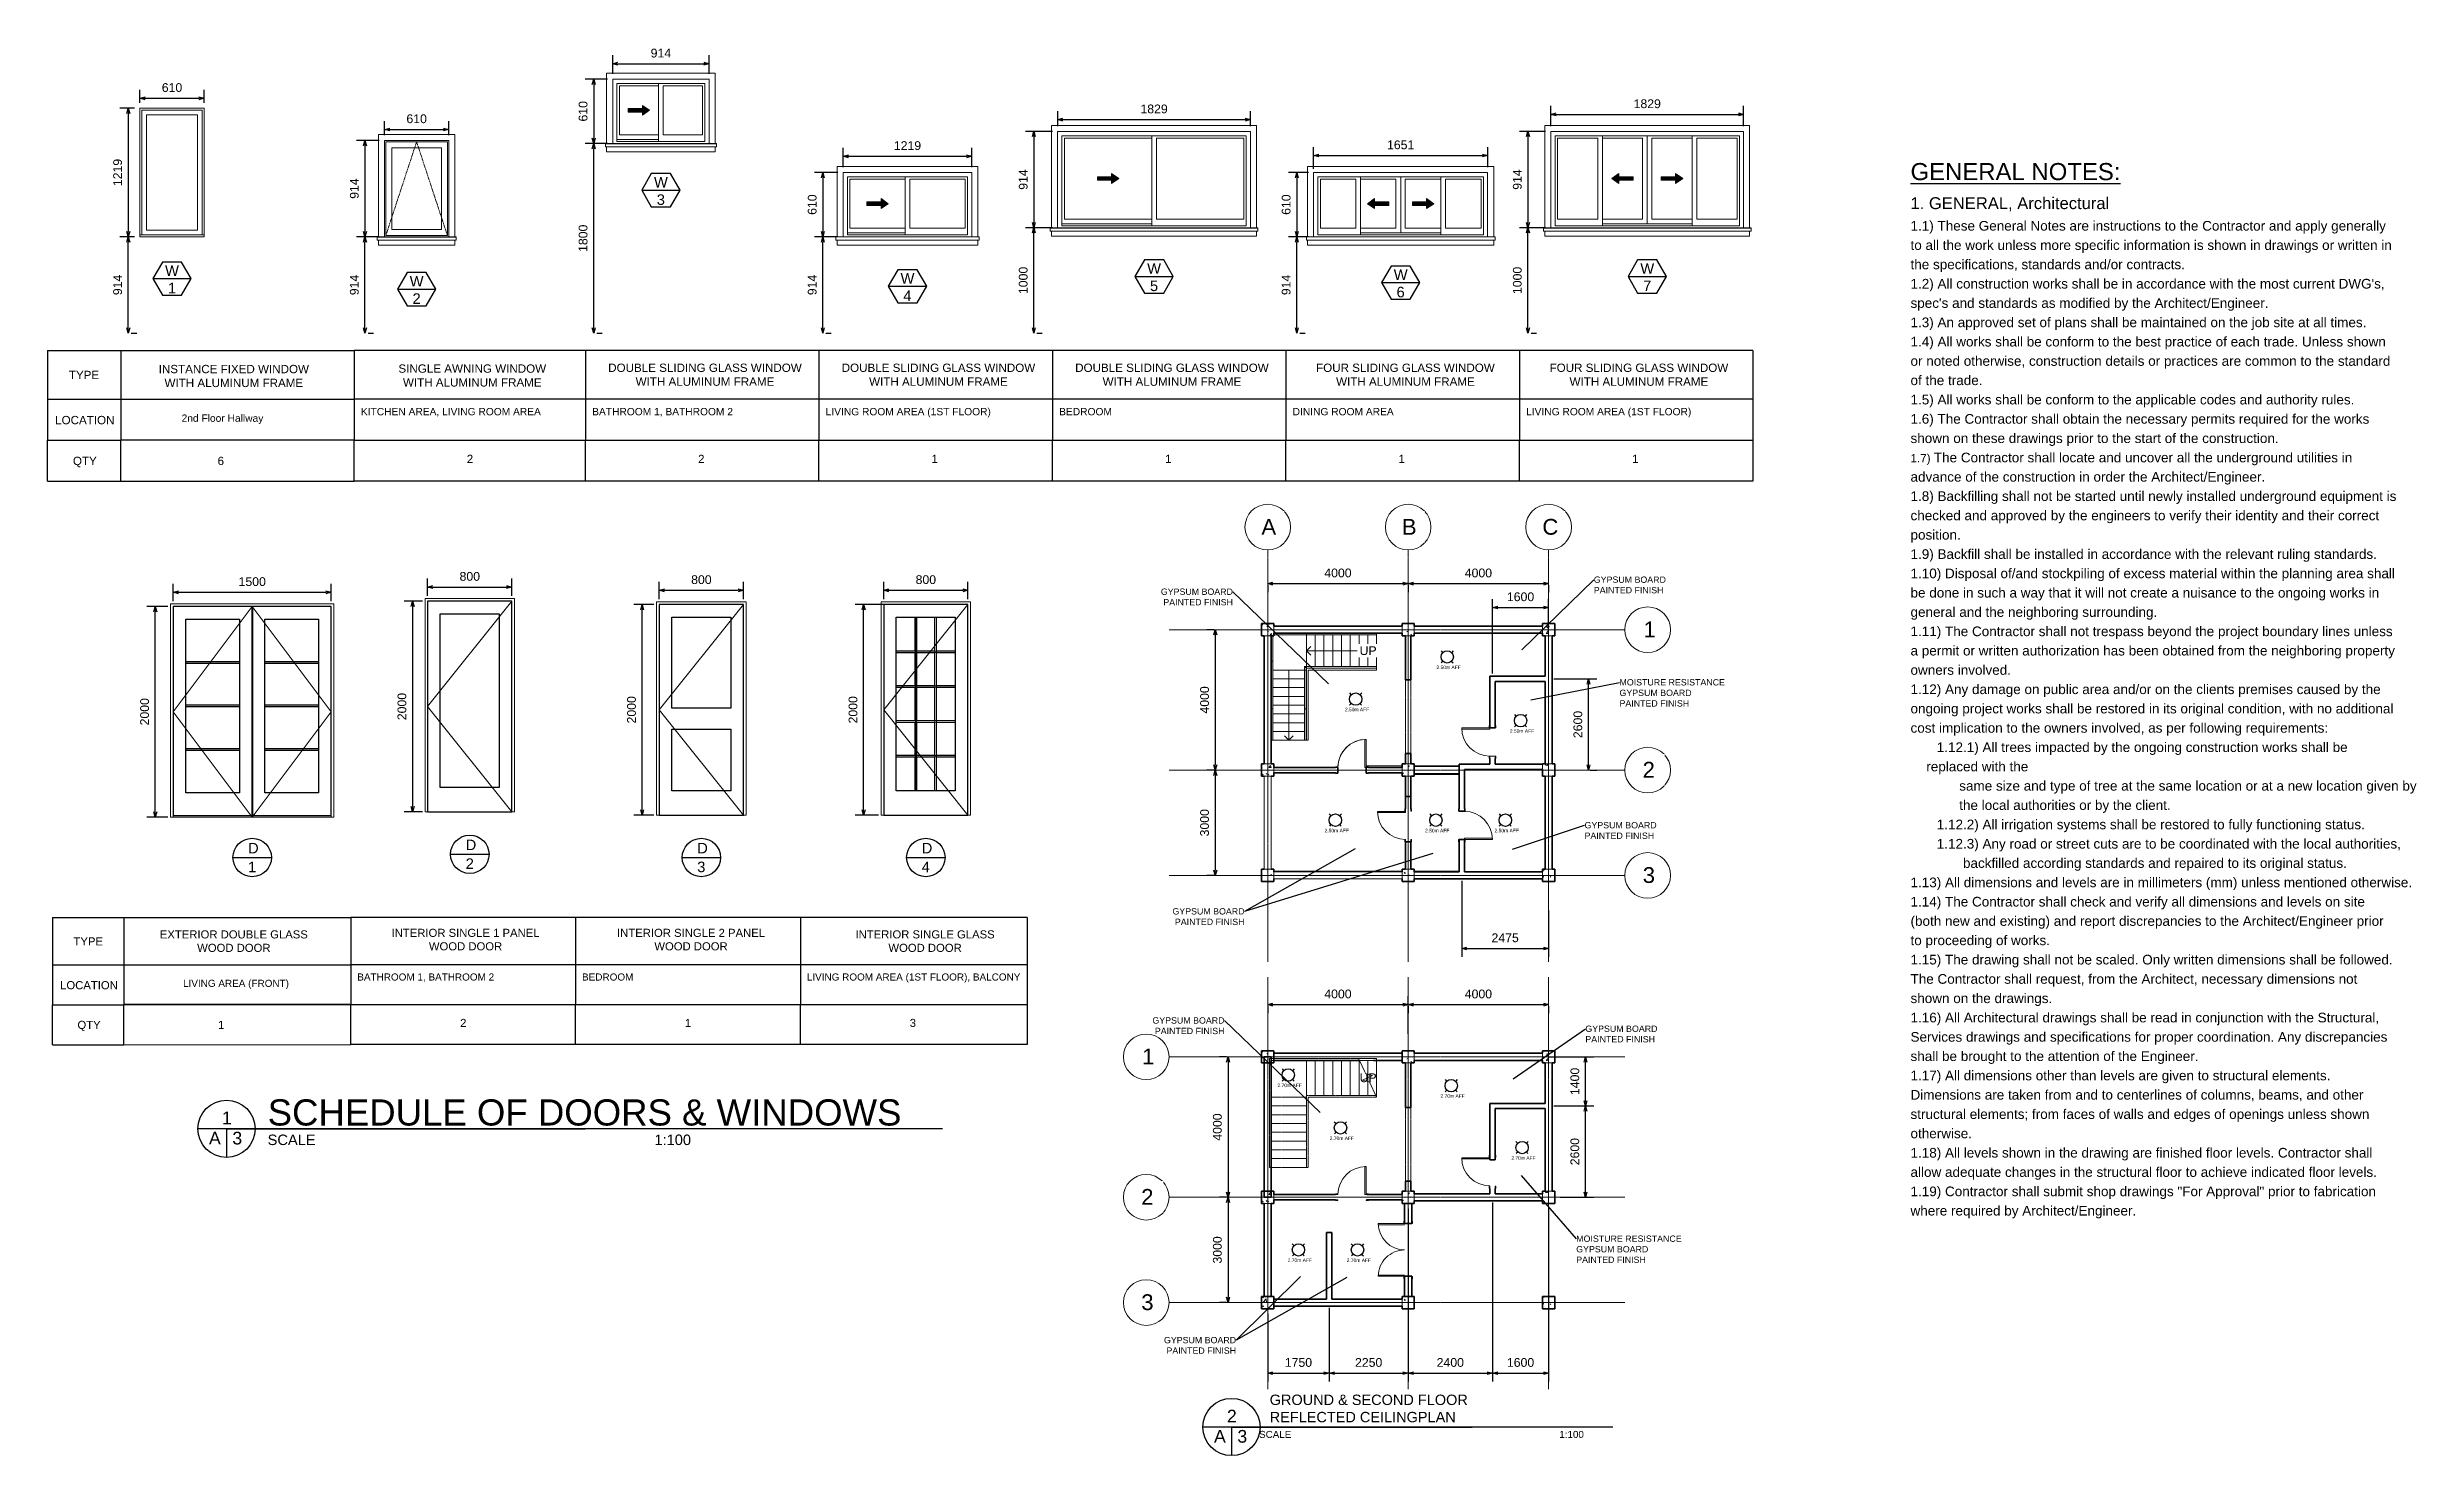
# Model space of a CAD drawing. Header units: inches. Extents: x -1 to 315328, y 6829 to 107833.
# Drawn here: x 4463 to 71931, y 7678 to 47794 of the extents above; entities that cross this region are included whole.
import ezdxf
from ezdxf import colors
from ezdxf.entities.mleader import LeaderData, LeaderLine
from ezdxf.math import Vec2, Vec3

# ---------------------------------------------------------------- set-up
doc = ezdxf.new("R2010")
doc.units = ezdxf.units.IN
doc.header["$MEASUREMENT"] = 0
for name, pattern in [('Center', [31.75, 6.35, -4.7625, 15.875, -4.7625]), ('CENTERX2', [101.6, 63.5, -12.7, 12.7, -12.7]), ('Dash', [6.35, 3.175, -3.175]), ('Grid Line', [22.225, 12.7, -3.175, 3.175, -3.175]), ('Overhead', [3.96875, 2.38125, -1.5875])]:
    doc.linetypes.add(name, pattern=pattern)
for name, color, linetype, lineweight in [('A-ANNO-DIMS', 211, 'Continuous', 9), ('A-DETL-GENF', 92, 'Continuous', 9), ('A-DOOR', 31, 'Continuous', 18), ('A-DOOR-FRAM', 31, 'Continuous', 18), ('A-FLOR-HRAL', 11, 'Continuous', 9), ('A-GENM', 13, 'Continuous', 9), ('A-GLAZ', 151, 'Continuous', 18), ('A-WALL', 113, 'Continuous', 18), ('S-BEAM', 12, 'Continuous', 9), ('S-COLS', 52, 'Continuous', 9), ('S-COLS-HDLN', 52, 'Dash', 9), ('S-GRID', 1, 'Continuous', 9), ('S-GRID-IDEN', 1, 'Continuous', 9), ('S-STRS', 31, 'Continuous', 9), ('S-STRS-ANNO', 31, 'Continuous', 9), ('S-STRS-IDEN', 31, 'Continuous', 9), ('S-STRS-MBND', 31, 'Overhead', 9)]:
    doc.layers.add(name, color=color, linetype=linetype, lineweight=lineweight)
for name, color, linetype in [('G-Text General', 42, 'Continuous'), ('Layer2', 7, 'Continuous'), ('PDF3_Text', 7, 'Continuous'), ('TEXTS', 2, 'Continuous')]:
    doc.layers.add(name, color=color, linetype=linetype)
doc.styles.add('Arial', font='arial.ttf', dxfattribs={"height": 250})
doc.styles.add('Arial_1', font='arial.ttf', dxfattribs={"height": 450})
doc.styles.get("Standard").update_dxf_attribs({"font": 'arial.ttf'})
doc.dimstyles.new('Arrow_-_2_5mm_Arial', dxfattribs={"dimscale": 304.8, "dimtxt": 255.06485, "dimasz": 0.492126, "dimexe": 0.787402, "dimexo": 0.492126, "dimgap": 0.574147, "dimtad": 1, "dimdec": 0, "dimzin": 0, "dimdsep": 46, "dimtxsty": 'Arial', "dimblk1": 'OPEN30', "dimblk2": 'OPEN30', "dimsah": 1, "dimcen": 0.09, "dimazin": 0, "dimtfac": 1, "dimtdec": 4, "dimtix": 1, "dimtmove": 0, "dimatfit": 3, "dimfxl": 1, "dimtvp": 1, "dimtfill": 1, "dimtolj": 1, "dimtzin": 0, "dimarcsym": 2})
pattern_1 = [(50, (46583.36, 21990.9), (728.737, -63.756), [76.2, -838.2]), (355, (46583.36, 21990.9), (-140.97, 764.228), [60.96, -670.56]), (100.451, (46644.1, 21985.6), (587.77, 700.467), [64.76, -712.36]), (46.184, (46583.4, 22194.1), (1084.316, -168.17), [114.3, -1257.3]), (96.636, (46673.7, 22180.1), (949.61, 989.71), [97.14, -1068.54]), (351.184, (46583.4, 22194.1), (949.62, 989.7), [91.44, -1005.84]), (21, (46684.96, 22143.3), (606.458, -409.06), [76.2, -838.2]), (326, (46684.96, 22143.3), (247.21, 736.753), [60.96, -670.56]), (71.451, (46735.5, 22109.2), (853.67, 327.685), [64.76, -712.36]), (37.5, (46583.36, 21990.9), (12.3547, 338.22), [33.528, -628.904, 33.528, -647.192, -673.1]), (37.5, (46583.36, 21990.9), (12.3547, 338.22), [-1343.152, 33.528, -639.572]), (7.5, (46583.36, 21990.9), (267.279, 400.722), [33.528, -354.584, 33.528, -613.664, -256.54]), (7.5, (46583.36, 21990.9), (267.279, 400.722), [-1035.304, 33.528, -223.012]), (327.5, (46356.8, 21990.9), (542.3633, -22.9153), [33.528, -220.472, 33.528, -758.952, -1051.56]), (327.5, (46356.8, 21990.9), (542.3633, -22.9153), [-1046.48, 33.528, -1018.032]), (317.5, (46255.2, 21990.9), (592.517, 101.707), [33.528, -296.672, 33.528, -492.76, -746.76]), (317.5, (46255.2, 21990.9), (592.517, 101.707), [-856.488, 33.528, -713.232])]
pattern_2 = [(50, (7369.5, 9952.54), (728.737, -63.756), [76.2, -838.2]), (355, (7369.5, 9952.54), (-140.97, 764.228), [60.96, -670.56]), (100.451, (7430.2, 9947.2), (587.77, 700.467), [64.76, -712.36]), (46.184, (7369.5, 10155.7), (1084.316, -168.17), [114.3, -1257.3]), (96.636, (7459.9, 10141.7), (949.61, 989.71), [97.14, -1068.54]), (351.184, (7369.5, 10155.7), (949.62, 989.7), [91.44, -1005.84]), (21, (7471.1, 10104.94), (606.458, -409.06), [76.2, -838.2]), (326, (7471.1, 10104.94), (247.21, 736.753), [60.96, -670.56]), (71.451, (7521.6, 10070.85), (853.67, 327.685), [64.76, -712.36]), (37.5, (7369.5, 9952.54), (12.3547, 338.22), [33.528, -628.904, 33.528, -647.192, -673.1]), (37.5, (7369.5, 9952.54), (12.3547, 338.22), [-1343.152, 33.528, -639.572]), (7.5, (7369.5, 9952.54), (267.279, 400.722), [33.528, -354.584, 33.528, -613.664, -256.54]), (7.5, (7369.5, 9952.54), (267.279, 400.722), [-1035.304, 33.528, -223.012]), (327.5, (7142.92, 9952.54), (542.3633, -22.9153), [33.528, -220.472, 33.528, -758.952, -1051.56]), (327.5, (7142.92, 9952.54), (542.3633, -22.9153), [-1046.48, 33.528, -1018.032]), (317.5, (7041.3, 9952.54), (592.517, 101.707), [33.528, -296.672, 33.528, -492.76, -746.76]), (317.5, (7041.3, 9952.54), (592.517, 101.707), [-856.488, 33.528, -713.232])]
pattern_3 = [(50, (46583.36, 34158.8), (728.737, -63.756), [76.2, -838.2]), (355, (46583.36, 34158.8), (-140.97, 764.228), [60.96, -670.56]), (100.451, (46644.1, 34153.5), (587.77, 700.467), [64.76, -712.36]), (46.184, (46583.4, 34362), (1084.316, -168.17), [114.3, -1257.3]), (96.636, (46673.7, 34348), (949.61, 989.71), [97.14, -1068.54]), (351.184, (46583.4, 34362), (949.62, 989.7), [91.44, -1005.84]), (21, (46684.96, 34311.2), (606.458, -409.06), [76.2, -838.2]), (326, (46684.96, 34311.2), (247.21, 736.753), [60.96, -670.56]), (71.451, (46735.5, 34277.1), (853.67, 327.685), [64.76, -712.36]), (37.5, (46583.36, 34158.8), (12.3547, 338.22), [33.528, -628.904, 33.528, -647.192, -673.1]), (37.5, (46583.36, 34158.8), (12.3547, 338.22), [-1343.152, 33.528, -639.572]), (7.5, (46583.36, 34158.8), (267.279, 400.722), [33.528, -354.584, 33.528, -613.664, -256.54]), (7.5, (46583.36, 34158.8), (267.279, 400.722), [-1035.304, 33.528, -223.012]), (327.5, (46356.8, 34158.8), (542.3633, -22.9153), [33.528, -220.472, 33.528, -758.952, -1051.56]), (327.5, (46356.8, 34158.8), (542.3633, -22.9153), [-1046.48, 33.528, -1018.032]), (317.5, (46255.2, 34158.8), (592.517, 101.707), [33.528, -296.672, 33.528, -492.76, -746.76]), (317.5, (46255.2, 34158.8), (592.517, 101.707), [-856.488, 33.528, -713.232])]

msp = doc.modelspace()

# ---------------------------------------------------------------- texts
for s, p in [('A', (9064.6745, 16542.98719)), ('1', (9432.43219, 17119.03144)), ('3', (9730.71734, 16542.98719)), ('2', (38051.86963, 8623.41238)), ('A', (37684.11193, 8047.36813)), ('3', (38350.15477, 8047.36813))]:
    msp.add_text(s, height=361.05685).set_placement(p)
at = {"layer": 'G-Text General', "color": 42, "insert": (64418.00456, 44499.53125), "char_height": 300, "width": 13798.6366085, "attachment_point": 2, "style": 'Arial'}
msp.add_mtext('\\pxa0.83333,sm1.2,ql;{\\H1.625x;\\L\\C256;GENERAL NOTES:\\P\\H0.6923x;\\l1. GENERAL, Architectural\\P\\pa0.25;\\H0.8148x;1.1) These General Notes are instructions to the Contractor and apply generally to all the work unless more specific information is shown in drawings or written in the specifications, standards and/or contracts.\\P1.2) All construction works shall be in accordance with the most current DWG\'s, spec\'s and standards as modified by the Architect/Engineer.\\P1.3) An approved set of plans shall be maintained on the job site at all times.\\P1.4) All works shall be conform to the best practice of each trade. Unless shown or noted otherwise, construction details or practices are common to the standard of the trade.\\P1.5) All works shall be conform to the applicable codes and authority rules.\\P1.6) The Contractor shall obtain the necessary permits required for the works shown on these drawings prior to the start of the construction.\\P\\H0.8636x;1.7) \\H1.158x;The Contractor shall locate and uncover all the underground utilities in advance of the construction in order the Architect/Engineer.\\P1.8) Backfilling shall not be started until newly installed underground equipment is checked and approved by the engineers to verify their identity and their correct position.\\P1.9) Backfill shall be installed in accordance with the relevant ruling standards.\\P1.10) Disposal of/and stockpiling of excess material within the planning area shall be done in such a way that it will not create a nuisance to the ongoing works in general and the neighboring surrounding.\\P1.11) The Contractor shall not trespass beyond the project boundary lines unless a permit or written authorization has been obtained from the neighboring property owners involved.\\P1.12) Any damage on public area and/or on the clients premises caused by the ongoing project works shall be restored in its original condition, with no additional cost implication to the owners involved, as per following requirements:\\P\\pi-1.5,l1.5;       1.12.1) All trees impacted by the ongoing construction works shall be replaced with the  \\P             same size and type of tree at the same location or at a new location given by  \\P             the local authorities or by the client.\\P       1.12.2) All irrigation systems shall be restored to fully functioning status.\\P       1.12.3) Any road or street cuts are to be coordinated with the local authorities, \\P              backfilled according standards and repaired to its original status.\\P\\pi0,l0;1.13) All dimensions and levels are in millimeters (mm) unless mentioned otherwise.\\P1.14) The Contractor shall check and verify all dimensions and levels on site (both new and existing) and report discrepancies to the Architect/Engineer prior to proceeding of works.\\P1.15) The drawing shall not be scaled. Only written dimensions shall be followed. The Contractor shall request, from the Architect, necessary dimensions not shown on the drawings.\\P1.16) All Architectural drawings shall be read in conjunction with the Structural, Services drawings and specifications for proper coordination. Any discrepancies shall be brought to the attention of the Engineer.\\P1.17) All dimensions other than levels are given to structural elements. Dimensions are taken from and to centerlines of columns, beams, and other structural elements; from faces of walls and edges of openings unless shown otherwise.\\P1.18) All levels shown in the drawing are finished floor levels. Contractor shall allow adequate changes in the structural floor to achieve indicated floor levels.\\P1.19) Contractor shall submit shop drawings "For Approval" prior to fabrication where required by Architect/Engineer.}', dxfattribs=at)
at = {"layer": 'Layer2', "style": 'Arial'}
for s, height, p in [('TYPE', 236.710914, (5075.37777, 38343.65694)), ('LOCATION', 236.710914, (4683.98762, 37059.00195)), ('QTY', 236.710914, (5190.77767, 35895.77233)), ('6', 236.71091, (9310.34198, 35895.77233)), ('2', 236.71091, (16406.09987, 35952.84753)), ('2', 236.71091, (22992.03224, 35952.84753)), ('1', 236.71091, (29640.7993, 35952.84753)), ('1', 236.71091, (36289.56637, 35952.84753)), ('1', 236.71091, (42938.33343, 35952.84753)), ('1', 236.71091, (49587.10049, 35952.84753)), ('TYPE', 230.044096, (5207.05135, 22212.54234)), ('LOCATION', 230.044096, (4826.68446, 20964.06888)), ('QTY', 230.044096, (5319.20108, 19833.6009)), ('1', 230.0441, (9322.74037, 19833.6009)), ('2', 230.0441, (16218.65057, 19889.06862)), ('1', 230.0441, (22619.09417, 19889.06862)), ('3', 230.0441, (29019.53777, 19889.06862))]:
    msp.add_text(s, height=height, dxfattribs=at).set_placement(p)
at = {"layer": 'Layer2', "attachment_point": 1}
for s, insert, char_height, width in [('\\pxqc;INSTANCE FIXED WINDOW WITH ALUMINUM FRAME', (7327.49141, 38749.05169), 236.7109143, 4891.5667725), ('\\pxqc;SINGLE AWNING WINDOW WITH ALUMINUM FRAME', (14257.01587, 38762.6488), 236.7109143, 4611.8974647), ('\\pxqc;DOUBLE SLIDING GLASS WINDOW WITH ALUMINUM FRAME', (20414.72374, 38786.04094), 236.7109143, 5549.2226479), ('\\pxqc;DOUBLE SLIDING GLASS WINDOW WITH ALUMINUM FRAME', (27063.4908, 38786.04094), 236.7109143, 5549.2226479), ('\\pxqc;DOUBLE SLIDING GLASS WINDOW WITH ALUMINUM FRAME', (33712.25786, 38786.04094), 236.7109143, 5549.2226479), ('\\pxqc;FOUR SLIDING GLASS WINDOW WITH ALUMINUM FRAME', (40361.02493, 38786.04094), 236.7109143, 5549.2226479), ('\\pxqc;FOUR SLIDING GLASS WINDOW WITH ALUMINUM FRAME', (47009.79199, 38786.04094), 236.7109143, 5549.2226479), ('2nd Floor Hallway', (8284.56549, 37336.25477), 208.3056046, 3674.4424059), ('KITCHEN AREA, LIVING ROOM AREA', (13391.25588, 37521.93442), 208.3056046, 7238.5645574), ('BATHROOM 1, BATHROOM 2', (19977.18825, 37521.93442), 208.3056046, 7238.5645574), ('LIVING ROOM AREA (1ST FLOOR)', (26625.95531, 37521.93442), 208.3056046, 7238.5645574), ('BEDROOM', (33274.72237, 37521.93442), 208.305605, 7238.5645574), ('DINING ROOM AREA', (39923.48944, 37521.93442), 208.3056046, 7238.5645574), ('LIVING ROOM AREA (1ST FLOOR)', (46572.2565, 37521.93442), 208.3056046, 7238.5645574), ('\\pxqc;EXTERIOR DOUBLE GLASS WOOD DOOR', (7395.73558, 22641.60254), 230.0440958, 4753.7987779), ('\\pxqc;INTERIOR SINGLE 1 PANEL WOOD DOOR', (14130.0942, 22685.56433), 230.0440958, 4482.0061855), ('\\pxqc;INTERIOR SINGLE 2 PANEL WOOD DOOR', (20351.4695, 22685.56433), 230.0440958, 4881.2389391), ('\\pxqc;INTERIOR SINGLE GLASS WOOD DOOR', (27057.91402, 22641.60254), 230.0440958, 4798.0654018), ('LIVING AREA (FRONT)', (8325.85425, 21233.51304), 202.4388043, 3570.9539767), ('BATHROOM 1, BATHROOM 2', (13288.71782, 21413.96313), 202.4388043, 7034.6948017), ('BEDROOM', (19689.16142, 21413.96313), 202.438804, 7034.6948017), ('LIVING ROOM AREA (1ST FLOOR), BALCONY', (26089.60502, 21413.96313), 202.4388043, 7034.6948017)]:
    msp.add_mtext(s, dxfattribs=dict(at, insert=insert, char_height=char_height, width=width))
at = {"layer": 'PDF3_Text', "linetype": 'CENTERX2', "char_height": 100, "attachment_point": 7, "style": 'Arial'}
for s, insert in [('2.50m AFF', (44018.9097, 30083.32235)), ('2.50m AFF', (41412.29817, 28881.39717)), ('2.50m AFF', (46109.24515, 28267.84617)), ('2.50m AFF', (40833.63678, 25432.71875)), ('2.50m AFF', (43695.40574, 25432.71875)), ('2.50m AFF', (45673.75896, 25432.71875)), ('2.70m AFF', (39490.981, 18173.35092)), ('2.70m AFF', (44132.71754, 17869.55277)), ('2.70m AFF', (40980.04215, 16667.6276)), ('2.70m AFF', (46152.13375, 16105.19427)), ('2.70m AFF', (39781.69478, 13191.04751)), ('2.70m AFF', (41464.51558, 13191.04751))]:
    msp.add_mtext(s, dxfattribs=dict(at, insert=insert))
at = {"layer": 'TEXTS', "style": 'Arial'}
for s, p in [('W', (21736.82921, 43802.17473)), ('3', (21816.34605, 43307.71583)), ('W', (7814.46349, 41282.86651)), ('W', (14781.15884, 40982.59085)), ('W', (28758.86185, 41064.18088)), ('W', (35780.89449, 41346.53955)), ('W', (42802.92712, 41168.74995)), ('W', (49824.95976, 41345.61635)), ('1', (7893.98033, 40788.40761)), ('2', (14860.67568, 40488.13195)), ('4', (28838.37868, 40569.72198)), ('5', (35860.41132, 40852.08065)), ('6', (42882.44396, 40674.29105)), ('7', (49904.4766, 40851.15745)), ('D', (10177.74033, 24833.88374)), ('D', (16374.3193, 24926.17797)), ('D', (22968.58578, 24833.88374)), ('D', (29360.83902, 24833.88374)), ('1', (10177.74033, 24298.75673)), ('2', (16374.3193, 24391.05096)), ('3', (22968.58578, 24298.75673)), ('4', (29360.83902, 24298.75673))]:
    msp.add_text(s, height=300, dxfattribs=at).set_placement(p)
at = {"layer": 'TEXTS'}
for s, height, p in [('SCHEDULE OF DOORS & WINDOWS', 745.3675528, (10736.15888, 17081.76259)), ('SCALE', 298.147259, (10735.22342, 16525.7512)), ('1:100', 298.147259, (21750.01342, 16525.7512)), ('GROUND & SECOND FLOOR', 295.5411444, (39270.07346, 9120.53672)), ('REFLECTED CEILINGPLAN', 295.5411444, (39270.07346, 8628.54977)), ('SCALE', 200, (38969.13644, 8182.65824)), ('1:100', 200, (47518.15651, 8182.65824))]:
    msp.add_text(s, height=height, dxfattribs=at).set_placement(p)

# ---------------------------------------------------------------- blocks, each defined once
blk = doc.blocks.new('Family - ___-483549-Legend 1')
at = {"layer": 'A-GLAZ'}
for p, q in [((-1266, 5518), (-1266, 4318)), ((-656, 5518), (-1266, 5518)), ((-1247, 5499), (-675, 5499)), ((-1247, 4318), (-1247, 5499)), ((-1202, 4363), (-1202, 5455)), ((-1202, 5455), (-720, 5455)), ((-720, 5455), (-720, 4363)), ((-675, 5499), (-675, 4318)), ((-656, 4318), (-656, 5518)), ((-656, 4318), (-1266, 4318)), ((-1266, 4318), (-1266, 4299)), ((-1266, 4299), (-656, 4299)), ((-720, 4363), (-1202, 4363)), ((-656, 4299), (-656, 4318))]:
    blk.add_line(p, q, dxfattribs=at)
blk = doc.blocks.new('Family - ___-483688-Legend 1')
at = {"layer": 'A-GENM'}
for p, q in [((-207, 5270), (-207, 4299)), ((517, 5270), (-207, 5270)), ((-150, 4299), (-150, 5213)), ((-150, 5213), (460, 5213)), ((460, 5213), (460, 4299)), ((517, 4299), (517, 5270)), ((-219, 4296), (-219, 4299)), ((-219, 4299), (530, 4299)), ((-219, 4267), (-219, 4296)), ((530, 4296), (-219, 4296)), ((-207, 4299), (-150, 4299)), ((460, 4299), (517, 4299)), ((530, 4299), (530, 4296)), ((530, 4296), (530, 4267)), ((-219, 4267), (530, 4267)), ((-207, 4267), (-207, 4219)), ((-207, 4219), (517, 4219)), ((517, 4219), (517, 4267))]:
    blk.add_line(p, q, dxfattribs=at)
at = {"layer": 'A-GLAZ'}
for p, q in [((-150, 5213), (460, 5213)), ((-150, 5213), (-150, 4299)), ((447, 5200), (-137, 5200)), ((-137, 4311), (-137, 5200)), ((447, 4311), (447, 5200)), ((460, 5213), (460, 4299)), ((-80, 5143), (-80, 4369)), ((390, 5143), (-80, 5143)), ((390, 4369), (390, 5143)), ((460, 4299), (-150, 4299)), ((-137, 4311), (447, 4311)), ((-80, 4369), (390, 4369))]:
    blk.add_line(p, q, dxfattribs=at)
at = {"layer": 'A-GLAZ', "linetype": 'Center', "lineweight": 18}
for q in [(-137, 4311), (447, 4311)]:
    blk.add_line((155, 5200), q, dxfattribs=at)
blk = doc.blocks.new('Family - ___-483785-Legend 1')
at = {"layer": 'A-DETL-GENF', "lineweight": 25}
blk.add_hatch(color=256, dxfattribs=at).paths.add_polyline_path([(1384, 5452), (1451, 5499), (1384, 5546), (1384, 5516), (1248, 5516), (1248, 5482), (1384, 5482), (1384, 5455)])
at = {"layer": 'A-DETL-GENF'}
for p, q in [((1248, 5516), (1248, 5482)), ((1248, 5516), (1384, 5516)), ((1384, 5516), (1248, 5516)), ((1248, 5516), (1248, 5482)), ((1248, 5482), (1384, 5482)), ((1248, 5482), (1384, 5482)), ((1384, 5546), (1384, 5516)), ((1451, 5499), (1384, 5546)), ((1451, 5499), (1384, 5546)), ((1384, 5546), (1384, 5516)), ((1451, 5499), (1384, 5452)), ((1384, 5452), (1451, 5499)), ((1384, 5482), (1384, 5452)), ((1384, 5482), (1384, 5452))]:
    blk.add_line(p, q, dxfattribs=at)
at = {"layer": 'A-GENM'}
for p, q in [((1043, 5851), (1043, 5185)), ((2072, 5851), (1043, 5851)), ((2072, 5185), (2072, 5851)), ((1101, 5185), (1101, 5794)), ((1101, 5794), (2015, 5794)), ((2015, 5794), (2015, 5185)), ((1031, 5182), (1031, 5185)), ((1031, 5185), (2085, 5185)), ((1031, 5153), (1031, 5182)), ((2085, 5182), (1031, 5182)), ((1043, 5185), (1101, 5185)), ((2015, 5185), (2072, 5185)), ((2085, 5185), (2085, 5182)), ((2085, 5182), (2085, 5153)), ((1031, 5153), (2085, 5153)), ((1043, 5153), (1043, 5105)), ((1043, 5105), (2072, 5105)), ((2072, 5105), (2072, 5153))]:
    blk.add_line(p, q, dxfattribs=at)
at = {"layer": 'A-GLAZ'}
for p, q in [((2015, 5794), (1101, 5794)), ((1101, 5794), (1101, 5185)), ((1141, 5753), (1974, 5753)), ((1141, 5204), (1141, 5753)), ((1164, 5731), (1164, 5267)), ((1536, 5731), (1164, 5731)), ((1536, 5753), (1536, 5204)), ((1580, 5267), (1580, 5731)), ((1580, 5731), (1951, 5731)), ((1951, 5731), (1951, 5267)), ((1974, 5204), (1974, 5753)), ((2015, 5794), (2015, 5185)), ((2015, 5185), (1101, 5185)), ((1536, 5223), (1141, 5223)), ((1536, 5223), (1141, 5223)), ((1974, 5204), (1141, 5204)), ((1164, 5267), (1536, 5267)), ((1951, 5267), (1580, 5267))]:
    blk.add_line(p, q, dxfattribs=at)
blk = doc.blocks.new('Family - ___-483803-Legend 1')
at = {"layer": 'A-DETL-GENF', "lineweight": 25}
blk.add_hatch(color=256, dxfattribs=at).paths.add_polyline_path([(2938, 4566), (3005, 4613), (2938, 4661), (2938, 4630), (2802, 4630), (2802, 4597), (2938, 4597)])
at = {"layer": 'A-DETL-GENF'}
for p, q in [((2802, 4630), (2802, 4597)), ((2802, 4630), (2938, 4630)), ((2938, 4630), (2802, 4630)), ((2802, 4630), (2802, 4597)), ((2802, 4597), (2938, 4597)), ((2802, 4597), (2938, 4597)), ((2938, 4661), (2938, 4630)), ((3005, 4613), (2938, 4661)), ((3005, 4613), (2938, 4661)), ((2938, 4661), (2938, 4630)), ((3005, 4613), (2938, 4566)), ((2938, 4566), (3005, 4613)), ((2938, 4597), (2938, 4566)), ((2938, 4597), (2938, 4566))]:
    blk.add_line(p, q, dxfattribs=at)
at = {"layer": 'A-GENM'}
for p, q in [((2521, 4966), (2521, 4299)), ((3855, 4966), (2521, 4966)), ((3855, 4299), (3855, 4966)), ((2578, 4299), (2578, 4909)), ((2578, 4909), (3798, 4909)), ((3798, 4909), (3798, 4299)), ((2508, 4297), (2508, 4299)), ((2508, 4299), (3867, 4299)), ((2508, 4267), (2508, 4297)), ((3867, 4297), (2508, 4297)), ((2521, 4299), (2578, 4299)), ((3798, 4299), (3855, 4299)), ((3867, 4299), (3867, 4297)), ((3867, 4297), (3867, 4267)), ((2508, 4267), (3867, 4267)), ((2521, 4267), (2521, 4220)), ((2521, 4220), (3855, 4220)), ((3855, 4220), (3855, 4267))]:
    blk.add_line(p, q, dxfattribs=at)
at = {"layer": 'A-GLAZ'}
for p, q in [((3798, 4909), (2578, 4909)), ((2578, 4909), (2578, 4299)), ((2619, 4868), (3757, 4868)), ((2619, 4318), (2619, 4868)), ((2642, 4845), (2642, 4382)), ((3166, 4845), (2642, 4845)), ((3166, 4868), (3166, 4318)), ((3210, 4382), (3210, 4845)), ((3210, 4845), (3734, 4845)), ((3734, 4845), (3734, 4382)), ((3757, 4318), (3757, 4868)), ((3798, 4909), (3798, 4299)), ((3798, 4299), (2578, 4299)), ((3166, 4337), (2619, 4337)), ((3166, 4337), (2619, 4337)), ((3757, 4318), (2619, 4318)), ((2642, 4382), (3166, 4382)), ((3734, 4382), (3210, 4382))]:
    blk.add_line(p, q, dxfattribs=at)
blk = doc.blocks.new('Family - ___-483837-Legend 1')
at = {"layer": 'A-DETL-GENF', "lineweight": 25}
blk.add_hatch(color=256, dxfattribs=at).paths.add_polyline_path([(4900, 4804), (4968, 4851), (4900, 4899), (4900, 4868), (4765, 4868), (4765, 4835), (4900, 4835)])
at = {"layer": 'A-DETL-GENF'}
for p, q in [((4765, 4868), (4765, 4835)), ((4765, 4868), (4900, 4868)), ((4900, 4868), (4765, 4868)), ((4765, 4868), (4765, 4835)), ((4765, 4835), (4900, 4835)), ((4765, 4835), (4900, 4835)), ((4900, 4899), (4900, 4868)), ((4968, 4851), (4900, 4899)), ((4968, 4851), (4900, 4899)), ((4900, 4899), (4900, 4868)), ((4968, 4851), (4900, 4804)), ((4900, 4804), (4968, 4851)), ((4900, 4835), (4900, 4804)), ((4900, 4835), (4900, 4804))]:
    blk.add_line(p, q, dxfattribs=at)
at = {"layer": 'A-GENM'}
for p, q in [((4331, 5356), (4331, 4385)), ((6274, 5356), (4331, 5356)), ((4388, 4385), (4388, 5299)), ((4388, 5299), (6217, 5299)), ((6217, 5299), (6217, 4385)), ((6274, 4385), (6274, 5356)), ((4318, 4382), (4318, 4385)), ((4318, 4385), (6287, 4385)), ((4318, 4353), (4318, 4382)), ((6287, 4382), (4318, 4382)), ((4318, 4353), (6287, 4353)), ((4331, 4385), (4388, 4385)), ((4331, 4353), (4331, 4305)), ((4331, 4305), (6274, 4305)), ((6217, 4385), (6274, 4385)), ((6274, 4305), (6274, 4353)), ((6287, 4385), (6287, 4382)), ((6287, 4382), (6287, 4353))]:
    blk.add_line(p, q, dxfattribs=at)
at = {"layer": 'A-GLAZ'}
for p, q in [((6217, 5299), (4388, 5299)), ((4388, 5299), (4388, 4385)), ((4429, 5258), (6176, 5258)), ((4429, 4404), (4429, 5258)), ((4452, 5236), (4452, 4467)), ((5281, 5236), (4452, 5236)), ((5281, 5258), (5281, 4404)), ((5325, 4467), (5325, 5236)), ((5325, 5236), (6154, 5236)), ((6154, 5236), (6154, 4467)), ((6176, 4404), (6176, 5258)), ((6217, 5299), (6217, 4385)), ((6217, 4385), (4388, 4385)), ((5281, 4423), (4429, 4423)), ((5281, 4423), (4429, 4423)), ((6176, 4404), (4429, 4404)), ((4452, 4467), (5281, 4467)), ((6154, 4467), (5325, 4467))]:
    blk.add_line(p, q, dxfattribs=at)
blk = doc.blocks.new('Family - ___-483871-Legend 1')
at = {"layer": 'A-DETL-GENF', "lineweight": 25}
for points in [[(7670, 4566), (7670, 4597), (7806, 4597), (7806, 4630), (7670, 4630), (7670, 4661), (7603, 4613)], [(8163, 4566), (8231, 4613), (8163, 4661), (8163, 4630), (8028, 4630), (8028, 4597), (8163, 4597)]]:
    blk.add_hatch(color=256, dxfattribs=at).paths.add_polyline_path(points)
at = {"layer": 'A-DETL-GENF'}
for p, q in [((7603, 4613), (7670, 4661)), ((7603, 4613), (7670, 4661)), ((7603, 4613), (7670, 4566)), ((7670, 4566), (7603, 4613)), ((7670, 4661), (7670, 4630)), ((7670, 4661), (7670, 4630)), ((7806, 4630), (7670, 4630)), ((7670, 4630), (7806, 4630)), ((7670, 4597), (7670, 4566)), ((7806, 4597), (7670, 4597)), ((7806, 4597), (7670, 4597)), ((7670, 4597), (7670, 4566)), ((7806, 4630), (7806, 4597)), ((7806, 4630), (7806, 4597)), ((8028, 4630), (8163, 4630)), ((8028, 4597), (8028, 4630)), ((8028, 4597), (8028, 4630)), ((8028, 4630), (8163, 4630)), ((8028, 4597), (8163, 4597)), ((8163, 4597), (8028, 4597)), ((8163, 4630), (8163, 4661)), ((8231, 4613), (8163, 4661)), ((8163, 4630), (8163, 4661)), ((8163, 4661), (8231, 4613)), ((8231, 4613), (8163, 4566)), ((8231, 4613), (8163, 4566)), ((8163, 4566), (8163, 4597)), ((8163, 4566), (8163, 4597))]:
    blk.add_line(p, q, dxfattribs=at)
at = {"layer": 'A-GENM'}
for p, q in [((7034, 4966), (7034, 4299)), ((8800, 4966), (7034, 4966)), ((8800, 4299), (8800, 4966)), ((7091, 4299), (7091, 4909)), ((7091, 4909), (8742, 4909)), ((8742, 4909), (8742, 4299)), ((7022, 4297), (7022, 4299)), ((7022, 4299), (8812, 4299)), ((7022, 4267), (7022, 4297)), ((8812, 4297), (7022, 4297)), ((7034, 4299), (7091, 4299)), ((8742, 4299), (8800, 4299)), ((8812, 4299), (8812, 4297)), ((8812, 4297), (8812, 4267)), ((7022, 4267), (8812, 4267)), ((7034, 4267), (7034, 4220)), ((7034, 4220), (8800, 4220)), ((8800, 4220), (8800, 4267))]:
    blk.add_line(p, q, dxfattribs=at)
at = {"layer": 'A-GLAZ'}
for p, q in [((8742, 4909), (7091, 4909)), ((7091, 4909), (7091, 4299)), ((7132, 4868), (8701, 4868)), ((7132, 4318), (7132, 4868)), ((7491, 4845), (7155, 4845)), ((7155, 4845), (7155, 4382)), ((7491, 4845), (7491, 4382)), ((7536, 4868), (7536, 4318)), ((7872, 4845), (7536, 4845)), ((7872, 4845), (7872, 4382)), ((7917, 4337), (7917, 4868)), ((7917, 4337), (7917, 4868)), ((8298, 4845), (7961, 4845)), ((7961, 4845), (7961, 4382)), ((8298, 4868), (8298, 4318)), ((8342, 4382), (8342, 4845)), ((8342, 4845), (8679, 4845)), ((8679, 4845), (8679, 4382)), ((8701, 4318), (8701, 4868)), ((8742, 4909), (8742, 4299)), ((8742, 4299), (7091, 4299)), ((8701, 4318), (7132, 4318)), ((7155, 4382), (7491, 4382)), ((7536, 4382), (7872, 4382)), ((8298, 4337), (7536, 4337)), ((7917, 4337), (7536, 4337)), ((8298, 4337), (7917, 4337)), ((7961, 4382), (8298, 4382)), ((8679, 4382), (8342, 4382))]:
    blk.add_line(p, q, dxfattribs=at)
blk = doc.blocks.new('Family - ___-483907-Legend 1')
at = {"layer": 'A-DETL-GENF', "lineweight": 25}
for points in [[(10781, 4804), (10781, 4835), (10916, 4835), (10916, 4868), (10781, 4868), (10781, 4899), (10713, 4851)], [(11318, 4804), (11386, 4851), (11318, 4899), (11318, 4868), (11183, 4868), (11183, 4835), (11318, 4835)]]:
    blk.add_hatch(color=256, dxfattribs=at).paths.add_polyline_path(points)
at = {"layer": 'A-DETL-GENF'}
for p, q in [((10713, 4851), (10781, 4899)), ((10713, 4851), (10781, 4899)), ((10713, 4851), (10781, 4804)), ((10781, 4804), (10713, 4851)), ((10781, 4899), (10781, 4868)), ((10781, 4899), (10781, 4868)), ((10916, 4868), (10781, 4868)), ((10781, 4868), (10916, 4868)), ((10781, 4835), (10781, 4804)), ((10916, 4835), (10781, 4835)), ((10916, 4835), (10781, 4835)), ((10781, 4835), (10781, 4804)), ((10916, 4868), (10916, 4835)), ((10916, 4868), (10916, 4835)), ((11183, 4868), (11318, 4868)), ((11183, 4835), (11183, 4868)), ((11183, 4835), (11183, 4868)), ((11183, 4868), (11318, 4868)), ((11183, 4835), (11318, 4835)), ((11318, 4835), (11183, 4835)), ((11318, 4868), (11318, 4899)), ((11386, 4851), (11318, 4899)), ((11318, 4868), (11318, 4899)), ((11318, 4899), (11386, 4851)), ((11386, 4851), (11318, 4804)), ((11386, 4851), (11318, 4804)), ((11318, 4804), (11318, 4835)), ((11318, 4804), (11318, 4835))]:
    blk.add_line(p, q, dxfattribs=at)
at = {"layer": 'A-GENM'}
for p, q in [((10078, 5356), (10078, 4385)), ((12021, 5356), (10078, 5356)), ((10135, 4385), (10135, 5299)), ((10135, 5299), (11964, 5299)), ((11964, 5299), (11964, 4385)), ((12021, 4385), (12021, 5356)), ((10065, 4382), (10065, 4385)), ((10065, 4385), (12034, 4385)), ((10065, 4353), (10065, 4382)), ((12034, 4382), (10065, 4382)), ((10065, 4353), (12034, 4353)), ((10078, 4385), (10135, 4385)), ((10078, 4353), (10078, 4305)), ((10078, 4305), (12021, 4305)), ((11964, 4385), (12021, 4385)), ((12021, 4305), (12021, 4353)), ((12034, 4385), (12034, 4382)), ((12034, 4382), (12034, 4353))]:
    blk.add_line(p, q, dxfattribs=at)
at = {"layer": 'A-GLAZ'}
for p, q in [((11964, 5299), (10135, 5299)), ((10135, 5299), (10135, 4385)), ((10176, 5258), (11923, 5258)), ((10176, 4404), (10176, 5258)), ((10580, 5236), (10199, 5236)), ((10199, 5236), (10199, 4467)), ((10580, 5236), (10580, 4467)), ((10624, 5258), (10624, 4404)), ((11005, 5236), (10624, 5236)), ((11005, 5236), (11005, 4467)), ((11050, 4423), (11050, 5258)), ((11050, 4423), (11050, 5258)), ((11475, 5236), (11094, 5236)), ((11094, 5236), (11094, 4467)), ((11475, 5258), (11475, 4404)), ((11520, 4467), (11520, 5236)), ((11520, 5236), (11901, 5236)), ((11901, 5236), (11901, 4467)), ((11923, 4404), (11923, 5258)), ((11964, 5299), (11964, 4385)), ((11964, 4385), (10135, 4385)), ((11923, 4404), (10176, 4404)), ((10199, 4467), (10580, 4467)), ((10624, 4467), (11005, 4467)), ((11475, 4423), (10624, 4423)), ((11050, 4423), (10624, 4423)), ((11475, 4423), (11050, 4423)), ((11094, 4467), (11475, 4467)), ((11901, 4467), (11520, 4467))]:
    blk.add_line(p, q, dxfattribs=at)
blk = doc.blocks.new('_Open30')
at = {"color": 0, "linetype": 'ByBlock', "lineweight": -2}
for p, q in [((-1, 0.27), (0, 0)), ((0, 0), (-1, -0.27)), ((0, 0), (-1, 0))]:
    blk.add_line(p, q, dxfattribs=at)
blk = doc.blocks.new('*D215')
at = {"layer": 'A-ANNO-DIMS', "color": 0, "lineweight": -2, "transparency": 16777216}
for p, q in [((6947, 46060), (6528, 46060)), ((6768, 45910), (6768, 42550)), ((6947, 42400), (6528, 42400))]:
    blk.add_line(p, q, dxfattribs=at)
at = {"layer": 'Defpoints', "color": 0, "transparency": 16777216}
for p in [(7097, 46060), (6768, 42400), (7097, 42400)]:
    blk.add_point(p, dxfattribs=at)
at = {"layer": 'A-ANNO-DIMS', "color": 0, "lineweight": -2, "transparency": 16777216, "xscale": 150, "yscale": 150, "zscale": 150}
for p, rotation in [((6768, 46060), 90), ((6768, 42400), 270)]:
    blk.add_blockref('_Open30', p, dxfattribs=dict(at, rotation=rotation))
at = {"layer": 'A-ANNO-DIMS', "color": 0, "transparency": 16777216, "insert": (6465, 44230), "char_height": 250, "width": 184.59, "attachment_point": 5, "rotation": 90, "style": 'Arial'}
blk.add_mtext('\\A1;1219', dxfattribs=at)
blk = doc.blocks.new('*D216')
at = {"layer": 'A-ANNO-DIMS', "color": 0, "lineweight": -2, "transparency": 16777216}
for p, q in [((13914, 45143), (13267, 45143)), ((13507, 44993), (13507, 42548)), ((13914, 42398), (13267, 42398))]:
    blk.add_line(p, q, dxfattribs=at)
at = {"layer": 'Defpoints', "color": 0, "transparency": 16777216}
for p in [(14064, 45143), (13507, 42398), (14064, 42398)]:
    blk.add_point(p, dxfattribs=at)
at = {"layer": 'A-ANNO-DIMS', "color": 0, "lineweight": -2, "transparency": 16777216, "xscale": 150, "yscale": 150, "zscale": 150}
for p, rotation in [((13507, 45143), 90), ((13507, 42398), 270)]:
    blk.add_blockref('_Open30', p, dxfattribs=dict(at, rotation=rotation))
at = {"layer": 'A-ANNO-DIMS', "color": 0, "transparency": 16777216, "insert": (13205, 43771), "char_height": 250, "width": 138.44, "attachment_point": 5, "rotation": 90, "style": 'Arial'}
blk.add_mtext('\\A1;914', dxfattribs=at)
blk = doc.blocks.new('*D217')
at = {"layer": 'A-ANNO-DIMS', "color": 0, "lineweight": -2, "transparency": 16777216}
for p, q in [((7097, 46210), (7097, 46585)), ((8927, 46210), (8927, 46585)), ((7247, 46345), (8777, 46345))]:
    blk.add_line(p, q, dxfattribs=at)
at = {"layer": 'Defpoints', "color": 0, "transparency": 16777216}
for p in [(7097, 46060), (8927, 46345), (8927, 46060)]:
    blk.add_point(p, dxfattribs=at)
at = {"layer": 'A-ANNO-DIMS', "color": 0, "lineweight": -2, "transparency": 16777216, "xscale": 150, "yscale": 150, "zscale": 150, "rotation": 180}
blk.add_blockref('_Open30', (7097, 46345), dxfattribs=at)
at = {"layer": 'A-ANNO-DIMS', "color": 0, "lineweight": -2, "transparency": 16777216, "xscale": 150, "yscale": 150, "zscale": 150}
blk.add_blockref('_Open30', (8927, 46345), dxfattribs=at)
at = {"layer": 'A-ANNO-DIMS', "color": 0, "transparency": 16777216, "insert": (8012, 46648), "char_height": 250, "width": 138.44, "attachment_point": 5, "style": 'Arial'}
blk.add_mtext('\\A1;610', dxfattribs=at)
blk = doc.blocks.new('*D218')
at = {"layer": 'A-ANNO-DIMS', "color": 0, "lineweight": -2, "transparency": 16777216}
for p, q in [((14064, 45293), (14064, 45696)), ((14214, 45456), (15744, 45456)), ((15894, 45293), (15894, 45696))]:
    blk.add_line(p, q, dxfattribs=at)
at = {"layer": 'Defpoints', "color": 0, "transparency": 16777216}
for p in [(15894, 45456), (14064, 45143), (15894, 45143)]:
    blk.add_point(p, dxfattribs=at)
at = {"layer": 'A-ANNO-DIMS', "color": 0, "lineweight": -2, "transparency": 16777216, "xscale": 150, "yscale": 150, "zscale": 150, "rotation": 180}
blk.add_blockref('_Open30', (14064, 45456), dxfattribs=at)
at = {"layer": 'A-ANNO-DIMS', "color": 0, "lineweight": -2, "transparency": 16777216, "xscale": 150, "yscale": 150, "zscale": 150}
blk.add_blockref('_Open30', (15894, 45456), dxfattribs=at)
at = {"layer": 'A-ANNO-DIMS', "color": 0, "transparency": 16777216, "insert": (14979, 45759), "char_height": 250, "width": 138.44, "attachment_point": 5, "style": 'Arial'}
blk.add_mtext('\\A1;610', dxfattribs=at)
blk = doc.blocks.new('*D219')
at = {"layer": 'A-ANNO-DIMS', "color": 0, "lineweight": -2, "transparency": 16777216}
for p, q in [((20412, 46888), (19782, 46888)), ((20022, 46738), (20022, 45208)), ((20412, 45058), (19782, 45058))]:
    blk.add_line(p, q, dxfattribs=at)
at = {"layer": 'Defpoints', "color": 0, "transparency": 16777216}
for p in [(20562, 46888), (20022, 45058), (20562, 45058)]:
    blk.add_point(p, dxfattribs=at)
at = {"layer": 'A-ANNO-DIMS', "color": 0, "lineweight": -2, "transparency": 16777216, "xscale": 150, "yscale": 150, "zscale": 150}
for p, rotation in [((20022, 46888), 90), ((20022, 45058), 270)]:
    blk.add_blockref('_Open30', p, dxfattribs=dict(at, rotation=rotation))
at = {"layer": 'A-ANNO-DIMS', "color": 0, "transparency": 16777216, "insert": (19719, 45973), "char_height": 250, "width": 138.44, "attachment_point": 5, "rotation": 90, "style": 'Arial'}
blk.add_mtext('\\A1;610', dxfattribs=at)
blk = doc.blocks.new('*D220')
at = {"layer": 'A-ANNO-DIMS', "color": 0, "lineweight": -2, "transparency": 16777216}
for p, q in [((20562, 47038), (20562, 47568)), ((20712, 47328), (23157, 47328)), ((23307, 47038), (23307, 47568))]:
    blk.add_line(p, q, dxfattribs=at)
at = {"layer": 'Defpoints', "color": 0, "transparency": 16777216}
for p in [(23307, 47328), (20562, 46888), (23307, 46888)]:
    blk.add_point(p, dxfattribs=at)
at = {"layer": 'A-ANNO-DIMS', "color": 0, "lineweight": -2, "transparency": 16777216, "xscale": 150, "yscale": 150, "zscale": 150, "rotation": 180}
blk.add_blockref('_Open30', (20562, 47328), dxfattribs=at)
at = {"layer": 'A-ANNO-DIMS', "color": 0, "lineweight": -2, "transparency": 16777216, "xscale": 150, "yscale": 150, "zscale": 150}
blk.add_blockref('_Open30', (23307, 47328), dxfattribs=at)
at = {"layer": 'A-ANNO-DIMS', "color": 0, "transparency": 16777216, "insert": (21934, 47630), "char_height": 250, "width": 138.44, "attachment_point": 5, "style": 'Arial'}
blk.add_mtext('\\A1;914', dxfattribs=at)
blk = doc.blocks.new('*D221')
at = {"layer": 'A-ANNO-DIMS', "color": 0, "lineweight": -2, "transparency": 16777216}
for p, q in [((27126, 44380), (27126, 44931)), ((27276, 44691), (30636, 44691)), ((30786, 44380), (30786, 44931))]:
    blk.add_line(p, q, dxfattribs=at)
at = {"layer": 'Defpoints', "color": 0, "transparency": 16777216}
for p in [(30786, 44691), (27126, 44230), (30786, 44230)]:
    blk.add_point(p, dxfattribs=at)
at = {"layer": 'A-ANNO-DIMS', "color": 0, "lineweight": -2, "transparency": 16777216, "xscale": 150, "yscale": 150, "zscale": 150, "rotation": 180}
blk.add_blockref('_Open30', (27126, 44691), dxfattribs=at)
at = {"layer": 'A-ANNO-DIMS', "color": 0, "lineweight": -2, "transparency": 16777216, "xscale": 150, "yscale": 150, "zscale": 150}
blk.add_blockref('_Open30', (30786, 44691), dxfattribs=at)
at = {"layer": 'A-ANNO-DIMS', "color": 0, "transparency": 16777216, "insert": (28956, 44994), "char_height": 250, "width": 184.59, "attachment_point": 5, "style": 'Arial'}
blk.add_mtext('\\A1;1219', dxfattribs=at)
blk = doc.blocks.new('*D222')
at = {"layer": 'A-ANNO-DIMS', "color": 0, "lineweight": -2, "transparency": 16777216}
for p, q in [((26976, 44230), (26305, 44230)), ((26545, 44080), (26545, 42550)), ((26976, 42400), (26305, 42400))]:
    blk.add_line(p, q, dxfattribs=at)
at = {"layer": 'Defpoints', "color": 0, "transparency": 16777216}
for p in [(27126, 44230), (26545, 42400), (27126, 42400)]:
    blk.add_point(p, dxfattribs=at)
at = {"layer": 'A-ANNO-DIMS', "color": 0, "lineweight": -2, "transparency": 16777216, "xscale": 150, "yscale": 150, "zscale": 150}
for p, rotation in [((26545, 44230), 90), ((26545, 42400), 270)]:
    blk.add_blockref('_Open30', p, dxfattribs=dict(at, rotation=rotation))
at = {"layer": 'A-ANNO-DIMS', "color": 0, "transparency": 16777216, "insert": (26243, 43315), "char_height": 250, "width": 138.44, "attachment_point": 5, "rotation": 90, "style": 'Arial'}
blk.add_mtext('\\A1;610', dxfattribs=at)
blk = doc.blocks.new('*D223')
at = {"layer": 'A-ANNO-DIMS', "color": 0, "lineweight": -2, "transparency": 16777216}
for p, q in [((33233, 45552), (33233, 45976)), ((38723, 45552), (38723, 45976)), ((33383, 45736), (38573, 45736))]:
    blk.add_line(p, q, dxfattribs=at)
at = {"layer": 'Defpoints', "color": 0, "transparency": 16777216}
for p in [(33233, 45402), (38723, 45736), (38723, 45402)]:
    blk.add_point(p, dxfattribs=at)
at = {"layer": 'A-ANNO-DIMS', "color": 0, "lineweight": -2, "transparency": 16777216, "xscale": 150, "yscale": 150, "zscale": 150, "rotation": 180}
blk.add_blockref('_Open30', (33233, 45736), dxfattribs=at)
at = {"layer": 'A-ANNO-DIMS', "color": 0, "lineweight": -2, "transparency": 16777216, "xscale": 150, "yscale": 150, "zscale": 150}
blk.add_blockref('_Open30', (38723, 45736), dxfattribs=at)
at = {"layer": 'A-ANNO-DIMS', "color": 0, "transparency": 16777216, "insert": (35978, 46039), "char_height": 250, "width": 184.59, "attachment_point": 5, "style": 'Arial'}
blk.add_mtext('\\A1;1829', dxfattribs=at)
blk = doc.blocks.new('*D224')
at = {"layer": 'A-ANNO-DIMS', "color": 0, "lineweight": -2, "transparency": 16777216}
for p, q in [((33083, 45402), (32315, 45402)), ((32555, 45252), (32555, 42807)), ((33083, 42657), (32315, 42657))]:
    blk.add_line(p, q, dxfattribs=at)
at = {"layer": 'Defpoints', "color": 0, "transparency": 16777216}
for p in [(33233, 45402), (32555, 42657), (33233, 42657)]:
    blk.add_point(p, dxfattribs=at)
at = {"layer": 'A-ANNO-DIMS', "color": 0, "lineweight": -2, "transparency": 16777216, "xscale": 150, "yscale": 150, "zscale": 150}
for p, rotation in [((32555, 45402), 90), ((32555, 42657), 270)]:
    blk.add_blockref('_Open30', p, dxfattribs=dict(at, rotation=rotation))
at = {"layer": 'A-ANNO-DIMS', "color": 0, "transparency": 16777216, "insert": (32253, 44029), "char_height": 250, "width": 138.44, "attachment_point": 5, "rotation": 90, "style": 'Arial'}
blk.add_mtext('\\A1;914', dxfattribs=at)
blk = doc.blocks.new('*D225')
at = {"layer": 'A-ANNO-DIMS', "color": 0, "lineweight": -2, "transparency": 16777216}
for p, q in [((40522, 44335), (40522, 44953)), ((40672, 44713), (45329, 44713)), ((45479, 44380), (45479, 44953))]:
    blk.add_line(p, q, dxfattribs=at)
at = {"layer": 'Defpoints', "color": 0, "transparency": 16777216}
for p in [(45479, 44713), (40522, 44185), (45479, 44230)]:
    blk.add_point(p, dxfattribs=at)
at = {"layer": 'A-ANNO-DIMS', "color": 0, "lineweight": -2, "transparency": 16777216, "xscale": 150, "yscale": 150, "zscale": 150, "rotation": 180}
blk.add_blockref('_Open30', (40522, 44713), dxfattribs=at)
at = {"layer": 'A-ANNO-DIMS', "color": 0, "lineweight": -2, "transparency": 16777216, "xscale": 150, "yscale": 150, "zscale": 150}
blk.add_blockref('_Open30', (45479, 44713), dxfattribs=at)
at = {"layer": 'A-ANNO-DIMS', "color": 0, "transparency": 16777216, "insert": (43000, 45016), "char_height": 250, "width": 184.59, "attachment_point": 5, "style": 'Arial'}
blk.add_mtext('\\A1;1651', dxfattribs=at)
blk = doc.blocks.new('*D226')
at = {"layer": 'A-ANNO-DIMS', "color": 0, "lineweight": -2, "transparency": 16777216}
for p, q in [((40372, 44230), (39802, 44230)), ((40042, 44080), (40042, 42550)), ((40372, 42400), (39802, 42400))]:
    blk.add_line(p, q, dxfattribs=at)
at = {"layer": 'Defpoints', "color": 0, "transparency": 16777216}
for p in [(40522, 44230), (40042, 42400), (40522, 42400)]:
    blk.add_point(p, dxfattribs=at)
at = {"layer": 'A-ANNO-DIMS', "color": 0, "lineweight": -2, "transparency": 16777216, "xscale": 150, "yscale": 150, "zscale": 150}
for p, rotation in [((40042, 44230), 90), ((40042, 42400), 270)]:
    blk.add_blockref('_Open30', p, dxfattribs=dict(at, rotation=rotation))
at = {"layer": 'A-ANNO-DIMS', "color": 0, "transparency": 16777216, "insert": (39739, 43315), "char_height": 250, "width": 138.44, "attachment_point": 5, "rotation": 90, "style": 'Arial'}
blk.add_mtext('\\A1;610', dxfattribs=at)
blk = doc.blocks.new('*D227')
at = {"layer": 'A-ANNO-DIMS', "color": 0, "lineweight": -2, "transparency": 16777216}
for p, q in [((47277, 45552), (47277, 46125)), ((47427, 45885), (52617, 45885)), ((52767, 45552), (52767, 46125))]:
    blk.add_line(p, q, dxfattribs=at)
at = {"layer": 'Defpoints', "color": 0, "transparency": 16777216}
for p in [(52767, 45885), (47277, 45402), (52767, 45402)]:
    blk.add_point(p, dxfattribs=at)
at = {"layer": 'A-ANNO-DIMS', "color": 0, "lineweight": -2, "transparency": 16777216, "xscale": 150, "yscale": 150, "zscale": 150, "rotation": 180}
blk.add_blockref('_Open30', (47277, 45885), dxfattribs=at)
at = {"layer": 'A-ANNO-DIMS', "color": 0, "lineweight": -2, "transparency": 16777216, "xscale": 150, "yscale": 150, "zscale": 150}
blk.add_blockref('_Open30', (52767, 45885), dxfattribs=at)
at = {"layer": 'A-ANNO-DIMS', "color": 0, "transparency": 16777216, "insert": (50022, 46187), "char_height": 250, "width": 184.59, "attachment_point": 5, "style": 'Arial'}
blk.add_mtext('\\A1;1829', dxfattribs=at)
blk = doc.blocks.new('*D228')
at = {"layer": 'A-ANNO-DIMS', "color": 0, "lineweight": -2, "transparency": 16777216}
for p, q in [((47127, 45402), (46386, 45402)), ((46626, 45252), (46626, 42807)), ((47127, 42657), (46386, 42657))]:
    blk.add_line(p, q, dxfattribs=at)
at = {"layer": 'Defpoints', "color": 0, "transparency": 16777216}
for p in [(47277, 45402), (46626, 42657), (47277, 42657)]:
    blk.add_point(p, dxfattribs=at)
at = {"layer": 'A-ANNO-DIMS', "color": 0, "lineweight": -2, "transparency": 16777216, "xscale": 150, "yscale": 150, "zscale": 150}
for p, rotation in [((46626, 45402), 90), ((46626, 42657), 270)]:
    blk.add_blockref('_Open30', p, dxfattribs=dict(at, rotation=rotation))
at = {"layer": 'A-ANNO-DIMS', "color": 0, "transparency": 16777216, "insert": (46323, 44029), "char_height": 250, "width": 138.44, "attachment_point": 5, "rotation": 90, "style": 'Arial'}
blk.add_mtext('\\A1;914', dxfattribs=at)
blk = doc.blocks.new('*D229')
at = {"layer": 'A-ANNO-DIMS', "color": 0, "lineweight": -2, "transparency": 16777216}
for p, q in [((6947, 42400), (6528, 42400)), ((6768, 39805), (6768, 42250)), ((6854, 39655), (7008, 39655))]:
    blk.add_line(p, q, dxfattribs=at)
at = {"layer": 'Defpoints', "color": 0, "transparency": 16777216}
for p in [(6768, 42400), (7097, 42400), (6704, 39655)]:
    blk.add_point(p, dxfattribs=at)
at = {"layer": 'A-ANNO-DIMS', "color": 0, "lineweight": -2, "transparency": 16777216, "xscale": 150, "yscale": 150, "zscale": 150}
for p, rotation in [((6768, 42400), 90), ((6768, 39655), 270)]:
    blk.add_blockref('_Open30', p, dxfattribs=dict(at, rotation=rotation))
at = {"layer": 'A-ANNO-DIMS', "color": 0, "transparency": 16777216, "insert": (6465, 41027), "char_height": 250, "width": 138.44, "attachment_point": 5, "rotation": 90, "style": 'Arial'}
blk.add_mtext('\\A1;914', dxfattribs=at)
blk = doc.blocks.new('*D230')
at = {"layer": 'A-ANNO-DIMS', "color": 0, "lineweight": -2, "transparency": 16777216}
for p, q in [((13914, 42398), (13267, 42398)), ((13507, 39805), (13507, 42248)), ((13594, 39655), (13747, 39655))]:
    blk.add_line(p, q, dxfattribs=at)
at = {"layer": 'Defpoints', "color": 0, "transparency": 16777216}
for p in [(13507, 42398), (14064, 42398), (13444, 39655)]:
    blk.add_point(p, dxfattribs=at)
at = {"layer": 'A-ANNO-DIMS', "color": 0, "lineweight": -2, "transparency": 16777216, "xscale": 150, "yscale": 150, "zscale": 150}
for p, rotation in [((13507, 42398), 90), ((13507, 39655), 270)]:
    blk.add_blockref('_Open30', p, dxfattribs=dict(at, rotation=rotation))
at = {"layer": 'A-ANNO-DIMS', "color": 0, "transparency": 16777216, "insert": (13205, 41026), "char_height": 250, "width": 138.44, "attachment_point": 5, "rotation": 90, "style": 'Arial'}
blk.add_mtext('\\A1;914', dxfattribs=at)
blk = doc.blocks.new('*D231')
at = {"layer": 'A-ANNO-DIMS', "color": 0, "lineweight": -2, "transparency": 16777216}
for p, q in [((20240, 45058), (19782, 45058)), ((20022, 39805), (20022, 44908)), ((20108, 39655), (20262, 39655))]:
    blk.add_line(p, q, dxfattribs=at)
at = {"layer": 'Defpoints', "color": 0, "transparency": 16777216}
for p in [(20022, 45058), (20390, 45058), (19958, 39655)]:
    blk.add_point(p, dxfattribs=at)
at = {"layer": 'A-ANNO-DIMS', "color": 0, "lineweight": -2, "transparency": 16777216, "xscale": 150, "yscale": 150, "zscale": 150}
for p, rotation in [((20022, 45058), 90), ((20022, 39655), 270)]:
    blk.add_blockref('_Open30', p, dxfattribs=dict(at, rotation=rotation))
at = {"layer": 'A-ANNO-DIMS', "color": 0, "transparency": 16777216, "insert": (19719, 42356), "char_height": 250, "width": 184.59, "attachment_point": 5, "rotation": 90, "style": 'Arial'}
blk.add_mtext('\\A1;1800', dxfattribs=at)
blk = doc.blocks.new('*D232')
at = {"layer": 'A-ANNO-DIMS', "color": 0, "lineweight": -2, "transparency": 16777216}
for p, q in [((26805, 42400), (26305, 42400)), ((26545, 39805), (26545, 42250)), ((26632, 39655), (26785, 39655))]:
    blk.add_line(p, q, dxfattribs=at)
at = {"layer": 'Defpoints', "color": 0, "transparency": 16777216}
for p in [(26545, 42400), (26955, 42400), (26482, 39655)]:
    blk.add_point(p, dxfattribs=at)
at = {"layer": 'A-ANNO-DIMS', "color": 0, "lineweight": -2, "transparency": 16777216, "xscale": 150, "yscale": 150, "zscale": 150}
for p, rotation in [((26545, 42400), 90), ((26545, 39655), 270)]:
    blk.add_blockref('_Open30', p, dxfattribs=dict(at, rotation=rotation))
at = {"layer": 'A-ANNO-DIMS', "color": 0, "transparency": 16777216, "insert": (26243, 41027), "char_height": 250, "width": 138.44, "attachment_point": 5, "rotation": 90, "style": 'Arial'}
blk.add_mtext('\\A1;914', dxfattribs=at)
blk = doc.blocks.new('*D233')
at = {"layer": 'A-ANNO-DIMS', "color": 0, "lineweight": -2, "transparency": 16777216}
for p, q in [((32912, 42657), (32315, 42657)), ((32555, 39805), (32555, 42507)), ((32642, 39655), (32795, 39655))]:
    blk.add_line(p, q, dxfattribs=at)
at = {"layer": 'Defpoints', "color": 0, "transparency": 16777216}
for p in [(32555, 42657), (33062, 42657), (32492, 39655)]:
    blk.add_point(p, dxfattribs=at)
at = {"layer": 'A-ANNO-DIMS', "color": 0, "lineweight": -2, "transparency": 16777216, "xscale": 150, "yscale": 150, "zscale": 150}
for p, rotation in [((32555, 42657), 90), ((32555, 39655), 270)]:
    blk.add_blockref('_Open30', p, dxfattribs=dict(at, rotation=rotation))
at = {"layer": 'A-ANNO-DIMS', "color": 0, "transparency": 16777216, "insert": (32253, 41156), "char_height": 250, "width": 184.59, "attachment_point": 5, "rotation": 90, "style": 'Arial'}
blk.add_mtext('\\A1;1000', dxfattribs=at)
blk = doc.blocks.new('*D234')
at = {"layer": 'A-ANNO-DIMS', "color": 0, "lineweight": -2, "transparency": 16777216}
for p, q in [((40201, 42400), (39802, 42400)), ((40042, 39805), (40042, 42250)), ((40128, 39655), (40282, 39655))]:
    blk.add_line(p, q, dxfattribs=at)
at = {"layer": 'Defpoints', "color": 0, "transparency": 16777216}
for p in [(40042, 42400), (40351, 42400), (39978, 39655)]:
    blk.add_point(p, dxfattribs=at)
at = {"layer": 'A-ANNO-DIMS', "color": 0, "lineweight": -2, "transparency": 16777216, "xscale": 150, "yscale": 150, "zscale": 150}
for p, rotation in [((40042, 42400), 90), ((40042, 39655), 270)]:
    blk.add_blockref('_Open30', p, dxfattribs=dict(at, rotation=rotation))
at = {"layer": 'A-ANNO-DIMS', "color": 0, "transparency": 16777216, "insert": (39739, 41027), "char_height": 250, "width": 138.44, "attachment_point": 5, "rotation": 90, "style": 'Arial'}
blk.add_mtext('\\A1;914', dxfattribs=at)
blk = doc.blocks.new('*D235')
at = {"layer": 'A-ANNO-DIMS', "color": 0, "lineweight": -2, "transparency": 16777216}
for p, q in [((46956, 42657), (46386, 42657)), ((46626, 39805), (46626, 42507)), ((46712, 39655), (46866, 39655))]:
    blk.add_line(p, q, dxfattribs=at)
at = {"layer": 'Defpoints', "color": 0, "transparency": 16777216}
for p in [(46626, 42657), (47106, 42657), (46562, 39655)]:
    blk.add_point(p, dxfattribs=at)
at = {"layer": 'A-ANNO-DIMS', "color": 0, "lineweight": -2, "transparency": 16777216, "xscale": 150, "yscale": 150, "zscale": 150}
for p, rotation in [((46626, 42657), 90), ((46626, 39655), 270)]:
    blk.add_blockref('_Open30', p, dxfattribs=dict(at, rotation=rotation))
at = {"layer": 'A-ANNO-DIMS', "color": 0, "transparency": 16777216, "insert": (46323, 41156), "char_height": 250, "width": 184.59, "attachment_point": 5, "rotation": 90, "style": 'Arial'}
blk.add_mtext('\\A1;1000', dxfattribs=at)
blk = doc.blocks.new('Family - ___-550221-Legend 2')
at = {"layer": 'A-DOOR'}
for p, q in [((287, 4408), (-463, 3408)), ((287, 4408), (1037, 3408)), ((-463, 3408), (287, 2408)), ((1037, 3408), (287, 2408))]:
    blk.add_line(p, q, dxfattribs=at)
at = {"layer": 'A-DOOR', "linetype": 'Continuous', "lineweight": 25}
for p, q in [((-463, 4408), (-463, 2423)), ((286, 4408), (-463, 4408)), ((-343, 2638), (-343, 4288)), ((-343, 4288), (167, 4288)), ((167, 4288), (167, 2638)), ((286, 2423), (286, 4408)), ((1037, 4408), (289, 4408)), ((289, 4408), (289, 2423)), ((407, 2638), (407, 4288)), ((407, 4288), (917, 4288)), ((917, 4288), (917, 2638)), ((1037, 2423), (1037, 4408)), ((167, 2638), (-343, 2638)), ((917, 2638), (407, 2638)), ((-463, 2423), (286, 2423)), ((289, 2423), (1037, 2423))]:
    blk.add_line(p, q, dxfattribs=at)
at = {"layer": 'A-DOOR', "linetype": 'Continuous'}
for p, q in [((-463, 2408), (-463, 2423)), ((1037, 2423), (-463, 2423)), ((1037, 2408), (-463, 2408)), ((1037, 2423), (1037, 2408))]:
    blk.add_line(p, q, dxfattribs=at)
at = {"layer": 'A-DOOR-FRAM'}
for p, q in [((-488, 2408), (-488, 4433)), ((1062, 4433), (-488, 4433)), ((-463, 4408), (-463, 2423)), ((-463, 4408), (286, 4408)), ((286, 4408), (289, 4408)), ((286, 4396), (289, 4396)), ((289, 4408), (1037, 4408)), ((1037, 4408), (1037, 2423)), ((1062, 2408), (1062, 4433)), ((167, 3885), (-343, 3885)), ((167, 3882), (-343, 3882)), ((167, 3869), (-343, 3869)), ((167, 3866), (-343, 3866)), ((917, 3885), (407, 3885)), ((917, 3882), (407, 3882)), ((917, 3869), (407, 3869)), ((917, 3866), (407, 3866)), ((167, 3473), (-343, 3473)), ((167, 3470), (-343, 3470)), ((167, 3457), (-343, 3457)), ((167, 3454), (-343, 3454)), ((917, 3473), (407, 3473)), ((917, 3470), (407, 3470)), ((917, 3457), (407, 3457)), ((917, 3454), (407, 3454)), ((167, 3060), (-343, 3060)), ((167, 3057), (-343, 3057)), ((167, 3044), (-343, 3044)), ((167, 3041), (-343, 3041)), ((917, 3060), (407, 3060)), ((917, 3057), (407, 3057)), ((917, 3044), (407, 3044)), ((917, 3041), (407, 3041)), ((-463, 2408), (-488, 2408)), ((1037, 2408), (1062, 2408))]:
    blk.add_line(p, q, dxfattribs=at)
blk = doc.blocks.new('Family - ___-550261-Legend 2')
at = {"layer": 'A-DOOR'}
for p, q in [((2861, 4408), (2061, 3408)), ((2061, 3408), (2861, 2408))]:
    blk.add_line(p, q, dxfattribs=at)
at = {"layer": 'A-DOOR', "linetype": 'Continuous', "lineweight": 25}
for p, q in [((2861, 4408), (2061, 4408)), ((2061, 4408), (2061, 2408)), ((2181, 2638), (2181, 4288)), ((2181, 4288), (2741, 4288)), ((2741, 4288), (2741, 2638)), ((2861, 2408), (2861, 4408)), ((2741, 2638), (2181, 2638)), ((2061, 2408), (2861, 2408))]:
    blk.add_line(p, q, dxfattribs=at)
at = {"layer": 'A-DOOR-FRAM'}
for p, q in [((2036, 2408), (2036, 4433)), ((2886, 4433), (2036, 4433)), ((2061, 4408), (2061, 2408)), ((2061, 4408), (2861, 4408)), ((2861, 4408), (2861, 2408)), ((2886, 2408), (2886, 4433)), ((2061, 2408), (2036, 2408)), ((2861, 2408), (2886, 2408))]:
    blk.add_line(p, q, dxfattribs=at)
blk = doc.blocks.new('Family - ___-550289-Legend 2')
at = {"layer": 'A-DOOR'}
for p, q in [((4748, 4408), (3948, 3408)), ((3948, 3408), (4748, 2408))]:
    blk.add_line(p, q, dxfattribs=at)
at = {"layer": 'A-DOOR', "linetype": 'Continuous', "lineweight": 25}
for p, q in [((4748, 4408), (3948, 4408)), ((3948, 4408), (3948, 2408)), ((4068, 3423), (4068, 4288)), ((4068, 4288), (4628, 4288)), ((4628, 4288), (4628, 3423)), ((4748, 2408), (4748, 4408)), ((4628, 3423), (4068, 3423)), ((4068, 2638), (4068, 3223)), ((4068, 3223), (4628, 3223)), ((4628, 3223), (4628, 2638)), ((4628, 2638), (4068, 2638)), ((3948, 2408), (4748, 2408))]:
    blk.add_line(p, q, dxfattribs=at)
at = {"layer": 'A-DOOR-FRAM'}
for p, q in [((3923, 2408), (3923, 4433)), ((4773, 4433), (3923, 4433)), ((3948, 4408), (3948, 2408)), ((3948, 4408), (4748, 4408)), ((4748, 4408), (4748, 2408)), ((4773, 2408), (4773, 4433)), ((3948, 2408), (3923, 2408)), ((4748, 2408), (4773, 2408))]:
    blk.add_line(p, q, dxfattribs=at)
blk = doc.blocks.new('Family - ___-550303-Legend 2')
at = {"layer": 'A-DOOR'}
for p, q in [((6591, 4408), (5791, 3408)), ((5791, 3408), (6591, 2408))]:
    blk.add_line(p, q, dxfattribs=at)
at = {"layer": 'A-DOOR', "linetype": 'Continuous', "lineweight": 25}
for p, q in [((6591, 4408), (5791, 4408)), ((5791, 4408), (5791, 2408)), ((5911, 2638), (5911, 4288)), ((5911, 4288), (6471, 4288)), ((6471, 4288), (6471, 2638)), ((6591, 2408), (6591, 4408)), ((6471, 2638), (5911, 2638)), ((5791, 2408), (6591, 2408))]:
    blk.add_line(p, q, dxfattribs=at)
at = {"layer": 'A-DOOR-FRAM'}
for p, q in [((5766, 2408), (5766, 4433)), ((6616, 4433), (5766, 4433)), ((5791, 4408), (5791, 2408)), ((5791, 4408), (6591, 4408)), ((6088, 3968), (6088, 4288)), ((6092, 2638), (6092, 4288)), ((6104, 2638), (6104, 4288)), ((6107, 3968), (6107, 4288)), ((6275, 3968), (6275, 4288)), ((6278, 2638), (6278, 4288)), ((6291, 2638), (6291, 4288)), ((6294, 3968), (6294, 4288)), ((6591, 4408), (6591, 2408)), ((6616, 2408), (6616, 4433)), ((6088, 3968), (5911, 3968)), ((6471, 3965), (5911, 3965)), ((6471, 3952), (5911, 3952)), ((6088, 3949), (5911, 3949)), ((6088, 3638), (6088, 3949)), ((6275, 3968), (6107, 3968)), ((6275, 3949), (6107, 3949)), ((6107, 3638), (6107, 3949)), ((6275, 3638), (6275, 3949)), ((6471, 3968), (6294, 3968)), ((6471, 3949), (6294, 3949)), ((6294, 3638), (6294, 3949)), ((6088, 3638), (5911, 3638)), ((6471, 3635), (5911, 3635)), ((6471, 3622), (5911, 3622)), ((6088, 3619), (5911, 3619)), ((6088, 3308), (6088, 3619)), ((6275, 3638), (6107, 3638)), ((6275, 3619), (6107, 3619)), ((6107, 3308), (6107, 3619)), ((6275, 3308), (6275, 3619)), ((6471, 3638), (6294, 3638)), ((6471, 3619), (6294, 3619)), ((6294, 3308), (6294, 3619)), ((6088, 3308), (5911, 3308)), ((6471, 3305), (5911, 3305)), ((6471, 3292), (5911, 3292)), ((6088, 3289), (5911, 3289)), ((6088, 2978), (6088, 3289)), ((6275, 3308), (6107, 3308)), ((6275, 3289), (6107, 3289)), ((6107, 2978), (6107, 3289)), ((6275, 2978), (6275, 3289)), ((6471, 3308), (6294, 3308)), ((6471, 3289), (6294, 3289)), ((6294, 2978), (6294, 3289)), ((6088, 2978), (5911, 2978)), ((6471, 2975), (5911, 2975)), ((6471, 2962), (5911, 2962)), ((6088, 2959), (5911, 2959)), ((6088, 2638), (6088, 2959)), ((6275, 2978), (6107, 2978)), ((6275, 2959), (6107, 2959)), ((6107, 2638), (6107, 2959)), ((6275, 2638), (6275, 2959)), ((6471, 2978), (6294, 2978)), ((6471, 2959), (6294, 2959)), ((6294, 2638), (6294, 2959)), ((5791, 2408), (5766, 2408)), ((6591, 2408), (6616, 2408))]:
    blk.add_line(p, q, dxfattribs=at)
blk = doc.blocks.new('*D240')
at = {"layer": 'A-ANNO-DIMS', "color": 0, "lineweight": -2, "transparency": 16777216}
for p, q in [((8046, 32018), (8046, 32511)), ((12546, 32018), (12546, 32511)), ((8196, 32271), (12396, 32271))]:
    blk.add_line(p, q, dxfattribs=at)
at = {"layer": 'Defpoints', "color": 0, "transparency": 16777216}
for p in [(8046, 31868), (12546, 32271), (12546, 31868)]:
    blk.add_point(p, dxfattribs=at)
at = {"layer": 'A-ANNO-DIMS', "color": 0, "lineweight": -2, "transparency": 16777216, "xscale": 150, "yscale": 150, "zscale": 150, "rotation": 180}
blk.add_blockref('_Open30', (8046, 32271), dxfattribs=at)
at = {"layer": 'A-ANNO-DIMS', "color": 0, "lineweight": -2, "transparency": 16777216, "xscale": 150, "yscale": 150, "zscale": 150}
blk.add_blockref('_Open30', (12546, 32271), dxfattribs=at)
at = {"layer": 'A-ANNO-DIMS', "color": 0, "transparency": 16777216, "insert": (10296, 32574), "char_height": 250, "width": 184.59, "attachment_point": 5, "style": 'Arial'}
blk.add_mtext('\\A1;1500', dxfattribs=at)
blk = doc.blocks.new('*D241')
at = {"layer": 'A-ANNO-DIMS', "color": 0, "lineweight": -2, "transparency": 16777216}
for p, q in [((7896, 31868), (7296, 31868)), ((7536, 26018), (7536, 31718)), ((7896, 25868), (7296, 25868))]:
    blk.add_line(p, q, dxfattribs=at)
at = {"layer": 'Defpoints', "color": 0, "transparency": 16777216}
for p in [(7536, 31868), (8046, 31868), (8046, 25868)]:
    blk.add_point(p, dxfattribs=at)
at = {"layer": 'A-ANNO-DIMS', "color": 0, "lineweight": -2, "transparency": 16777216, "xscale": 150, "yscale": 150, "zscale": 150}
for p, rotation in [((7536, 31868), 90), ((7536, 25868), 270)]:
    blk.add_blockref('_Open30', p, dxfattribs=dict(at, rotation=rotation))
at = {"layer": 'A-ANNO-DIMS', "color": 0, "transparency": 16777216, "insert": (7233, 28868), "char_height": 250, "width": 184.59, "attachment_point": 5, "rotation": 90, "style": 'Arial'}
blk.add_mtext('\\A1;2000', dxfattribs=at)
blk = doc.blocks.new('*D242')
at = {"layer": 'A-ANNO-DIMS', "color": 0, "lineweight": -2, "transparency": 16777216}
for p, q in [((15292, 32167), (15292, 32660)), ((15442, 32420), (17542, 32420)), ((17692, 32167), (17692, 32660))]:
    blk.add_line(p, q, dxfattribs=at)
at = {"layer": 'Defpoints', "color": 0, "transparency": 16777216}
for p in [(17692, 32420), (15292, 32017), (17692, 32017)]:
    blk.add_point(p, dxfattribs=at)
at = {"layer": 'A-ANNO-DIMS', "color": 0, "lineweight": -2, "transparency": 16777216, "xscale": 150, "yscale": 150, "zscale": 150, "rotation": 180}
blk.add_blockref('_Open30', (15292, 32420), dxfattribs=at)
at = {"layer": 'A-ANNO-DIMS', "color": 0, "lineweight": -2, "transparency": 16777216, "xscale": 150, "yscale": 150, "zscale": 150}
blk.add_blockref('_Open30', (17692, 32420), dxfattribs=at)
at = {"layer": 'A-ANNO-DIMS', "color": 0, "transparency": 16777216, "insert": (16492, 32723), "char_height": 250, "width": 138.44, "attachment_point": 5, "style": 'Arial'}
blk.add_mtext('\\A1;800', dxfattribs=at)
blk = doc.blocks.new('*D243')
at = {"layer": 'A-ANNO-DIMS', "color": 0, "lineweight": -2, "transparency": 16777216}
for p, q in [((15142, 32017), (14623, 32017)), ((14863, 31867), (14863, 26167)), ((15142, 26017), (14623, 26017))]:
    blk.add_line(p, q, dxfattribs=at)
at = {"layer": 'Defpoints', "color": 0, "transparency": 16777216}
for p in [(15292, 32017), (14863, 26017), (15292, 26017)]:
    blk.add_point(p, dxfattribs=at)
at = {"layer": 'A-ANNO-DIMS', "color": 0, "lineweight": -2, "transparency": 16777216, "xscale": 150, "yscale": 150, "zscale": 150}
for p, rotation in [((14863, 32017), 90), ((14863, 26017), 270)]:
    blk.add_blockref('_Open30', p, dxfattribs=dict(at, rotation=rotation))
at = {"layer": 'A-ANNO-DIMS', "color": 0, "transparency": 16777216, "insert": (14561, 29017), "char_height": 250, "width": 184.59, "attachment_point": 5, "rotation": 90, "style": 'Arial'}
blk.add_mtext('\\A1;2000', dxfattribs=at)
blk = doc.blocks.new('*D244')
at = {"layer": 'A-ANNO-DIMS', "color": 0, "lineweight": -2, "transparency": 16777216}
for p, q in [((21737, 31924), (21161, 31924)), ((21401, 26074), (21401, 31774)), ((21737, 25924), (21161, 25924))]:
    blk.add_line(p, q, dxfattribs=at)
at = {"layer": 'Defpoints', "color": 0, "transparency": 16777216}
for p in [(21401, 31924), (21887, 31924), (21887, 25924)]:
    blk.add_point(p, dxfattribs=at)
at = {"layer": 'A-ANNO-DIMS', "color": 0, "lineweight": -2, "transparency": 16777216, "xscale": 150, "yscale": 150, "zscale": 150}
for p, rotation in [((21401, 31924), 90), ((21401, 25924), 270)]:
    blk.add_blockref('_Open30', p, dxfattribs=dict(at, rotation=rotation))
at = {"layer": 'A-ANNO-DIMS', "color": 0, "transparency": 16777216, "insert": (21098, 28924), "char_height": 250, "width": 184.59, "attachment_point": 5, "rotation": 90, "style": 'Arial'}
blk.add_mtext('\\A1;2000', dxfattribs=at)
blk = doc.blocks.new('*D245')
at = {"layer": 'A-ANNO-DIMS', "color": 0, "lineweight": -2, "transparency": 16777216}
for p, q in [((21887, 32074), (21887, 32568)), ((24287, 32074), (24287, 32568)), ((22037, 32328), (24137, 32328))]:
    blk.add_line(p, q, dxfattribs=at)
at = {"layer": 'Defpoints', "color": 0, "transparency": 16777216}
for p in [(21887, 31924), (24287, 32328), (24287, 31924)]:
    blk.add_point(p, dxfattribs=at)
at = {"layer": 'A-ANNO-DIMS', "color": 0, "lineweight": -2, "transparency": 16777216, "xscale": 150, "yscale": 150, "zscale": 150, "rotation": 180}
blk.add_blockref('_Open30', (21887, 32328), dxfattribs=at)
at = {"layer": 'A-ANNO-DIMS', "color": 0, "lineweight": -2, "transparency": 16777216, "xscale": 150, "yscale": 150, "zscale": 150}
blk.add_blockref('_Open30', (24287, 32328), dxfattribs=at)
at = {"layer": 'A-ANNO-DIMS', "color": 0, "transparency": 16777216, "insert": (23087, 32630), "char_height": 250, "width": 138.44, "attachment_point": 5, "style": 'Arial'}
blk.add_mtext('\\A1;800', dxfattribs=at)
blk = doc.blocks.new('*D246')
at = {"layer": 'A-ANNO-DIMS', "color": 0, "lineweight": -2, "transparency": 16777216}
for p, q in [((28350, 31924), (27468, 31924)), ((27708, 26074), (27708, 31774)), ((28129, 25924), (27468, 25924))]:
    blk.add_line(p, q, dxfattribs=at)
at = {"layer": 'Defpoints', "color": 0, "transparency": 16777216}
for p in [(27708, 31924), (28500, 31924), (28279, 25924)]:
    blk.add_point(p, dxfattribs=at)
at = {"layer": 'A-ANNO-DIMS', "color": 0, "lineweight": -2, "transparency": 16777216, "xscale": 150, "yscale": 150, "zscale": 150}
for p, rotation in [((27708, 31924), 90), ((27708, 25924), 270)]:
    blk.add_blockref('_Open30', p, dxfattribs=dict(at, rotation=rotation))
at = {"layer": 'A-ANNO-DIMS', "color": 0, "transparency": 16777216, "insert": (27406, 28924), "char_height": 250, "width": 184.59, "attachment_point": 5, "rotation": 90, "style": 'Arial'}
blk.add_mtext('\\A1;2000', dxfattribs=at)
blk = doc.blocks.new('*D247')
at = {"layer": 'A-ANNO-DIMS', "color": 0, "lineweight": -2, "transparency": 16777216}
for p, q in [((28279, 32074), (28279, 32568)), ((30679, 32074), (30679, 32568)), ((28429, 32328), (30529, 32328))]:
    blk.add_line(p, q, dxfattribs=at)
at = {"layer": 'Defpoints', "color": 0, "transparency": 16777216}
for p in [(28279, 31924), (30679, 32328), (30679, 31924)]:
    blk.add_point(p, dxfattribs=at)
at = {"layer": 'A-ANNO-DIMS', "color": 0, "lineweight": -2, "transparency": 16777216, "xscale": 150, "yscale": 150, "zscale": 150, "rotation": 180}
blk.add_blockref('_Open30', (28279, 32328), dxfattribs=at)
at = {"layer": 'A-ANNO-DIMS', "color": 0, "lineweight": -2, "transparency": 16777216, "xscale": 150, "yscale": 150, "zscale": 150}
blk.add_blockref('_Open30', (30679, 32328), dxfattribs=at)
at = {"layer": 'A-ANNO-DIMS', "color": 0, "transparency": 16777216, "insert": (29479, 32630), "char_height": 250, "width": 138.44, "attachment_point": 5, "style": 'Arial'}
blk.add_mtext('\\A1;800', dxfattribs=at)
blk = doc.blocks.new('M_Door-Opening - 2500 x 2032mm 2-431770-1F')
at = {"layer": 'A-DOOR', "linetype": 'Overhead', "lineweight": 9}
for p, q in [((-1058, 75), (1042, 75)), ((-1058, -75), (1042, -75))]:
    blk.add_line(p, q, dxfattribs=at)
blk = doc.blocks.new('M_Concrete-Square-Column - 350 x 350mm 2-448468-1F')
at = {"layer": 'S-COLS-HDLN', "linetype": 'Continuous'}
h = blk.add_hatch(dxfattribs=at)
h.set_pattern_fill('FP_2', color=256, style=0, pattern_type=2)
h.set_pattern_definition(pattern_2)
h.paths.add_polyline_path([(-175, -175), (175, -175), (175, 175), (-175, 175)])
at = {"layer": 'S-COLS', "lineweight": 35}
for p, q in [((175, 175), (-175, 175)), ((-175, 175), (-175, -175)), ((175, -175), (175, 175)), ((-175, -175), (175, -175))]:
    blk.add_line(p, q, dxfattribs=at)
blk = doc.blocks.new('Grid - M_Grid Head - Circle-11575-1F')
at = {"layer": 'S-GRID-IDEN'}
blk.add_circle((0, 0), 6.5, dxfattribs=at)
blk = doc.blocks.new('*D403')
at = {"layer": 'A-ANNO-DIMS', "color": 0, "lineweight": -2, "transparency": 16777216}
for p, q in [((39214, 20481), (39214, 20285)), ((39364, 20525), (43064, 20525)), ((43214, 20481), (43214, 20285))]:
    blk.add_line(p, q, dxfattribs=at)
at = {"layer": 'Defpoints', "color": 0, "transparency": 16777216}
for p in [(39214, 20631), (43214, 20631), (43214, 20525)]:
    blk.add_point(p, dxfattribs=at)
at = {"layer": 'A-ANNO-DIMS', "color": 0, "lineweight": -2, "transparency": 16777216, "xscale": 150, "yscale": 150, "zscale": 150, "rotation": 180}
blk.add_blockref('_Open30', (39214, 20525), dxfattribs=at)
at = {"layer": 'A-ANNO-DIMS', "color": 0, "lineweight": -2, "transparency": 16777216, "xscale": 150, "yscale": 150, "zscale": 150}
blk.add_blockref('_Open30', (43214, 20525), dxfattribs=at)
at = {"layer": 'A-ANNO-DIMS', "color": 0, "transparency": 16777216, "insert": (41214, 20828), "char_height": 250, "width": 922.94, "attachment_point": 5, "style": 'Arial'}
blk.add_mtext('\\A1;4000', dxfattribs=at)
blk = doc.blocks.new('*D404')
at = {"layer": 'A-ANNO-DIMS', "color": 0, "lineweight": -2, "transparency": 16777216}
for p, q in [((43214, 19695), (43214, 20765)), ((43364, 20525), (47064, 20525)), ((47214, 20481), (47214, 20285))]:
    blk.add_line(p, q, dxfattribs=at)
at = {"layer": 'Defpoints', "color": 0, "transparency": 16777216}
for p in [(47214, 20631), (47214, 20525), (43214, 19545)]:
    blk.add_point(p, dxfattribs=at)
at = {"layer": 'A-ANNO-DIMS', "color": 0, "lineweight": -2, "transparency": 16777216, "xscale": 150, "yscale": 150, "zscale": 150, "rotation": 180}
blk.add_blockref('_Open30', (43214, 20525), dxfattribs=at)
at = {"layer": 'A-ANNO-DIMS', "color": 0, "lineweight": -2, "transparency": 16777216, "xscale": 150, "yscale": 150, "zscale": 150}
blk.add_blockref('_Open30', (47214, 20525), dxfattribs=at)
at = {"layer": 'A-ANNO-DIMS', "color": 0, "transparency": 16777216, "insert": (45214, 20828), "char_height": 250, "width": 922.94, "attachment_point": 5, "style": 'Arial'}
blk.add_mtext('\\A1;4000', dxfattribs=at)
blk = doc.blocks.new('*D405')
at = {"layer": 'A-ANNO-DIMS', "color": 0, "lineweight": -2, "transparency": 16777216}
for p, q in [((38040, 19038), (37844, 19038)), ((38084, 18888), (38084, 15188)), ((38040, 15038), (37844, 15038))]:
    blk.add_line(p, q, dxfattribs=at)
at = {"layer": 'Defpoints', "color": 0, "transparency": 16777216}
for p in [(38190, 19038), (38084, 15038), (38190, 15038)]:
    blk.add_point(p, dxfattribs=at)
at = {"layer": 'A-ANNO-DIMS', "color": 0, "lineweight": -2, "transparency": 16777216, "xscale": 150, "yscale": 150, "zscale": 150}
for p, rotation in [((38084, 19038), 90), ((38084, 15038), 270)]:
    blk.add_blockref('_Open30', p, dxfattribs=dict(at, rotation=rotation))
at = {"layer": 'A-ANNO-DIMS', "color": 0, "transparency": 16777216, "insert": (37781, 17038), "char_height": 250, "width": 922.94, "attachment_point": 5, "rotation": 90, "style": 'Arial'}
blk.add_mtext('\\A1;4000', dxfattribs=at)
blk = doc.blocks.new('*D406')
at = {"layer": 'A-ANNO-DIMS', "color": 0, "lineweight": -2, "transparency": 16777216}
for p, q in [((38040, 15038), (37844, 15038)), ((38084, 14888), (38084, 12188)), ((38040, 12038), (37844, 12038))]:
    blk.add_line(p, q, dxfattribs=at)
at = {"layer": 'Defpoints', "color": 0, "transparency": 16777216}
for p in [(38190, 15038), (38084, 12038), (38190, 12038)]:
    blk.add_point(p, dxfattribs=at)
at = {"layer": 'A-ANNO-DIMS', "color": 0, "lineweight": -2, "transparency": 16777216, "xscale": 150, "yscale": 150, "zscale": 150}
for p, rotation in [((38084, 15038), 90), ((38084, 12038), 270)]:
    blk.add_blockref('_Open30', p, dxfattribs=dict(at, rotation=rotation))
at = {"layer": 'A-ANNO-DIMS', "color": 0, "transparency": 16777216, "insert": (37781, 13538), "char_height": 250, "width": 922.94, "attachment_point": 5, "rotation": 90, "style": 'Arial'}
blk.add_mtext('\\A1;3000', dxfattribs=at)
blk = doc.blocks.new('*D397')
at = {"layer": 'A-ANNO-DIMS', "color": 0, "lineweight": -2, "transparency": 16777216}
for p, q in [((39214, 11713), (39214, 9788)), ((40964, 11888), (40964, 9788)), ((39364, 10028), (40814, 10028))]:
    blk.add_line(p, q, dxfattribs=at)
at = {"layer": 'Defpoints', "color": 0, "transparency": 16777216}
for p in [(39214, 11863), (40964, 12038), (40964, 10028)]:
    blk.add_point(p, dxfattribs=at)
at = {"layer": 'A-ANNO-DIMS', "color": 0, "lineweight": -2, "transparency": 16777216, "xscale": 150, "yscale": 150, "zscale": 150, "rotation": 180}
blk.add_blockref('_Open30', (39214, 10028), dxfattribs=at)
at = {"layer": 'A-ANNO-DIMS', "color": 0, "lineweight": -2, "transparency": 16777216, "xscale": 150, "yscale": 150, "zscale": 150}
blk.add_blockref('_Open30', (40964, 10028), dxfattribs=at)
at = {"layer": 'A-ANNO-DIMS', "color": 0, "transparency": 16777216, "insert": (40089, 10331), "char_height": 250, "width": 922.94, "attachment_point": 5, "style": 'Arial'}
blk.add_mtext('\\A1;1750', dxfattribs=at)
blk = doc.blocks.new('*D398')
at = {"layer": 'A-ANNO-DIMS', "color": 0, "lineweight": -2, "transparency": 16777216}
for p, q in [((40964, 11888), (40964, 9788)), ((43214, 12063), (43214, 9788)), ((41114, 10028), (43064, 10028))]:
    blk.add_line(p, q, dxfattribs=at)
at = {"layer": 'Defpoints', "color": 0, "transparency": 16777216}
for p in [(43214, 12213), (40964, 12038), (43214, 10028)]:
    blk.add_point(p, dxfattribs=at)
at = {"layer": 'A-ANNO-DIMS', "color": 0, "lineweight": -2, "transparency": 16777216, "xscale": 150, "yscale": 150, "zscale": 150, "rotation": 180}
blk.add_blockref('_Open30', (40964, 10028), dxfattribs=at)
at = {"layer": 'A-ANNO-DIMS', "color": 0, "lineweight": -2, "transparency": 16777216, "xscale": 150, "yscale": 150, "zscale": 150}
blk.add_blockref('_Open30', (43214, 10028), dxfattribs=at)
at = {"layer": 'A-ANNO-DIMS', "color": 0, "transparency": 16777216, "insert": (42089, 10331), "char_height": 250, "width": 922.94, "attachment_point": 5, "style": 'Arial'}
blk.add_mtext('\\A1;2250', dxfattribs=at)
blk = doc.blocks.new('*D399')
at = {"layer": 'A-ANNO-DIMS', "color": 0, "lineweight": -2, "transparency": 16777216}
for p, q in [((47364, 17638), (48504, 17638)), ((48264, 15188), (48264, 17488)), ((47539, 15038), (48504, 15038))]:
    blk.add_line(p, q, dxfattribs=at)
at = {"layer": 'Defpoints', "color": 0, "transparency": 16777216}
for p in [(47214, 17638), (48264, 17638), (47389, 15038)]:
    blk.add_point(p, dxfattribs=at)
at = {"layer": 'A-ANNO-DIMS', "color": 0, "lineweight": -2, "transparency": 16777216, "xscale": 150, "yscale": 150, "zscale": 150}
for p, rotation in [((48264, 17638), 90), ((48264, 15038), 270)]:
    blk.add_blockref('_Open30', p, dxfattribs=dict(at, rotation=rotation))
at = {"layer": 'A-ANNO-DIMS', "color": 0, "transparency": 16777216, "insert": (47961, 16338), "char_height": 250, "width": 922.94, "attachment_point": 5, "rotation": 90, "style": 'Arial'}
blk.add_mtext('\\A1;2600', dxfattribs=at)
blk = doc.blocks.new('*D400')
at = {"layer": 'A-ANNO-DIMS', "color": 0, "lineweight": -2, "transparency": 16777216}
for p, q in [((47189, 19038), (48504, 19038)), ((48264, 17788), (48264, 18888)), ((47364, 17638), (48504, 17638))]:
    blk.add_line(p, q, dxfattribs=at)
at = {"layer": 'Defpoints', "color": 0, "transparency": 16777216}
for p in [(47039, 19038), (48264, 19038), (47214, 17638)]:
    blk.add_point(p, dxfattribs=at)
at = {"layer": 'A-ANNO-DIMS', "color": 0, "lineweight": -2, "transparency": 16777216, "xscale": 150, "yscale": 150, "zscale": 150}
for p, rotation in [((48264, 19038), 90), ((48264, 17638), 270)]:
    blk.add_blockref('_Open30', p, dxfattribs=dict(at, rotation=rotation))
at = {"layer": 'A-ANNO-DIMS', "color": 0, "transparency": 16777216, "insert": (47961, 18338), "char_height": 250, "width": 922.94, "attachment_point": 5, "rotation": 90, "style": 'Arial'}
blk.add_mtext('\\A1;1400', dxfattribs=at)
blk = doc.blocks.new('*D401')
at = {"layer": 'A-ANNO-DIMS', "color": 0, "lineweight": -2, "transparency": 16777216}
for p, q in [((45614, 14888), (45614, 9788)), ((47214, 14713), (47214, 9788)), ((45764, 10028), (47064, 10028))]:
    blk.add_line(p, q, dxfattribs=at)
at = {"layer": 'Defpoints', "color": 0, "transparency": 16777216}
for p in [(45614, 15038), (47214, 14863), (47214, 10028)]:
    blk.add_point(p, dxfattribs=at)
at = {"layer": 'A-ANNO-DIMS', "color": 0, "lineweight": -2, "transparency": 16777216, "xscale": 150, "yscale": 150, "zscale": 150, "rotation": 180}
blk.add_blockref('_Open30', (45614, 10028), dxfattribs=at)
at = {"layer": 'A-ANNO-DIMS', "color": 0, "lineweight": -2, "transparency": 16777216, "xscale": 150, "yscale": 150, "zscale": 150}
blk.add_blockref('_Open30', (47214, 10028), dxfattribs=at)
at = {"layer": 'A-ANNO-DIMS', "color": 0, "transparency": 16777216, "insert": (46414, 10331), "char_height": 250, "width": 922.94, "attachment_point": 5, "style": 'Arial'}
blk.add_mtext('\\A1;1600', dxfattribs=at)
blk = doc.blocks.new('*D402')
at = {"layer": 'A-ANNO-DIMS', "color": 0, "lineweight": -2, "transparency": 16777216}
for p, q in [((45614, 14888), (45614, 9788)), ((43214, 14713), (43214, 9788)), ((43364, 10028), (45464, 10028))]:
    blk.add_line(p, q, dxfattribs=at)
at = {"layer": 'Defpoints', "color": 0, "transparency": 16777216}
for p in [(43214, 14863), (45614, 15038), (45614, 10028)]:
    blk.add_point(p, dxfattribs=at)
at = {"layer": 'A-ANNO-DIMS', "color": 0, "lineweight": -2, "transparency": 16777216, "xscale": 150, "yscale": 150, "zscale": 150, "rotation": 180}
blk.add_blockref('_Open30', (43214, 10028), dxfattribs=at)
at = {"layer": 'A-ANNO-DIMS', "color": 0, "lineweight": -2, "transparency": 16777216, "xscale": 150, "yscale": 150, "zscale": 150}
blk.add_blockref('_Open30', (45614, 10028), dxfattribs=at)
at = {"layer": 'A-ANNO-DIMS', "color": 0, "transparency": 16777216, "insert": (44414, 10331), "char_height": 250, "width": 922.94, "attachment_point": 5, "style": 'Arial'}
blk.add_mtext('\\A1;2400', dxfattribs=at)
blk = doc.blocks.new('Top Rail Type - Top Rail_Internal_-425698-2F')
at = {"layer": 'A-FLOR-HRAL'}
for p, q in [((-7269, -3853), (-7269, -3128)), ((-7219, -3128), (-7219, -3853)), ((-7194, -3053), (-6269, -3053)), ((-6269, -3103), (-7194, -3103)), ((-6269, -3053), (-4269, -3053)), ((-6269, -3053), (-6269, -3103)), ((-4269, -3103), (-6269, -3103)), ((-4269, -3053), (-4269, -3103)), ((-7269, -3853), (-7219, -3853)), ((-7219, -5203), (-7269, -5203))]:
    blk.add_line(p, q, dxfattribs=at)
blk = doc.blocks.new('Top Rail Type - Top Rail_Internal_-V1-2F')
at = {"layer": 'A-FLOR-HRAL'}
for p, q in [((-7269, -3128), (-7269, -3853)), ((-7219, -3128), (-7219, -3853)), ((-6269, -3053), (-7194, -3053)), ((-6269, -3103), (-7194, -3103)), ((-4269, -3053), (-6269, -3053)), ((-4269, -3103), (-6269, -3103)), ((-4269, -3103), (-4269, -3053)), ((-7269, -3853), (-7269, -6103)), ((-7219, -3853), (-7219, -6103)), ((-7219, -6103), (-7269, -6103))]:
    blk.add_line(p, q, dxfattribs=at)
blk = doc.blocks.new('Top Rail Type - Top Rail_Internal_-425710-2F')
at = {"layer": 'A-FLOR-HRAL'}
for p, q in [((-6275, -4002), (-6324, -4002)), ((-6324, -4002), (-6319, -4022)), ((-6320, -4021), (-6270, -4033)), ((-6320, -4103), (-6320, -4021)), ((-6275, -4002), (-4269, -4002)), ((-6264, -4052), (-6275, -4002)), ((-6270, -4033), (-6270, -4103)), ((-4269, -4002), (-4269, -4052)), ((-6320, -4103), (-6270, -4103)), ((-6270, -5203), (-6320, -5203))]:
    blk.add_line(p, q, dxfattribs=at)
blk = doc.blocks.new('Top Rail Type - Top Rail_Internal_-V2-2F')
at = {"layer": 'A-FLOR-HRAL'}
for p, q in [((-6295, -4027), (-6320, -4027)), ((-6320, -4027), (-6320, -4103)), ((-6270, -4027), (-6295, -4027)), ((-6270, -4027), (-6270, -4103)), ((-6269, -4027), (-6269, -4002)), ((-6269, -4052), (-6269, -4027)), ((-4269, -4052), (-4269, -4002)), ((-6320, -4103), (-6320, -6103)), ((-6270, -4103), (-6270, -6103)), ((-4269, -4052), (-6269, -4052)), ((-6270, -6103), (-6320, -6103))]:
    blk.add_line(p, q, dxfattribs=at)
blk = doc.blocks.new('M_Door-Opening - 2500 x 2032mm 2-431770-2F')
at = {"layer": 'A-DOOR', "linetype": 'Overhead', "lineweight": 9}
for p, q in [((-1058, 75), (1042, 75)), ((-1058, -75), (1042, -75))]:
    blk.add_line(p, q, dxfattribs=at)
blk = doc.blocks.new('M_Concrete-Square-Column - 350 x 350mm 2-448468-2F')
at = {"layer": 'S-COLS-HDLN', "linetype": 'Continuous'}
h = blk.add_hatch(dxfattribs=at)
h.set_pattern_fill('FP_2', color=256, style=0, pattern_type=2)
h.set_pattern_definition(pattern_2)
h.paths.add_polyline_path([(175, -175), (175, 175), (-175, 175), (-175, -175), (-140, -175)])
at = {"layer": 'S-COLS', "lineweight": 35}
for p, q in [((-100, 175), (-175, 175)), ((-175, 175), (-175, -175)), ((175, 175), (100, 175)), ((175, 100), (175, 175)), ((-175, -175), (175, -175)), ((175, -175), (175, -100))]:
    blk.add_line(p, q, dxfattribs=at)
blk = doc.blocks.new('*D390')
at = {"layer": 'A-ANNO-DIMS', "color": 0, "lineweight": -2, "transparency": 16777216}
for p, q in [((39214, 32474), (39214, 32278)), ((39364, 32518), (43064, 32518)), ((43214, 32474), (43214, 32278))]:
    blk.add_line(p, q, dxfattribs=at)
at = {"layer": 'Defpoints', "color": 0, "transparency": 16777216}
for p in [(39214, 32624), (43214, 32624), (43214, 32518)]:
    blk.add_point(p, dxfattribs=at)
at = {"layer": 'A-ANNO-DIMS', "color": 0, "lineweight": -2, "transparency": 16777216, "xscale": 150, "yscale": 150, "zscale": 150, "rotation": 180}
blk.add_blockref('_Open30', (39214, 32518), dxfattribs=at)
at = {"layer": 'A-ANNO-DIMS', "color": 0, "lineweight": -2, "transparency": 16777216, "xscale": 150, "yscale": 150, "zscale": 150}
blk.add_blockref('_Open30', (43214, 32518), dxfattribs=at)
at = {"layer": 'A-ANNO-DIMS', "color": 0, "transparency": 16777216, "insert": (41214, 32821), "char_height": 250, "width": 922.94, "attachment_point": 5, "style": 'Arial'}
blk.add_mtext('\\A1;4000', dxfattribs=at)
blk = doc.blocks.new('*D391')
at = {"layer": 'A-ANNO-DIMS', "color": 0, "lineweight": -2, "transparency": 16777216}
for p, q in [((43214, 32474), (43214, 32278)), ((43364, 32518), (47064, 32518)), ((47214, 32474), (47214, 32278))]:
    blk.add_line(p, q, dxfattribs=at)
at = {"layer": 'Defpoints', "color": 0, "transparency": 16777216}
for p in [(43214, 32624), (47214, 32624), (47214, 32518)]:
    blk.add_point(p, dxfattribs=at)
at = {"layer": 'A-ANNO-DIMS', "color": 0, "lineweight": -2, "transparency": 16777216, "xscale": 150, "yscale": 150, "zscale": 150, "rotation": 180}
blk.add_blockref('_Open30', (43214, 32518), dxfattribs=at)
at = {"layer": 'A-ANNO-DIMS', "color": 0, "lineweight": -2, "transparency": 16777216, "xscale": 150, "yscale": 150, "zscale": 150}
blk.add_blockref('_Open30', (47214, 32518), dxfattribs=at)
at = {"layer": 'A-ANNO-DIMS', "color": 0, "transparency": 16777216, "insert": (45214, 32821), "char_height": 250, "width": 922.94, "attachment_point": 5, "style": 'Arial'}
blk.add_mtext('\\A1;4000', dxfattribs=at)
blk = doc.blocks.new('*D392')
at = {"layer": 'A-ANNO-DIMS', "color": 0, "lineweight": -2, "transparency": 16777216}
for p, q in [((37676, 31206), (37480, 31206)), ((37720, 31056), (37720, 27356)), ((37676, 27206), (37480, 27206))]:
    blk.add_line(p, q, dxfattribs=at)
at = {"layer": 'Defpoints', "color": 0, "transparency": 16777216}
for p in [(37826, 31206), (37720, 27206), (37826, 27206)]:
    blk.add_point(p, dxfattribs=at)
at = {"layer": 'A-ANNO-DIMS', "color": 0, "lineweight": -2, "transparency": 16777216, "xscale": 150, "yscale": 150, "zscale": 150}
for p, rotation in [((37720, 31206), 90), ((37720, 27206), 270)]:
    blk.add_blockref('_Open30', p, dxfattribs=dict(at, rotation=rotation))
at = {"layer": 'A-ANNO-DIMS', "color": 0, "transparency": 16777216, "insert": (37417, 29206), "char_height": 250, "width": 922.94, "attachment_point": 5, "rotation": 90, "style": 'Arial'}
blk.add_mtext('\\A1;4000', dxfattribs=at)
blk = doc.blocks.new('*D393')
at = {"layer": 'A-ANNO-DIMS', "color": 0, "lineweight": -2, "transparency": 16777216}
for p, q in [((37676, 27206), (37480, 27206)), ((37720, 27056), (37720, 24356)), ((37676, 24206), (37480, 24206))]:
    blk.add_line(p, q, dxfattribs=at)
at = {"layer": 'Defpoints', "color": 0, "transparency": 16777216}
for p in [(37826, 27206), (37720, 24206), (37826, 24206)]:
    blk.add_point(p, dxfattribs=at)
at = {"layer": 'A-ANNO-DIMS', "color": 0, "lineweight": -2, "transparency": 16777216, "xscale": 150, "yscale": 150, "zscale": 150}
for p, rotation in [((37720, 27206), 90), ((37720, 24206), 270)]:
    blk.add_blockref('_Open30', p, dxfattribs=dict(at, rotation=rotation))
at = {"layer": 'A-ANNO-DIMS', "color": 0, "transparency": 16777216, "insert": (37417, 25706), "char_height": 250, "width": 922.94, "attachment_point": 5, "rotation": 90, "style": 'Arial'}
blk.add_mtext('\\A1;3000', dxfattribs=at)
blk = doc.blocks.new('*D394')
at = {"layer": 'A-ANNO-DIMS', "color": 0, "lineweight": -2, "transparency": 16777216}
for p, q in [((44739, 24056), (44739, 21886)), ((47214, 23208), (47214, 21886)), ((44889, 22126), (47064, 22126))]:
    blk.add_line(p, q, dxfattribs=at)
at = {"layer": 'Defpoints', "color": 0, "transparency": 16777216}
for p in [(44739, 24206), (47214, 23358), (47214, 22126)]:
    blk.add_point(p, dxfattribs=at)
at = {"layer": 'A-ANNO-DIMS', "color": 0, "lineweight": -2, "transparency": 16777216, "xscale": 150, "yscale": 150, "zscale": 150, "rotation": 180}
blk.add_blockref('_Open30', (44739, 22126), dxfattribs=at)
at = {"layer": 'A-ANNO-DIMS', "color": 0, "lineweight": -2, "transparency": 16777216, "xscale": 150, "yscale": 150, "zscale": 150}
blk.add_blockref('_Open30', (47214, 22126), dxfattribs=at)
at = {"layer": 'A-ANNO-DIMS', "color": 0, "transparency": 16777216, "insert": (45976, 22428), "char_height": 250, "width": 922.94, "attachment_point": 5, "style": 'Arial'}
blk.add_mtext('\\A1;2475', dxfattribs=at)
blk = doc.blocks.new('*D395')
at = {"layer": 'A-ANNO-DIMS', "color": 0, "lineweight": -2, "transparency": 16777216}
for p, q in [((47364, 29806), (48590, 29806)), ((48350, 27356), (48350, 29656)), ((48394, 27206), (48590, 27206))]:
    blk.add_line(p, q, dxfattribs=at)
at = {"layer": 'Defpoints', "color": 0, "transparency": 16777216}
for p in [(47214, 29806), (48350, 29806), (48244, 27206)]:
    blk.add_point(p, dxfattribs=at)
at = {"layer": 'A-ANNO-DIMS', "color": 0, "lineweight": -2, "transparency": 16777216, "xscale": 150, "yscale": 150, "zscale": 150}
for p, rotation in [((48350, 29806), 90), ((48350, 27206), 270)]:
    blk.add_blockref('_Open30', p, dxfattribs=dict(at, rotation=rotation))
at = {"layer": 'A-ANNO-DIMS', "color": 0, "transparency": 16777216, "insert": (48047, 28506), "char_height": 250, "width": 922.94, "attachment_point": 5, "rotation": 90, "style": 'Arial'}
blk.add_mtext('\\A1;2600', dxfattribs=at)
blk = doc.blocks.new('*D396')
at = {"layer": 'A-ANNO-DIMS', "color": 0, "lineweight": -2, "transparency": 16777216}
for p, q in [((45614, 29956), (45614, 32080)), ((45764, 31840), (47064, 31840)), ((47214, 31181), (47214, 32080))]:
    blk.add_line(p, q, dxfattribs=at)
at = {"layer": 'Defpoints', "color": 0, "transparency": 16777216}
for p in [(47214, 31840), (47214, 31031), (45614, 29806)]:
    blk.add_point(p, dxfattribs=at)
at = {"layer": 'A-ANNO-DIMS', "color": 0, "lineweight": -2, "transparency": 16777216, "xscale": 150, "yscale": 150, "zscale": 150, "rotation": 180}
blk.add_blockref('_Open30', (45614, 31840), dxfattribs=at)
at = {"layer": 'A-ANNO-DIMS', "color": 0, "lineweight": -2, "transparency": 16777216, "xscale": 150, "yscale": 150, "zscale": 150}
blk.add_blockref('_Open30', (47214, 31840), dxfattribs=at)
at = {"layer": 'A-ANNO-DIMS', "color": 0, "transparency": 16777216, "insert": (46414, 32142), "char_height": 250, "width": 922.94, "attachment_point": 5, "style": 'Arial'}
blk.add_mtext('\\A1;1600', dxfattribs=at)
blk = doc.blocks.new('M_Door-Exterior-Double-Full Glass-Wood_Clad - 1500 x 2000mm-540468-1F')
at = {"layer": 'A-DOOR'}
for p, q in [((-750, 97), (-750, 847)), ((-750, 847), (-715, 847)), ((-715, 847), (-715, 97)), ((750, 847), (715, 847)), ((715, 847), (715, 97)), ((750, 97), (750, 847))]:
    blk.add_line(p, q, dxfattribs=at)
at = {"layer": 'A-DOOR', "lineweight": 9}
for p, q in [((-756, 117), (-821, 117)), ((-821, 117), (-821, 97)), ((-821, 97), (-756, 97)), ((-756, 97), (-756, 117)), ((821, 117), (756, 117)), ((756, 117), (756, 97)), ((756, 97), (821, 97)), ((821, 97), (821, 117)), ((-756, -103), (-821, -103)), ((-821, -103), (-821, -123)), ((-821, -123), (-756, -123)), ((-756, -123), (-756, -103)), ((821, -103), (756, -103)), ((756, -103), (756, -123)), ((756, -123), (821, -123)), ((821, -123), (821, -103))]:
    blk.add_line(p, q, dxfattribs=at)
for centre, start, end in [((-750, 97), 0, 90), ((750, 97), 90, 180)]:
    blk.add_arc(centre, 750, start, end, dxfattribs=at)
blk = doc.blocks.new('M_Door-Interior-Single-1_Panel-Wood - M_Door-Interior-Single-1_Panel-Wood-540909-1F')
at = {"layer": 'A-DOOR'}
for p, q in [((400, 872), (365, 872)), ((365, 872), (365, 72)), ((400, 72), (400, 872)), ((365, 72), (400, 72))]:
    blk.add_line(p, q, dxfattribs=at)
at = {"layer": 'A-DOOR', "lineweight": 9}
for p, q in [((-406, 92), (-471, 92)), ((-471, 92), (-471, 72)), ((-471, 72), (-406, 72)), ((-406, 72), (-406, 92)), ((471, 92), (406, 92)), ((406, 92), (406, 72)), ((406, 72), (471, 72)), ((471, 72), (471, 92)), ((-406, -78), (-471, -78)), ((-471, -78), (-471, -98)), ((-471, -98), (-406, -98)), ((-406, -98), (-406, -78)), ((471, -78), (406, -78)), ((406, -78), (406, -98)), ((406, -98), (471, -98)), ((471, -98), (471, -78))]:
    blk.add_line(p, q, dxfattribs=at)
blk.add_arc((400, 72), 800, 90, 180, dxfattribs=at)
blk = doc.blocks.new('M_Door-Interior-Single-Full Glass-Wood - M_Door-Interior-Single-Full Glass-Wood-549965-1F')
at = {"layer": 'A-DOOR'}
for p, q in [((400, 872), (365, 872)), ((365, 872), (365, 72)), ((400, 72), (400, 872)), ((365, 72), (400, 72))]:
    blk.add_line(p, q, dxfattribs=at)
at = {"layer": 'A-DOOR', "lineweight": 9}
for p, q in [((-406, 92), (-471, 92)), ((-471, 92), (-471, 72)), ((-471, 72), (-406, 72)), ((-406, 72), (-406, 92)), ((471, 92), (406, 92)), ((406, 92), (406, 72)), ((406, 72), (471, 72)), ((471, 72), (471, 92)), ((-406, -78), (-471, -78)), ((-471, -78), (-471, -98)), ((-471, -98), (-406, -98)), ((-406, -98), (-406, -78)), ((471, -78), (406, -78)), ((406, -78), (406, -98)), ((406, -98), (471, -98)), ((471, -98), (471, -78))]:
    blk.add_line(p, q, dxfattribs=at)
blk.add_arc((400, 72), 800, 90, 180, dxfattribs=at)
blk = doc.blocks.new('M_Door-Interior-Single-1_Panel-Wood - M_Door-Interior-Single-1_Panel-Wood-V3-2F')
at = {"layer": 'A-DOOR'}
for p, q in [((400, 872), (365, 872)), ((365, 872), (365, 72)), ((400, 72), (400, 872)), ((365, 72), (400, 72))]:
    blk.add_line(p, q, dxfattribs=at)
at = {"layer": 'A-DOOR', "lineweight": 9}
for p, q in [((-406, 92), (-471, 92)), ((-471, 92), (-471, 72)), ((-471, 72), (-406, 72)), ((-406, 72), (-406, 92)), ((471, 92), (406, 92)), ((406, 92), (406, 72)), ((406, 72), (471, 72)), ((471, 72), (471, 92)), ((-406, -78), (-471, -78)), ((-471, -78), (-471, -98)), ((-471, -98), (-406, -98)), ((-406, -98), (-406, -78)), ((471, -78), (406, -78)), ((406, -78), (406, -98)), ((406, -98), (471, -98)), ((471, -98), (471, -78))]:
    blk.add_line(p, q, dxfattribs=at)
blk.add_arc((400, 72), 800, 90, 180, dxfattribs=at)
blk = doc.blocks.new('M_Door-Interior-Single-2_Panel-Wood - M_Door-Interior-Single-2_Panel-Wood-540693-2F')
at = {"layer": 'A-DOOR'}
for p, q in [((400, 872), (365, 872)), ((365, 872), (365, 72)), ((400, 72), (400, 872)), ((365, 72), (400, 72))]:
    blk.add_line(p, q, dxfattribs=at)
at = {"layer": 'A-DOOR', "lineweight": 9}
for p, q in [((-406, 92), (-471, 92)), ((-471, 92), (-471, 72)), ((-471, 72), (-406, 72)), ((-406, 72), (-406, 92)), ((471, 92), (406, 92)), ((406, 92), (406, 72)), ((406, 72), (471, 72)), ((471, 72), (471, 92)), ((-406, -78), (-471, -78)), ((-471, -78), (-471, -98)), ((-471, -98), (-406, -98)), ((-406, -98), (-406, -78)), ((471, -78), (406, -78)), ((406, -78), (406, -98)), ((406, -98), (471, -98)), ((471, -98), (471, -78))]:
    blk.add_line(p, q, dxfattribs=at)
blk.add_arc((400, 72), 800, 90, 180, dxfattribs=at)
blk = doc.blocks.new('M_Door-Interior-Single-Full Glass-Wood - M_Door-Interior-Single-Full Glass-Wood-549965-2F')
at = {"layer": 'A-DOOR', "lineweight": 9}
blk.add_arc((400, 71.825), 800, 92.51522996, 176.40681434, dxfattribs=at)
blk = doc.blocks.new('M_Door-Interior-Single-Full Glass-Wood - M_Door-Interior-Single-Full Glass-Wood-V4-2F')
at = {"layer": 'A-DOOR'}
for p, q in [((400, 872), (365, 872)), ((365, 872), (365, 72)), ((400, 72), (400, 872)), ((365, 72), (400, 72))]:
    blk.add_line(p, q, dxfattribs=at)
at = {"layer": 'A-DOOR', "lineweight": 9}
for p, q in [((-406, 92), (-471, 92)), ((-471, 92), (-471, 72)), ((-471, 72), (-406, 72)), ((-406, 72), (-406, 92)), ((471, 92), (406, 92)), ((406, 92), (406, 72)), ((406, 72), (471, 72)), ((471, 72), (471, 92)), ((-406, -78), (-471, -78)), ((-471, -78), (-471, -98)), ((-471, -98), (-406, -98)), ((-406, -98), (-406, -78)), ((471, -78), (406, -78)), ((406, -78), (406, -98)), ((406, -98), (471, -98)), ((471, -98), (471, -78))]:
    blk.add_line(p, q, dxfattribs=at)
blk.add_arc((400, 72), 800, 90, 180, dxfattribs=at)
blk = doc.blocks.new('_None')

# ---------------------------------------------------------------- dimensions: what is measured, and where the dimension line sits
at = {"layer": 'A-ANNO-DIMS'}
for base, p1, p2, text, override, picture, middle in [((23306.80376, 47327.7013), (20561.80376, 46888.08701), (23306.80376, 46888.08701), '914', {"dimpost": '<>', "dimfxl": 914.4, "dimtfill": 0}, '*D220', (21934.30376, 47630.34455)), ((8926.93804, 46344.89969), (7096.93804, 46059.54371), (8926.93804, 46059.54371), '610', {"dimpost": '<>', "dimfxl": 609.6, "dimtfill": 0}, '*D217', (8011.93804, 46647.54294)), ((15893.63339, 45456.11462), (14063.63339, 45143.34292), (15893.63339, 45143.34292), '610', {"dimpost": '<>', "dimfxl": 609.6, "dimtfill": 0}, '*D218', (14978.63339, 45758.75786)), ((38723.36904, 45736.32774), (33233.36904, 45401.51221), (38723.36904, 45401.51221), '1829', {"dimpost": '<>', "dimfxl": 1828.8, "dimtfill": 0}, '*D223', (35978.36904, 46038.97098)), ((52767.43431, 45884.67856), (47277.43431, 45401.51221), (52767.43431, 45401.51221), '1829', {"dimpost": '<>', "dimfxl": 1828.8, "dimtfill": 0}, '*D227', (50022.43431, 46187.32181)), ((30786.3364, 44691.20182), (27126.3364, 44229.54371), (30786.3364, 44229.54371), '1219', {"dimpost": '<>', "dimfxl": 1219.2, "dimtfill": 0}, '*D221', (28956.3364, 44993.84507)), ((45478.52667, 44713.24565), (40522.27667, 44185.23465), (45478.52667, 44229.54371), '1651', {"dimpost": '<>', "dimfxl": 1651.065976, "dimtfill": 0}, '*D225', (43000.40167, 45015.88889)), ((12545.69805, 32271.14504), (8045.69805, 31867.81125), (12545.69805, 31867.81125), '1500', {"dimpost": '<>', "dimfxl": 1500, "dimtfill": 0}, '*D240', (10295.69805, 32573.78829)), ((17692.27702, 32420.12293), (15292.27702, 32016.78913), (17692.27702, 32016.78913), '800', {"dimpost": '<>', "dimfxl": 800, "dimtfill": 0}, '*D242', (16492.27702, 32722.76618)), ((24286.54349, 32327.82869), (21886.54349, 31924.4949), (24286.54349, 31924.4949), '800', {"dimpost": '<>', "dimfxl": 800, "dimtfill": 0}, '*D245', (23086.54349, 32630.47194)), ((30678.79673, 32327.82869), (28278.79673, 31924.4949), (30678.79673, 31924.4949), '800', {"dimpost": '<>', "dimfxl": 800, "dimtfill": 0}, '*D247', (29478.79673, 32630.47194))]:
    dim = msp.add_linear_dim(base=base, p1=p1, p2=p2, text=text, dimstyle='Arrow_-_2_5mm_Arial', override=override, dxfattribs=at)
    dim.commit()
    dim.dimension.update_dxf_attribs({"geometry": picture, "text_midpoint": middle})
for base, p1, p2, text, override, picture, middle in [((20021.5521, 45058.08701), (20561.80376, 46888.08701), (20561.80376, 45058.08701), '610', {"dimpost": '<>', "dimfxl": 609.6, "dimtfill": 0}, '*D219', (19718.90886, 45973.08701)), ((6768.00902, 42399.54371), (7096.93804, 46059.54371), (7096.93804, 42399.54371), '1219', {"dimpost": '<>', "dimfxl": 1219.2, "dimtfill": 0}, '*D215', (6465.36578, 44229.54371)), ((32555.48031, 42656.51221), (33233.36904, 45401.51221), (33233.36904, 42656.51221), '914', {"dimpost": '<>', "dimfxl": 914.4, "dimtfill": 0}, '*D224', (32252.83706, 44029.01221)), ((46626.01106, 42656.51221), (47277.43431, 45401.51221), (47277.43431, 42656.51221), '914', {"dimpost": '<>', "dimfxl": 914.4, "dimtfill": 0}, '*D228', (46323.36781, 44029.01221)), ((13507.42781, 42398.34292), (14063.63339, 45143.34292), (14063.63339, 42398.34292), '914', {"dimpost": '<>', "dimfxl": 914.4, "dimtfill": 0}, '*D216', (13204.78456, 43770.84292)), ((20021.5521, 45058.08701), (19957.87073, 39654.54371), (20390.24126, 45058.08701), '1800', {"dimpost": '<>', "dimfxl": 1805.753126, "dimtfill": 0}, '*D231', (19718.90886, 42356.31536)), ((26545.18322, 42399.54371), (27126.3364, 44229.54371), (27126.3364, 42399.54371), '610', {"dimpost": '<>', "dimfxl": 609.6, "dimtfill": 0}, '*D222', (26242.53997, 43314.54371)), ((40041.86289, 42399.54371), (40522.27667, 44229.54371), (40522.27667, 42399.54371), '610', {"dimpost": '<>', "dimfxl": 609.6, "dimtfill": 0}, '*D226', (39739.21964, 43314.54371)), ((32555.48031, 42656.51221), (32491.79894, 39654.54371), (33061.80654, 42656.51221), '1000', {"dimpost": '<>', "dimfxl": 1017.867198, "dimtfill": 0}, '*D233', (32252.83706, 41155.52796)), ((46626.01106, 42656.51221), (46562.32969, 39654.54371), (47105.87181, 42656.51221), '1000', {"dimpost": '<>', "dimfxl": 1016.25952, "dimtfill": 0}, '*D235', (46323.36781, 41155.52796)), ((6768.00902, 42399.54371), (6704.32766, 39654.54371), (7096.93804, 42399.54371), '914', {"dimpost": '<>', "dimfxl": 923.705525, "dimtfill": 0}, '*D229', (6465.36578, 41027.04371)), ((13507.42781, 42398.34292), (13443.74644, 39654.54371), (14063.63339, 42398.34292), '914', {"dimpost": '<>', "dimfxl": 937.035518, "dimtfill": 0}, '*D230', (13204.78456, 41026.44331)), ((26545.18322, 42399.54371), (26481.50185, 39654.54371), (26954.7739, 42399.54371), '914', {"dimpost": '<>', "dimfxl": 927.891218, "dimtfill": 0}, '*D232', (26242.53997, 41027.04371)), ((40041.86289, 42399.54371), (39978.18152, 39654.54371), (40350.71417, 42399.54371), '914', {"dimpost": '<>', "dimfxl": 922.782319, "dimtfill": 0}, '*D234', (39739.21964, 41027.04371)), ((7535.91642, 31867.81125), (8045.69805, 25867.81125), (8045.69805, 31867.81125), '2000', {"dimpost": '<>', "dimfxl": 2000, "dimtfill": 0}, '*D241', (7233.27317, 28867.81125)), ((14863.35984, 26016.78913), (15292.27702, 32016.78913), (15292.27702, 26016.78913), '2000', {"dimpost": '<>', "dimfxl": 2000, "dimtfill": 0}, '*D243', (14560.71659, 29016.78913)), ((21401.01511, 31924.4949), (21886.54349, 25924.4949), (21886.54349, 31924.4949), '2000', {"dimpost": '<>', "dimfxl": 2000, "dimtfill": 0}, '*D244', (21098.37186, 28924.4949)), ((27708.34638, 31924.4949), (28278.79673, 25924.4949), (28500.19673, 31924.4949), '2000', {"dimpost": '<>', "dimfxl": 2001.361147, "dimtfill": 0}, '*D246', (27405.70313, 28924.4949))]:
    dim = msp.add_linear_dim(base=base, p1=p1, p2=p2, angle=90, text=text, dimstyle='Arrow_-_2_5mm_Arial', override=override, dxfattribs=at)
    dim.commit()
    dim.dimension.update_dxf_attribs({"geometry": picture, "text_midpoint": middle})
for base, p1, p2, override, picture, middle in [((43213.86822, 32518.17547), (39213.86822, 32624.24149), (43213.86822, 32624.24149), {"dimpost": '<>', "dimfxl": 4000, "dimtfill": 0}, '*D390', (41213.86822, 32820.81872)), ((47213.86822, 32518.17547), (43213.86822, 32624.24149), (47213.86822, 32624.24149), {"dimpost": '<>', "dimfxl": 4000, "dimtfill": 0}, '*D391', (45213.86822, 32820.81872)), ((47213.86822, 31839.53475), (45613.86822, 29806.25589), (47213.86822, 31031.25589), {"dimpost": '<>', "dimfxl": 2015.099253, "dimtfill": 0}, '*D396', (46413.86822, 32142.178)), ((47213.86822, 22125.82431), (44738.86822, 24206.25589), (47213.86822, 23358.3825), {"dimpost": '<>', "dimfxl": 2616.202264, "dimtfill": 0}, '*D394', (45976.36822, 22428.46755)), ((43213.86822, 20525.15129), (39213.86822, 20631.21731), (43213.86822, 20631.21731), {"dimpost": '<>', "dimfxl": 4000, "dimtfill": 0}, '*D403', (41213.86822, 20827.79454)), ((47213.86822, 20525.15129), (43213.86822, 19545.37829), (47213.86822, 20631.21731), {"dimpost": '<>', "dimfxl": 4144.761317, "dimtfill": 0}, '*D404', (45213.86822, 20827.79454)), ((45613.86822, 10027.87873), (43213.86822, 14863.36424), (45613.86822, 15038.36424), {"dimpost": '<>', "dimfxl": 2406.37175, "dimtfill": 0}, '*D402', (44413.86822, 10330.52198)), ((47213.86822, 10027.87873), (45613.86822, 15038.36424), (47213.86822, 14863.36424), {"dimpost": '<>', "dimfxl": 1609.54186, "dimtfill": 0}, '*D401', (46413.86822, 10330.52198)), ((43213.86822, 10027.87873), (40963.86822, 12038.36424), (43213.86822, 12213.36424), {"dimpost": '<>', "dimfxl": 2256.795294, "dimtfill": 0}, '*D398', (42088.86822, 10330.52198)), ((40963.86822, 10027.87873), (39213.86822, 11863.36424), (40963.86822, 12038.36424), {"dimpost": '<>', "dimfxl": 1758.728234, "dimtfill": 0}, '*D397', (40088.86822, 10330.52198))]:
    dim = msp.add_linear_dim(base=base, p1=p1, p2=p2, dimstyle='Arrow_-_2_5mm_Arial', override=override, dxfattribs=at)
    dim.commit()
    dim.dimension.update_dxf_attribs({"geometry": picture, "text_midpoint": middle})
for base, p1, p2, override, picture, middle in [((37719.87277, 27206.25589), (37825.93879, 31206.25589), (37825.93879, 27206.25589), {"dimpost": '<>', "dimfxl": 4000, "dimtfill": 0}, '*D392', (37417.22953, 29206.25589)), ((48350.11278, 29806.25589), (48244.04677, 27206.25589), (47213.86822, 29806.25589), {"dimpost": '<>', "dimfxl": 2796.652972, "dimtfill": 0}, '*D395', (48047.46954, 28506.25589)), ((37719.87277, 24206.25589), (37825.93879, 27206.25589), (37825.93879, 24206.25589), {"dimpost": '<>', "dimfxl": 3000, "dimtfill": 0}, '*D393', (37417.14426, 25706.25589)), ((38083.65966, 15038.36424), (38189.72568, 19038.36424), (38189.72568, 15038.36424), {"dimpost": '<>', "dimfxl": 4000, "dimtfill": 0}, '*D405', (37781.01641, 17038.36424)), ((48264.04542, 19038.36424), (47213.86822, 17638.36424), (47038.86822, 19038.36424), {"dimpost": '<>', "dimfxl": 1410.895106, "dimtfill": 0}, '*D400', (47961.40218, 18338.36424)), ((48264.04542, 17638.36424), (47388.86822, 15038.36424), (47213.86822, 17638.36424), {"dimpost": '<>', "dimfxl": 2605.882768, "dimtfill": 0}, '*D399', (47961.40218, 16338.36424)), ((38083.65966, 12038.36424), (38189.72568, 15038.36424), (38189.72568, 12038.36424), {"dimpost": '<>', "dimfxl": 3000, "dimtfill": 0}, '*D406', (37780.93115, 13538.36424))]:
    dim = msp.add_linear_dim(base=base, p1=p1, p2=p2, angle=90, dimstyle='Arrow_-_2_5mm_Arial', override=override, dxfattribs=at)
    dim.commit()
    dim.dimension.update_dxf_attribs({"geometry": picture, "text_midpoint": middle})

# ---------------------------------------------------------------- hatches: boundary and pattern name
at = {"layer": 'S-COLS'}
h = msp.add_hatch(dxfattribs=at)
h.set_pattern_fill('FP_1', color=256, style=0, pattern_type=2)
h.set_pattern_definition(pattern_3)
h.paths.add_polyline_path([(39388.86822, 31031.25589), (39388.86822, 31381.25589), (39038.86822, 31381.25589), (39038.86822, 31031.25589), (39313.86822, 31031.25589)])
h = msp.add_hatch(dxfattribs=at)
h.set_pattern_fill('FP_1', color=256, style=0, pattern_type=2)
h.set_pattern_definition(pattern_3)
h.paths.add_polyline_path([(43288.86822, 31031.25589), (43388.86822, 31031.25589), (43388.86822, 31381.25589), (43038.86822, 31381.25589), (43038.86822, 31031.25589), (43138.86822, 31031.25589)])
h = msp.add_hatch(dxfattribs=at)
h.set_pattern_fill('FP_1', color=256, style=0, pattern_type=2)
h.set_pattern_definition(pattern_3)
h.paths.add_polyline_path([(47313.86822, 31031.25589), (47388.86822, 31031.25589), (47388.86822, 31381.25589), (47038.86822, 31381.25589), (47038.86822, 31031.25589), (47113.86822, 31031.25589)])
h = msp.add_hatch(dxfattribs=at)
h.set_pattern_fill('FP_1', color=256, style=0, pattern_type=2)
h.set_pattern_definition(pattern_3)
h.paths.add_polyline_path([(39113.86822, 27031.25589), (39388.86822, 27031.25589), (39388.86822, 27381.25589), (39038.86822, 27381.25589), (39038.86822, 27031.25589), (39073.84127, 27031.25589)])
h = msp.add_hatch(dxfattribs=at)
h.set_pattern_fill('FP_1', color=256, style=0, pattern_type=2)
h.set_pattern_definition(pattern_3)
h.paths.add_polyline_path([(43388.86822, 27031.25589), (43388.86822, 27381.25589), (43038.86822, 27381.25589), (43038.86822, 27031.25589), (43288.86822, 27031.25589)])
h = msp.add_hatch(dxfattribs=at)
h.set_pattern_fill('FP_1', color=256, style=0, pattern_type=2)
h.set_pattern_definition(pattern_3)
h.paths.add_polyline_path([(47313.86822, 27031.25589), (47388.86822, 27031.25589), (47388.86822, 27381.25589), (47038.86822, 27381.25589), (47038.86822, 27031.25589), (47113.86822, 27031.25589)])
h = msp.add_hatch(dxfattribs=at)
h.set_pattern_fill('FP_1', color=256, style=0, pattern_type=2)
h.set_pattern_definition(pattern_3)
h.paths.add_polyline_path([(43388.86822, 24031.25589), (43388.86822, 24381.25589), (43038.86822, 24381.25589), (43038.86822, 24031.25589)])
h = msp.add_hatch(dxfattribs=at)
h.set_pattern_fill('FP_1', color=256, style=0, pattern_type=2)
h.set_pattern_definition(pattern_3)
h.paths.add_polyline_path([(47388.86822, 24031.25589), (47388.86822, 24381.25589), (47038.86822, 24381.25589), (47038.86822, 24031.25589)])
h = msp.add_hatch(dxfattribs=at)
h.set_pattern_fill('FP_1', color=256, style=0, pattern_type=2)
h.set_pattern_definition(pattern_1)
h.paths.add_polyline_path([(39388.86822, 18863.36424), (39388.86822, 19213.36424), (39038.86822, 19213.36424), (39038.86822, 18863.36424), (39313.86822, 18863.36424)])
h = msp.add_hatch(dxfattribs=at)
h.set_pattern_fill('FP_1', color=256, style=0, pattern_type=2)
h.set_pattern_definition(pattern_1)
h.paths.add_polyline_path([(43288.86822, 18863.36424), (43388.86822, 18863.36424), (43388.86822, 19213.36424), (43038.86822, 19213.36424), (43038.86822, 18863.36424), (43138.86822, 18863.36424)])
h = msp.add_hatch(dxfattribs=at)
h.set_pattern_fill('FP_1', color=256, style=0, pattern_type=2)
h.set_pattern_definition(pattern_1)
h.paths.add_polyline_path([(47388.86822, 18863.36424), (47388.86822, 19213.36424), (47038.86822, 19213.36424), (47038.86822, 18863.36424), (47313.86822, 18863.36424)])
h = msp.add_hatch(dxfattribs=at)
h.set_pattern_fill('FP_1', color=256, style=0, pattern_type=2)
h.set_pattern_definition(pattern_1)
h.paths.add_polyline_path([(39313.86822, 14863.36424), (39388.86822, 14863.36424), (39388.86822, 15213.36424), (39038.86822, 15213.36424), (39038.86822, 14863.36424), (39113.86822, 14863.36424)])
h = msp.add_hatch(dxfattribs=at)
h.set_pattern_fill('FP_1', color=256, style=0, pattern_type=2)
h.set_pattern_definition(pattern_1)
h.paths.add_polyline_path([(43313.86822, 14863.36424), (43388.86822, 14863.36424), (43388.86822, 15213.36424), (43038.86822, 15213.36424), (43038.86822, 14863.36424), (43113.86822, 14863.36424)])
h = msp.add_hatch(dxfattribs=at)
h.set_pattern_fill('FP_1', color=256, style=0, pattern_type=2)
h.set_pattern_definition(pattern_1)
h.paths.add_polyline_path([(47038.86822, 14863.36424), (47388.86822, 14863.36424), (47388.86822, 15213.36424), (47038.86822, 15213.36424), (47038.86822, 14938.36424)])
h = msp.add_hatch(dxfattribs=at)
h.set_pattern_fill('FP_1', color=256, style=0, pattern_type=2)
h.set_pattern_definition(pattern_1)
h.paths.add_polyline_path([(43388.86822, 11863.36424), (43388.86822, 12213.36424), (43038.86822, 12213.36424), (43038.86822, 11863.36424)])
h = msp.add_hatch(dxfattribs=at)
h.set_pattern_fill('FP_1', color=256, style=0, pattern_type=2)
h.set_pattern_definition(pattern_1)
h.paths.add_polyline_path([(47388.86822, 11863.36424), (47388.86822, 12213.36424), (47038.86822, 12213.36424), (47038.86822, 11863.36424)])

# ---------------------------------------------------------------- linework, layer by layer
for p, q in [((53030.82768, 39161.16851), (53030.82768, 35440.64059)), ((32366.27448, 23007.02919), (32366.27448, 19391.28768))]:
    msp.add_line(p, q)
at = {"linetype": 'CENTERX2'}
for points in [[(44149.49727, 30606.9634), (44199.1657, 30552.32812)], [(44497.1763, 30606.9634), (44447.50787, 30552.32812)], [(44199.1657, 30303.98595), (44149.49727, 30254.31752)], [(44447.50787, 30303.98595), (44497.1763, 30254.31752)], [(41542.88573, 29405.03822), (41592.55417, 29350.40295)], [(41592.55417, 29102.06078), (41542.88573, 29052.39235)], [(41890.56477, 29405.03822), (41840.89633, 29350.40295)], [(41840.89633, 29102.06078), (41890.56477, 29052.39235)], [(46239.83271, 28791.48722), (46289.50114, 28736.85195)], [(46289.50114, 28488.50978), (46239.83271, 28438.84135)], [(46587.51174, 28791.48722), (46537.84331, 28736.85195)], [(46537.84331, 28488.50978), (46587.51174, 28438.84135)], [(40964.22434, 25956.3598), (41013.89277, 25901.72452)], [(41013.89277, 25653.38236), (40964.22434, 25603.71392)], [(41311.90337, 25956.3598), (41262.23494, 25901.72452)], [(41262.23494, 25653.38236), (41311.90337, 25603.71392)], [(43825.9933, 25956.3598), (43875.66174, 25901.72452)], [(43875.66174, 25653.38236), (43825.9933, 25603.71392)], [(44173.67234, 25956.3598), (44124.0039, 25901.72452)], [(44124.0039, 25653.38236), (44173.67234, 25603.71392)], [(45804.34653, 25956.3598), (45854.01496, 25901.72452)], [(45854.01496, 25653.38236), (45804.34653, 25603.71392)], [(46152.02556, 25956.3598), (46102.35713, 25901.72452)], [(46102.35713, 25653.38236), (46152.02556, 25603.71392)], [(39621.56856, 18696.99197), (39671.23699, 18642.3567)], [(39671.23699, 18394.01453), (39621.56856, 18344.3461)], [(39969.24759, 18696.99197), (39919.57916, 18642.3567)], [(39919.57916, 18394.01453), (39969.24759, 18344.3461)], [(44263.3051, 18393.19382), (44312.97353, 18338.55855)], [(44610.98413, 18393.19382), (44561.3157, 18338.55855)], [(44312.97353, 18090.21638), (44263.3051, 18040.54795)], [(44561.3157, 18090.21638), (44610.98413, 18040.54795)], [(41110.62971, 17191.26865), (41160.29814, 17136.63337)], [(41160.29814, 16888.29121), (41110.62971, 16838.62277)], [(41458.30874, 17191.26865), (41408.64031, 17136.63337)], [(41408.64031, 16888.29121), (41458.30874, 16838.62277)], [(46282.72131, 16628.83532), (46332.38974, 16574.20004)], [(46332.38974, 16325.85787), (46282.72131, 16276.18944)], [(46630.40034, 16628.83532), (46580.73191, 16574.20004)], [(46580.73191, 16325.85787), (46630.40034, 16276.18944)], [(39912.28234, 13714.68856), (39961.95077, 13660.05328)], [(40259.96138, 13714.68856), (40210.29294, 13660.05328)], [(41595.10314, 13714.68856), (41644.77157, 13660.05328)], [(41942.78217, 13714.68856), (41893.11374, 13660.05328)], [(39961.95077, 13411.71111), (39912.28234, 13362.04268)], [(40210.29294, 13411.71111), (40259.96138, 13362.04268)], [(41644.77157, 13411.71111), (41595.10314, 13362.04268)], [(41893.11374, 13411.71111), (41942.78217, 13362.04268)]]:
    msp.add_lwpolyline(points, dxfattribs=at)
at = {"linetype": 'Continuous'}
for centre in [(44325.81883, 30430.63908), (41719.20729, 29228.71391), (46416.15427, 28615.16291), (41140.5459, 25780.03548), (44002.31487, 25780.03548), (45980.66809, 25780.03548), (39797.89012, 18520.66766), (44439.62666, 18216.86951), (41286.95127, 17014.94434), (46459.04287, 16452.511), (40088.6039, 13538.36424), (41771.4247, 13538.36424)]:
    msp.add_circle(centre, 176.32156, dxfattribs=at)
at = {"layer": 'A-WALL', "lineweight": 35}
for p, q in [((43038.86822, 31306.25589), (39388.86822, 31306.25589)), ((39388.86822, 31106.25589), (43038.86822, 31106.25589)), ((47038.86822, 31306.25589), (43388.86822, 31306.25589)), ((43388.86822, 31106.25589), (47038.86822, 31106.25589)), ((39113.86822, 31031.25589), (39113.86822, 27381.25589)), ((39313.86822, 27381.25589), (39313.86822, 31031.25589)), ((43138.86822, 31031.25589), (43138.86822, 29781.25589)), ((43288.86822, 29781.25589), (43288.86822, 31031.25589)), ((47113.86822, 31031.25589), (47113.86822, 29881.25589)), ((47313.86822, 27381.25589), (47313.86822, 31031.25589)), ((43138.86822, 29781.25589), (43288.86822, 29781.25589)), ((45538.86822, 29881.25589), (45538.86822, 28412.60589)), ((47113.86822, 29881.25589), (45538.86822, 29881.25589)), ((45688.86822, 28412.60589), (45688.86822, 29731.25589)), ((45688.86822, 29731.25589), (47113.86822, 29731.25589)), ((47113.86822, 29731.25589), (47113.86822, 27381.25589)), ((45538.86822, 28412.60589), (45688.86822, 28412.60589)), ((43138.86822, 27681.25589), (43138.86822, 27381.25589)), ((43288.86822, 27681.25589), (43138.86822, 27681.25589)), ((43138.86822, 27681.25589), (43138.86822, 27381.25589)), ((43288.86822, 27681.25589), (43138.86822, 27681.25589)), ((43288.86822, 27381.25589), (43288.86822, 27681.25589)), ((43288.86822, 27381.25589), (43288.86822, 27681.25589)), ((41142.51822, 27281.25589), (39388.86822, 27281.25589)), ((39388.86822, 27131.25589), (41142.51822, 27131.25589)), ((41207.51822, 27131.25589), (41207.51822, 27281.25589)), ((42020.21822, 27131.25589), (42020.21822, 27281.25589)), ((43038.86822, 27281.25589), (42085.21822, 27281.25589)), ((42085.21822, 27131.25589), (43038.86822, 27131.25589)), ((43038.86822, 27281.25589), (42438.91783, 27281.25589)), ((42438.91783, 27131.25589), (43038.86822, 27131.25589)), ((43138.86822, 27031.25589), (43138.86822, 26456.25589)), ((43138.86822, 27031.25589), (43138.86822, 26102.60589)), ((43288.86822, 26456.25589), (43288.86822, 27031.25589)), ((43288.86822, 26102.60589), (43288.86822, 27031.25589)), ((45538.86822, 27376.25589), (44663.86822, 27376.25589)), ((44663.86822, 27376.25589), (44663.86822, 26198.3055)), ((45538.86822, 27376.25589), (44663.86822, 27376.25589)), ((44663.86822, 27376.25589), (44663.86822, 26102.60589)), ((44813.86822, 27226.25589), (47038.86822, 27226.25589)), ((44813.86822, 26198.3055), (44813.86822, 27226.25589)), ((44813.86822, 26102.60589), (44813.86822, 27226.25589)), ((45538.86822, 27534.90589), (45538.86822, 27376.25589)), ((45538.86822, 27441.25589), (45538.86822, 27376.25589)), ((45688.86822, 27376.25589), (45688.86822, 27534.90589)), ((45688.86822, 27376.25589), (45688.86822, 27441.25589)), ((47038.86822, 27376.25589), (45688.86822, 27376.25589)), ((47113.86822, 27031.25589), (47113.86822, 24381.25589)), ((47313.86822, 24381.25589), (47313.86822, 27031.25589)), ((43138.86822, 26456.25589), (43288.86822, 26456.25589)), ((43138.86822, 26456.25589), (43288.86822, 26456.25589)), ((44663.86822, 26037.60589), (44813.86822, 26037.60589)), ((43288.86822, 25160.32071), (43138.86822, 25160.32071)), ((43138.86822, 25159.90589), (43138.86822, 24381.25589)), ((43288.86822, 24381.25589), (43288.86822, 25159.90589)), ((44813.86822, 25224.90589), (44663.86822, 25224.90589)), ((44663.86822, 25224.90589), (44663.86822, 24306.25589)), ((44663.86822, 25159.90589), (44663.86822, 24306.25589)), ((44813.86822, 24306.25589), (44813.86822, 25224.90589)), ((44813.86822, 24306.25589), (44813.86822, 25159.90589)), ((43138.86822, 24956.25589), (43138.86822, 24381.25589)), ((43288.86822, 24381.25589), (43288.86822, 24956.25589)), ((44663.86822, 24306.25589), (43388.86822, 24306.25589)), ((44663.86822, 24306.25589), (43388.86822, 24306.25589)), ((47038.86822, 24306.25589), (44813.86822, 24306.25589)), ((43388.86822, 24106.25589), (47038.86822, 24106.25589)), ((39113.86822, 19038.36424), (39113.86822, 15038.36424)), ((39313.86822, 19038.36424), (39113.86822, 19038.36424)), ((39313.86822, 15038.36424), (39313.86822, 19038.36424)), ((43038.86822, 19138.36424), (39388.86822, 19138.36424)), ((43038.86822, 19138.36424), (39388.86822, 19138.36424)), ((39388.86822, 19138.36424), (39388.86822, 18938.36424)), ((42313.86822, 18938.36424), (43038.86822, 18938.36424)), ((43038.86822, 18938.36424), (43038.86822, 19138.36424)), ((47038.86822, 19138.36424), (43388.86822, 19138.36424)), ((47038.86822, 19138.36424), (43388.86822, 19138.36424)), ((43388.86822, 18938.36424), (47038.86822, 18938.36424)), ((43388.86822, 18938.36424), (47038.86822, 18938.36424)), ((39113.86822, 18863.36424), (39113.86822, 15213.36424)), ((39313.86822, 18863.36424), (39113.86822, 18863.36424)), ((43138.86822, 18863.36424), (43138.86822, 17593.36424)), ((43138.86822, 18863.36424), (43138.86822, 17593.36424)), ((43288.86822, 17593.36424), (43288.86822, 18863.36424)), ((43288.86822, 17593.36424), (43288.86822, 18863.36424)), ((47113.86822, 18863.36424), (47113.86822, 17713.36424)), ((47113.86822, 18863.36424), (47113.86822, 17713.36424)), ((47313.86822, 15213.36424), (47313.86822, 18863.36424)), ((47313.86822, 15213.36424), (47313.86822, 18863.36424)), ((43138.86822, 17593.36424), (43288.86822, 17593.36424)), ((43138.86822, 17593.36424), (43288.86822, 17593.36424)), ((45538.86822, 17713.36424), (45538.86822, 16102.36424)), ((47113.86822, 17713.36424), (45538.86822, 17713.36424)), ((45538.86822, 17713.36424), (45538.86822, 16234.71424)), ((47113.86822, 17713.36424), (45538.86822, 17713.36424)), ((45688.86822, 16102.36424), (45688.86822, 17563.36424)), ((45688.86822, 17563.36424), (47113.86822, 17563.36424)), ((45688.86822, 16234.71424), (45688.86822, 17563.36424)), ((45688.86822, 17563.36424), (47113.86822, 17563.36424)), ((47113.86822, 17563.36424), (47113.86822, 15213.36424)), ((47113.86822, 17563.36424), (47113.86822, 15213.36424)), ((39313.86822, 15213.36424), (39313.86822, 15888.32296)), ((45538.86822, 16102.36424), (45688.86822, 16102.36424)), ((39113.86822, 15213.36424), (39313.86822, 15213.36424)), ((39113.86822, 15038.36424), (39313.86822, 15038.36424)), ((39113.86822, 14863.36424), (39113.86822, 12213.36424)), ((39113.86822, 14863.36424), (39113.86822, 12213.36424)), ((39313.86822, 12213.36424), (39313.86822, 14863.36424)), ((39313.86822, 12213.36424), (39313.86822, 14863.36424)), ((41038.86822, 15113.36424), (39388.86822, 15113.36424)), ((41142.51822, 15113.36424), (39388.86822, 15113.36424)), ((39388.86822, 14963.36424), (41038.86822, 14963.36424)), ((39388.86822, 14963.36424), (41142.51822, 14963.36424)), ((43038.86822, 15113.36424), (42038.86822, 15113.36424)), ((42038.86822, 14963.36424), (43038.86822, 14963.36424)), ((43038.86822, 15113.36424), (42085.21822, 15113.36424)), ((42085.21822, 14963.36424), (43038.86822, 14963.36424)), ((43113.86822, 14863.36424), (43113.86822, 14288.36424)), ((43313.86822, 14863.36424), (43113.86822, 14863.36424)), ((43113.86822, 14863.36424), (43113.86822, 14359.71424)), ((43288.86822, 15493.36424), (43138.86822, 15493.36424)), ((43138.86822, 15493.36424), (43138.86822, 15213.36424)), ((43288.86822, 15493.36424), (43138.86822, 15493.36424)), ((43138.86822, 15493.31463), (43138.86822, 15213.36424)), ((43288.86822, 15213.36424), (43288.86822, 15493.36424)), ((43288.86822, 15213.36424), (43288.86822, 15493.36424)), ((43313.86822, 14288.36424), (43313.86822, 14863.36424)), ((43313.86822, 14359.71424), (43313.86822, 14863.36424)), ((45538.86822, 15138.36424), (43388.86822, 15138.36424)), ((45538.86822, 15138.36424), (43388.86822, 15138.36424)), ((43388.86822, 14938.36424), (47038.86822, 14938.36424)), ((43388.86822, 14938.36424), (47038.86822, 14938.36424)), ((45538.86822, 15292.01424), (45538.86822, 15138.36424)), ((45538.86822, 15238.31463), (45538.86822, 15138.36424)), ((45688.86822, 15138.36424), (45688.86822, 15292.01424)), ((45688.86822, 15138.36424), (45688.86822, 15238.36424)), ((47038.86822, 15138.36424), (45688.86822, 15138.36424)), ((47038.86822, 15138.36424), (45688.86822, 15138.36424)), ((43113.86822, 14288.36424), (43313.86822, 14288.36424)), ((41038.86822, 14038.36424), (40888.86822, 14038.36424)), ((40888.86822, 14038.36424), (40888.86822, 12138.36424)), ((41038.86822, 14038.36424), (40888.86822, 14038.36424)), ((40888.86822, 14038.36424), (40888.86822, 12138.36424)), ((41038.86822, 12138.36424), (41038.86822, 14038.36424)), ((41038.86822, 12138.36424), (41038.86822, 14038.36424)), ((43313.86822, 12788.36424), (43113.86822, 12788.36424)), ((43113.86822, 12788.36424), (43113.86822, 12213.36424)), ((43113.86822, 12717.01424), (43113.86822, 12213.36424)), ((43113.86822, 12213.36424), (43313.86822, 12213.36424)), ((43313.86822, 12213.36424), (43313.86822, 12788.36424)), ((43313.86822, 12213.36424), (43313.86822, 12717.01424)), ((40888.86822, 12138.36424), (39388.86822, 12138.36424)), ((40888.86822, 12138.36424), (39388.86822, 12138.36424)), ((39388.86822, 11938.36424), (43038.86822, 11938.36424)), ((39388.86822, 11938.36424), (43038.86822, 11938.36424)), ((43038.86822, 12138.36424), (41038.86822, 12138.36424)), ((43038.86822, 12138.36424), (41038.86822, 12138.36424))]:
    msp.add_line(p, q, dxfattribs=at)
at = {"layer": 'A-WALL'}
for p, q in [((39113.86822, 24381.25589), (39113.86822, 27031.25589)), ((39313.86822, 27031.25589), (39113.86822, 27031.25589)), ((39313.86822, 27031.25589), (39313.86822, 24381.25589)), ((43038.86822, 27131.25589), (43038.86822, 27281.25589)), ((43138.86822, 27381.25589), (43288.86822, 27381.25589)), ((43288.86822, 27031.25589), (43138.86822, 27031.25589)), ((43388.86822, 27306.25589), (44663.86822, 27306.25589)), ((44663.86822, 27106.25589), (43388.86822, 27106.25589)), ((45538.86822, 27599.90589), (45688.86822, 27599.90589)), ((39313.86822, 24381.25589), (39113.86822, 24381.25589)), ((39388.86822, 24306.25589), (41038.86822, 24306.25589)), ((39388.86822, 24306.25589), (39388.86822, 24106.25589)), ((41038.86822, 24306.25589), (43038.86822, 24306.25589)), ((43038.86822, 24306.25589), (43038.86822, 24106.25589)), ((43138.86822, 24381.25589), (43288.86822, 24381.25589)), ((43038.86822, 24106.25589), (39388.86822, 24106.25589)), ((43388.86822, 19138.36424), (43388.86822, 18938.36424)), ((47038.86822, 18938.36424), (47038.86822, 19138.36424)), ((43288.86822, 18863.36424), (43138.86822, 18863.36424)), ((47313.86822, 18863.36424), (47113.86822, 18863.36424)), ((39313.86822, 14863.36424), (39113.86822, 14863.36424)), ((39388.86822, 15113.36424), (39388.86822, 14963.36424)), ((43038.86822, 14963.36424), (43038.86822, 15113.36424)), ((43138.86822, 15213.36424), (43288.86822, 15213.36424)), ((43388.86822, 15138.36424), (43388.86822, 14938.36424)), ((47038.86822, 14938.36424), (47038.86822, 15138.36424)), ((47113.86822, 15213.36424), (47313.86822, 15213.36424)), ((43038.86822, 11938.36424), (43038.86822, 12138.36424))]:
    msp.add_line(p, q, dxfattribs=at)
at = {"layer": 'Layer2'}
for p, q in [((4463.47565, 39160.78765), (6552.29293, 39161.16851)), ((4463.47565, 39160.78765), (4463.47565, 36604.31965)), ((6552.29293, 39161.16851), (6552.29293, 37776.03415)), ((4463.47565, 36604.31965), (6552.29293, 36604.70051)), ((4463.47565, 36604.31965), (6552.29293, 36604.70051)), ((4463.47565, 36604.31965), (6552.29293, 36604.70051)), ((4463.90293, 35432.60523), (4463.47565, 36604.31965)), ((4463.90293, 35432.60523), (4463.47565, 36604.31965)), ((4612.38308, 23006.65906), (6642.37009, 23007.02919)), ((4612.38308, 23006.65906), (4612.38308, 20522.19243)), ((4612.38308, 23006.65906), (4612.38308, 20522.19243)), ((6642.37009, 23007.02919), (6642.37009, 21660.9063)), ((4612.38308, 20522.19243), (6642.37009, 20522.56256)), ((4612.38308, 20522.19243), (6642.37009, 20522.56256)), ((4612.38308, 20522.19243), (6642.37009, 20522.56256)), ((4612.79832, 19383.47863), (4612.38308, 20522.19243)), ((4612.79832, 19383.47863), (4612.38308, 20522.19243))]:
    msp.add_line(p, q, dxfattribs=at)
at = {"layer": 'Layer2', "ltscale": 1000}
for p, q in [((6552.29293, 39161.16851), (13201.06, 39161.16851)), ((13201.06, 39161.16851), (13201.06, 37776.03415)), ((19849.82706, 39161.16851), (13201.06, 39161.16851)), ((19786.99236, 39161.16851), (19786.99236, 37776.03415)), ((26435.75943, 39161.16851), (19786.99236, 39161.16851)), ((26435.75943, 39161.16851), (26435.75943, 37776.03415)), ((33084.52649, 39161.16851), (26435.75943, 39161.16851)), ((33084.52649, 39161.16851), (33084.52649, 37776.03415)), ((39733.29356, 39161.16851), (33084.52649, 39161.16851)), ((39733.29356, 39161.16851), (39733.29356, 37776.03415)), ((46382.06062, 39161.16851), (39733.29356, 39161.16851)), ((53030.82768, 39161.16851), (46382.06062, 39161.16851)), ((46382.06062, 39161.16851), (46382.06062, 37776.03415)), ((53030.82768, 39161.16851), (46382.06062, 39161.16851)), ((4463.47565, 37776.03415), (6552.29293, 37776.03415)), ((6552.29293, 37776.03415), (13201.06, 37776.03415)), ((6552.29293, 37776.03415), (6552.29293, 36607.09657)), ((19849.82706, 37776.03415), (13201.06, 37776.03415)), ((13201.06, 37776.03415), (13201.06, 36607.09657)), ((26435.75943, 37776.03415), (19786.99236, 37776.03415)), ((19786.99236, 37776.03415), (19786.99236, 36607.09657)), ((33084.52649, 37776.03415), (26435.75943, 37776.03415)), ((26435.75943, 37776.03415), (26435.75943, 36607.09657)), ((39733.29356, 37776.03415), (33084.52649, 37776.03415)), ((33084.52649, 37776.03415), (33084.52649, 36607.09657)), ((46382.06062, 37776.03415), (39733.29356, 37776.03415)), ((39733.29356, 37776.03415), (39733.29356, 36607.09657)), ((53030.82768, 37776.03415), (46382.06062, 37776.03415)), ((53030.82768, 37776.03415), (46382.06062, 37776.03415)), ((46382.06062, 37776.03415), (46382.06062, 36607.09657)), ((13201.06, 36607.09657), (6552.29293, 36607.09657)), ((13201.06043, 36604.729), (6552.29381, 36602.30445)), ((6552.72007, 35433.36694), (6552.29381, 36602.30445)), ((13201.06, 36607.09657), (19849.82706, 36607.09657)), ((13201.06043, 36604.729), (19849.82705, 36607.15355)), ((13201.48669, 35435.79149), (13201.06043, 36604.729)), ((19786.99236, 36607.09657), (26435.75943, 36607.09657)), ((19786.9928, 36604.729), (26435.75942, 36607.15355)), ((19787.41906, 35435.79149), (19786.9928, 36604.729)), ((26435.75943, 36607.09657), (33084.52649, 36607.09657)), ((26435.75986, 36604.729), (33084.52648, 36607.15355)), ((26436.18613, 35435.79149), (26435.75986, 36604.729)), ((33084.52649, 36607.09657), (39733.29356, 36607.09657)), ((33084.52692, 36604.729), (39733.29355, 36607.15355)), ((33084.95319, 35435.79149), (33084.52692, 36604.729)), ((39733.29356, 36607.09657), (46382.06062, 36607.09657)), ((39733.29399, 36604.729), (46382.06061, 36607.15355)), ((39733.72025, 35435.79149), (39733.29399, 36604.729)), ((46382.06062, 36607.09657), (53030.82768, 36607.09657)), ((46382.06062, 36607.09657), (53030.82768, 36607.09657)), ((46382.06105, 36604.729), (53030.82767, 36607.15355)), ((46382.06105, 36604.729), (53030.82767, 36607.15355)), ((46382.48732, 35435.79149), (46382.06105, 36604.729)), ((4463.90293, 35432.60523), (6552.72007, 35433.36694)), ((6552.72007, 35433.36694), (13201.48669, 35435.79149)), ((53030.82768, 35440.64059), (13201.48669, 35435.79149)), ((4612.38308, 23006.65906), (4612.38308, 21660.9063)), ((6642.37009, 23007.02919), (13103.87869, 23007.02919)), ((13103.87869, 23007.02919), (13103.87869, 21660.9063)), ((19565.38728, 23007.02919), (13103.87869, 23007.02919)), ((19504.32229, 23007.02919), (19504.32229, 21660.9063)), ((25965.83088, 23007.02919), (19504.32229, 23007.02919)), ((25904.76589, 23007.02919), (25904.76589, 21660.9063)), ((32366.27448, 23007.02919), (25904.76589, 23007.02919)), ((4612.38308, 21660.9063), (6642.37009, 21660.9063)), ((6642.37009, 21660.9063), (13103.87869, 21660.9063)), ((6642.37009, 21660.9063), (6642.37009, 20524.89113)), ((19565.38728, 21660.9063), (13103.87869, 21660.9063)), ((13103.87869, 21660.9063), (13103.87869, 20524.89113)), ((25965.83088, 21660.9063), (19504.32229, 21660.9063)), ((19504.32229, 21660.9063), (19504.32229, 20524.89113)), ((32366.27448, 21660.9063), (25904.76589, 21660.9063)), ((25904.76589, 21660.9063), (25904.76589, 20524.89113)), ((13103.87869, 20524.89113), (6642.37009, 20524.89113)), ((13103.87911, 20522.59024), (6642.37094, 20520.23398)), ((6642.7852, 19384.21889), (6642.37094, 20520.23398)), ((13103.87869, 20524.89113), (19565.38728, 20524.89113)), ((13103.87911, 20522.59024), (19565.38727, 20524.94651)), ((13104.29337, 19386.57515), (13103.87911, 20522.59024)), ((19504.32229, 20524.89113), (25965.83088, 20524.89113)), ((19504.32271, 20522.59024), (25965.83087, 20524.94651)), ((19504.73697, 19386.57515), (19504.32271, 20522.59024)), ((25904.76589, 20524.89113), (32366.27448, 20524.89113)), ((25904.76631, 20522.59024), (32366.27447, 20524.94651)), ((25905.18057, 19386.57515), (25904.76631, 20522.59024)), ((4612.79832, 19383.47863), (6642.7852, 19384.21889)), ((6642.7852, 19384.21889), (13104.29337, 19386.57515)), ((32366.27448, 19391.28768), (13104.29337, 19386.57515))]:
    msp.add_line(p, q, dxfattribs=at)
at = {"layer": 'S-BEAM'}
for p, q in [((42013.86822, 27331.25589), (43038.86822, 27331.25589)), ((43388.86822, 27331.25589), (44663.86822, 27331.25589)), ((44663.86822, 27081.25589), (43388.86822, 27081.25589)), ((39388.86822, 24331.25589), (43038.86822, 24331.25589)), ((44663.86822, 24331.25589), (43388.86822, 24331.25589))]:
    msp.add_line(p, q, dxfattribs=at)
at = {"layer": 'S-COLS', "lineweight": 35}
for p, q in [((39388.86822, 31381.25589), (39038.86822, 31381.25589)), ((39038.86822, 31381.25589), (39038.86822, 31031.25589)), ((39388.86822, 31306.25589), (39388.86822, 31381.25589)), ((39388.86822, 31031.25589), (39388.86822, 31106.25589)), ((43388.86822, 31381.25589), (43038.86822, 31381.25589)), ((43038.86822, 31381.25589), (43038.86822, 31306.25589)), ((43038.86822, 31106.25589), (43038.86822, 31031.25589)), ((43388.86822, 31306.25589), (43388.86822, 31381.25589)), ((43388.86822, 31031.25589), (43388.86822, 31106.25589)), ((47388.86822, 31381.25589), (47038.86822, 31381.25589)), ((47038.86822, 31381.25589), (47038.86822, 31306.25589)), ((47038.86822, 31106.25589), (47038.86822, 31031.25589)), ((47388.86822, 31031.25589), (47388.86822, 31381.25589)), ((39038.86822, 31031.25589), (39113.86822, 31031.25589)), ((39313.86822, 31031.25589), (39388.86822, 31031.25589)), ((43038.86822, 31031.25589), (43138.86822, 31031.25589)), ((43288.86822, 31031.25589), (43388.86822, 31031.25589)), ((47038.86822, 31031.25589), (47113.86822, 31031.25589)), ((47313.86822, 31031.25589), (47388.86822, 31031.25589)), ((39113.86822, 27381.25589), (39038.86822, 27381.25589)), ((39038.86822, 27381.25589), (39038.86822, 27031.25589)), ((39038.86822, 27031.25589), (39113.86822, 27031.25589)), ((39388.86822, 27381.25589), (39313.86822, 27381.25589)), ((39313.86822, 27031.25589), (39388.86822, 27031.25589)), ((39388.86822, 27281.25589), (39388.86822, 27381.25589)), ((39388.86822, 27031.25589), (39388.86822, 27131.25589)), ((43138.86822, 27381.25589), (43038.86822, 27381.25589)), ((43038.86822, 27381.25589), (43038.86822, 27281.25589)), ((43138.86822, 27381.25589), (43038.86822, 27381.25589)), ((43038.86822, 27381.25589), (43038.86822, 27281.25589)), ((43038.86822, 27131.25589), (43038.86822, 27031.25589)), ((43038.86822, 27131.25589), (43038.86822, 27031.25589)), ((43038.86822, 27031.25589), (43138.86822, 27031.25589)), ((43038.86822, 27031.25589), (43138.86822, 27031.25589)), ((43388.86822, 27381.25589), (43288.86822, 27381.25589)), ((43388.86822, 27381.25589), (43288.86822, 27381.25589)), ((43288.86822, 27031.25589), (43388.86822, 27031.25589)), ((43288.86822, 27031.25589), (43388.86822, 27031.25589)), ((43388.86822, 27031.25589), (43388.86822, 27381.25589)), ((43388.86822, 27031.25589), (43388.86822, 27381.25589)), ((47113.86822, 27381.25589), (47038.86822, 27381.25589)), ((47038.86822, 27381.25589), (47038.86822, 27376.25589)), ((47038.86822, 27226.25589), (47038.86822, 27031.25589)), ((47038.86822, 27031.25589), (47113.86822, 27031.25589)), ((47388.86822, 27381.25589), (47313.86822, 27381.25589)), ((47313.86822, 27031.25589), (47388.86822, 27031.25589)), ((47388.86822, 27031.25589), (47388.86822, 27381.25589)), ((43138.86822, 24381.25589), (43038.86822, 24381.25589)), ((43038.86822, 24381.25589), (43038.86822, 24306.25589)), ((43138.86822, 24381.25589), (43038.86822, 24381.25589)), ((43038.86822, 24381.25589), (43038.86822, 24306.25589)), ((43388.86822, 24381.25589), (43288.86822, 24381.25589)), ((43388.86822, 24381.25589), (43288.86822, 24381.25589)), ((43388.86822, 24306.25589), (43388.86822, 24381.25589)), ((43388.86822, 24306.25589), (43388.86822, 24381.25589)), ((47113.86822, 24381.25589), (47038.86822, 24381.25589)), ((47038.86822, 24381.25589), (47038.86822, 24306.25589)), ((47388.86822, 24381.25589), (47313.86822, 24381.25589)), ((47388.86822, 24031.25589), (47388.86822, 24381.25589)), ((43038.86822, 24106.25589), (43038.86822, 24031.25589)), ((43038.86822, 24031.25589), (43388.86822, 24031.25589)), ((43388.86822, 24031.25589), (43388.86822, 24106.25589)), ((47038.86822, 24106.25589), (47038.86822, 24031.25589)), ((47038.86822, 24031.25589), (47388.86822, 24031.25589)), ((39388.86822, 19213.36424), (39038.86822, 19213.36424)), ((39038.86822, 19213.36424), (39038.86822, 18863.36424)), ((39388.86822, 19213.36424), (39038.86822, 19213.36424)), ((39038.86822, 19213.36424), (39038.86822, 18863.36424)), ((39388.86822, 19138.36424), (39388.86822, 19213.36424)), ((39388.86822, 19138.36424), (39388.86822, 19213.36424)), ((39388.86822, 18863.36424), (39388.86822, 18938.36424)), ((39388.86822, 18863.36424), (39388.86822, 18938.36424)), ((43388.86822, 19213.36424), (43038.86822, 19213.36424)), ((43038.86822, 19213.36424), (43038.86822, 19138.36424)), ((43388.86822, 19213.36424), (43038.86822, 19213.36424)), ((43038.86822, 19213.36424), (43038.86822, 19138.36424)), ((43038.86822, 18938.36424), (43038.86822, 18863.36424)), ((43038.86822, 18938.36424), (43038.86822, 18863.36424)), ((43388.86822, 19138.36424), (43388.86822, 19213.36424)), ((43388.86822, 19138.36424), (43388.86822, 19213.36424)), ((43388.86822, 18863.36424), (43388.86822, 18938.36424)), ((43388.86822, 18863.36424), (43388.86822, 18938.36424)), ((47388.86822, 19213.36424), (47038.86822, 19213.36424)), ((47038.86822, 19213.36424), (47038.86822, 19138.36424)), ((47388.86822, 19213.36424), (47038.86822, 19213.36424)), ((47038.86822, 19213.36424), (47038.86822, 19138.36424)), ((47038.86822, 18938.36424), (47038.86822, 18863.36424)), ((47038.86822, 18938.36424), (47038.86822, 18863.36424)), ((47388.86822, 18863.36424), (47388.86822, 19213.36424)), ((47388.86822, 18863.36424), (47388.86822, 19213.36424)), ((39038.86822, 18863.36424), (39113.86822, 18863.36424)), ((39038.86822, 18863.36424), (39113.86822, 18863.36424)), ((39313.86822, 18863.36424), (39388.86822, 18863.36424)), ((39313.86822, 18863.36424), (39388.86822, 18863.36424)), ((43038.86822, 18863.36424), (43138.86822, 18863.36424)), ((43038.86822, 18863.36424), (43138.86822, 18863.36424)), ((43288.86822, 18863.36424), (43388.86822, 18863.36424)), ((43288.86822, 18863.36424), (43388.86822, 18863.36424)), ((47038.86822, 18863.36424), (47113.86822, 18863.36424)), ((47038.86822, 18863.36424), (47113.86822, 18863.36424)), ((47313.86822, 18863.36424), (47388.86822, 18863.36424)), ((47313.86822, 18863.36424), (47388.86822, 18863.36424)), ((39113.86822, 15213.36424), (39038.86822, 15213.36424)), ((39038.86822, 15213.36424), (39038.86822, 14863.36424)), ((39113.86822, 15213.36424), (39038.86822, 15213.36424)), ((39038.86822, 15213.36424), (39038.86822, 14863.36424)), ((39038.86822, 14863.36424), (39113.86822, 14863.36424)), ((39038.86822, 14863.36424), (39113.86822, 14863.36424)), ((39388.86822, 15213.36424), (39313.86822, 15213.36424)), ((39388.86822, 15213.36424), (39313.86822, 15213.36424)), ((39313.86822, 14863.36424), (39388.86822, 14863.36424)), ((39313.86822, 14863.36424), (39388.86822, 14863.36424)), ((39388.86822, 15113.36424), (39388.86822, 15213.36424)), ((39388.86822, 15113.36424), (39388.86822, 15213.36424)), ((39388.86822, 14863.36424), (39388.86822, 14963.36424)), ((39388.86822, 14863.36424), (39388.86822, 14963.36424)), ((43138.86822, 15213.36424), (43038.86822, 15213.36424)), ((43038.86822, 15213.36424), (43038.86822, 15113.36424)), ((43138.86822, 15213.36424), (43038.86822, 15213.36424)), ((43038.86822, 15213.36424), (43038.86822, 15113.36424)), ((43038.86822, 14963.36424), (43038.86822, 14863.36424)), ((43038.86822, 14963.36424), (43038.86822, 14863.36424)), ((43038.86822, 14863.36424), (43113.86822, 14863.36424)), ((43038.86822, 14863.36424), (43113.86822, 14863.36424)), ((43388.86822, 15213.36424), (43288.86822, 15213.36424)), ((43388.86822, 15213.36424), (43288.86822, 15213.36424)), ((43313.86822, 14863.36424), (43388.86822, 14863.36424)), ((43313.86822, 14863.36424), (43388.86822, 14863.36424)), ((43388.86822, 15138.36424), (43388.86822, 15213.36424)), ((43388.86822, 15138.36424), (43388.86822, 15213.36424)), ((43388.86822, 14863.36424), (43388.86822, 14938.36424)), ((43388.86822, 14863.36424), (43388.86822, 14938.36424)), ((47113.86822, 15213.36424), (47038.86822, 15213.36424)), ((47038.86822, 15213.36424), (47038.86822, 15138.36424)), ((47113.86822, 15213.36424), (47038.86822, 15213.36424)), ((47038.86822, 15213.36424), (47038.86822, 15138.36424)), ((47038.86822, 14938.36424), (47038.86822, 14863.36424)), ((47038.86822, 14938.36424), (47038.86822, 14863.36424)), ((47038.86822, 14863.36424), (47388.86822, 14863.36424)), ((47038.86822, 14863.36424), (47388.86822, 14863.36424)), ((47388.86822, 15213.36424), (47313.86822, 15213.36424)), ((47388.86822, 15213.36424), (47313.86822, 15213.36424)), ((47388.86822, 14863.36424), (47388.86822, 15213.36424)), ((47388.86822, 14863.36424), (47388.86822, 15213.36424)), ((43113.86822, 12213.36424), (43038.86822, 12213.36424)), ((43038.86822, 12213.36424), (43038.86822, 12138.36424)), ((43113.86822, 12213.36424), (43038.86822, 12213.36424)), ((43038.86822, 12213.36424), (43038.86822, 12138.36424)), ((43388.86822, 12213.36424), (43313.86822, 12213.36424)), ((43388.86822, 12213.36424), (43313.86822, 12213.36424)), ((43388.86822, 11863.36424), (43388.86822, 12213.36424)), ((43388.86822, 11863.36424), (43388.86822, 12213.36424)), ((47388.86822, 12213.36424), (47038.86822, 12213.36424)), ((47038.86822, 12213.36424), (47038.86822, 11863.36424)), ((47388.86822, 11863.36424), (47388.86822, 12213.36424)), ((43038.86822, 11938.36424), (43038.86822, 11863.36424)), ((43038.86822, 11938.36424), (43038.86822, 11863.36424)), ((43038.86822, 11863.36424), (43388.86822, 11863.36424)), ((43038.86822, 11863.36424), (43388.86822, 11863.36424)), ((47038.86822, 11863.36424), (47388.86822, 11863.36424))]:
    msp.add_line(p, q, dxfattribs=at)
at = {"layer": 'S-COLS'}
for p, q in [((39388.86822, 31106.25589), (39388.86822, 31306.25589)), ((43038.86822, 31306.25589), (43038.86822, 31106.25589)), ((43388.86822, 31106.25589), (43388.86822, 31306.25589)), ((47038.86822, 31306.25589), (47038.86822, 31106.25589)), ((39113.86822, 31031.25589), (39313.86822, 31031.25589)), ((43138.86822, 31031.25589), (43288.86822, 31031.25589)), ((47113.86822, 31031.25589), (47313.86822, 31031.25589)), ((39313.86822, 27381.25589), (39113.86822, 27381.25589)), ((39388.86822, 27131.25589), (39388.86822, 27281.25589)), ((43038.86822, 27281.25589), (43038.86822, 27131.25589)), ((43038.86822, 27281.25589), (43038.86822, 27131.25589)), ((43288.86822, 27381.25589), (43138.86822, 27381.25589)), ((43288.86822, 27381.25589), (43138.86822, 27381.25589)), ((43138.86822, 27031.25589), (43288.86822, 27031.25589)), ((43138.86822, 27031.25589), (43288.86822, 27031.25589)), ((47038.86822, 27376.25589), (47038.86822, 27226.25589)), ((47313.86822, 27381.25589), (47113.86822, 27381.25589)), ((47113.86822, 27031.25589), (47313.86822, 27031.25589)), ((43288.86822, 24381.25589), (43138.86822, 24381.25589)), ((43288.86822, 24381.25589), (43138.86822, 24381.25589)), ((43388.86822, 24106.25589), (43388.86822, 24306.25589)), ((47038.86822, 24306.25589), (47038.86822, 24106.25589)), ((47313.86822, 24381.25589), (47113.86822, 24381.25589)), ((39388.86822, 18938.36424), (39388.86822, 19138.36424)), ((39388.86822, 18938.36424), (39388.86822, 19138.36424)), ((43038.86822, 19138.36424), (43038.86822, 18938.36424)), ((43038.86822, 19138.36424), (43038.86822, 18938.36424)), ((43388.86822, 18938.36424), (43388.86822, 19138.36424)), ((43388.86822, 18938.36424), (43388.86822, 19138.36424)), ((47038.86822, 19138.36424), (47038.86822, 18938.36424)), ((47038.86822, 19138.36424), (47038.86822, 18938.36424)), ((39113.86822, 18863.36424), (39313.86822, 18863.36424)), ((39113.86822, 18863.36424), (39313.86822, 18863.36424)), ((43138.86822, 18863.36424), (43288.86822, 18863.36424)), ((43138.86822, 18863.36424), (43288.86822, 18863.36424)), ((47113.86822, 18863.36424), (47313.86822, 18863.36424)), ((47113.86822, 18863.36424), (47313.86822, 18863.36424)), ((39313.86822, 15213.36424), (39113.86822, 15213.36424)), ((39313.86822, 15213.36424), (39113.86822, 15213.36424)), ((39113.86822, 14863.36424), (39313.86822, 14863.36424)), ((39113.86822, 14863.36424), (39313.86822, 14863.36424)), ((39388.86822, 14963.36424), (39388.86822, 15113.36424)), ((39388.86822, 14963.36424), (39388.86822, 15113.36424)), ((43038.86822, 15113.36424), (43038.86822, 14963.36424)), ((43038.86822, 15113.36424), (43038.86822, 14963.36424)), ((43113.86822, 14863.36424), (43313.86822, 14863.36424)), ((43113.86822, 14863.36424), (43313.86822, 14863.36424)), ((43288.86822, 15213.36424), (43138.86822, 15213.36424)), ((43288.86822, 15213.36424), (43138.86822, 15213.36424)), ((43388.86822, 14938.36424), (43388.86822, 15138.36424)), ((43388.86822, 14938.36424), (43388.86822, 15138.36424)), ((47038.86822, 15138.36424), (47038.86822, 14938.36424)), ((47038.86822, 15138.36424), (47038.86822, 14938.36424)), ((47313.86822, 15213.36424), (47113.86822, 15213.36424)), ((47313.86822, 15213.36424), (47113.86822, 15213.36424)), ((43313.86822, 12213.36424), (43113.86822, 12213.36424)), ((43313.86822, 12213.36424), (43113.86822, 12213.36424)), ((43038.86822, 12138.36424), (43038.86822, 11938.36424)), ((43038.86822, 12138.36424), (43038.86822, 11938.36424))]:
    msp.add_line(p, q, dxfattribs=at)
at = {"layer": 'S-GRID', "linetype": 'Grid Line'}
for p, q in [((39213.86822, 21742.09503), (39213.86822, 33478.92142)), ((43213.86822, 21742.09503), (43213.86822, 33478.92142)), ((47213.86822, 21742.09503), (47213.86822, 33478.92142)), ((36404.87453, 31206.25589), (49383.90639, 31206.25589)), ((36404.87453, 27206.25589), (49383.90639, 27206.25589)), ((36404.87453, 24206.25589), (49383.90639, 24206.25589)), ((39213.86822, 9574.20339), (39213.86822, 21311.02977)), ((43213.86822, 9574.20339), (43213.86822, 21311.02977)), ((47213.86822, 9574.20339), (47213.86822, 21311.02977)), ((36404.87453, 19038.36424), (49383.90639, 19038.36424))]:
    msp.add_line(p, q, dxfattribs=at)
at = {"layer": 'S-STRS'}
for p, q in [((40313.86822, 30156.65589), (40313.86822, 31055.85589)), ((40563.86822, 30156.65589), (40563.86822, 31055.85589)), ((40813.86822, 30156.65589), (40813.86822, 31055.85589)), ((41063.86822, 30156.65589), (41063.86822, 31055.85589)), ((41313.86822, 30156.65589), (41313.86822, 31055.85589)), ((41563.86822, 30156.65589), (41563.86822, 31055.85589)), ((41813.86822, 30156.65589), (41813.86822, 31055.85589)), ((42063.86822, 30156.65589), (42063.86822, 31055.85589)), ((42313.86822, 30156.65589), (42313.86822, 31055.85589)), ((40263.46822, 30056.25589), (39364.26822, 30056.25589)), ((40263.46822, 29806.25589), (39364.26822, 29806.25589)), ((40363.86822, 30106.25589), (40313.86822, 30106.25589)), ((40313.86822, 30106.25589), (40313.86822, 30056.25589)), ((40313.86822, 30056.25589), (40313.86822, 29806.25589)), ((40313.86822, 29806.25589), (40313.86822, 29556.25589)), ((40563.86822, 30106.25589), (40363.86822, 30106.25589)), ((40363.86822, 30056.25589), (40363.86822, 28056.25589)), ((42313.86822, 30056.25589), (40363.86822, 30056.25589)), ((40813.86822, 30106.25589), (40563.86822, 30106.25589)), ((41063.86822, 30106.25589), (40813.86822, 30106.25589)), ((41313.86822, 30106.25589), (41063.86822, 30106.25589)), ((41563.86822, 30106.25589), (41313.86822, 30106.25589)), ((41813.86822, 30106.25589), (41563.86822, 30106.25589)), ((42063.86822, 30106.25589), (41813.86822, 30106.25589)), ((42313.86822, 30106.25589), (42063.86822, 30106.25589)), ((42313.86822, 30056.25589), (42313.86822, 30106.25589)), ((40263.46822, 29556.25589), (39364.26822, 29556.25589)), ((40263.46822, 29306.25589), (39364.26822, 29306.25589)), ((40263.46822, 29056.25589), (39364.26822, 29056.25589)), ((40313.86822, 29556.25589), (40313.86822, 29306.25589)), ((40313.86822, 29306.25589), (40313.86822, 29056.25589)), ((40313.86822, 29056.25589), (40313.86822, 28806.25589)), ((40263.46822, 28806.25589), (39364.26822, 28806.25589)), ((40263.46822, 28556.25589), (39364.26822, 28556.25589)), ((40313.86822, 28806.25589), (40313.86822, 28556.25589)), ((40313.86822, 28556.25589), (40313.86822, 28306.25589)), ((40263.46822, 28306.25589), (39364.26822, 28306.25589)), ((40263.46822, 28056.25589), (39364.26822, 28056.25589)), ((40313.86822, 28306.25589), (40313.86822, 28056.25589)), ((40313.86822, 28056.25589), (40363.86822, 28056.25589)), ((42313.86822, 18988.36424), (41800.92979, 18988.36424)), ((42223.45658, 18988.36424), (41800.92979, 18988.36424)), ((42063.86822, 18938.36424), (41824.24518, 18938.36424)), ((42313.86822, 18938.36424), (42063.86822, 18938.36424)), ((42063.86822, 18537.24185), (42063.86822, 18938.36424)), ((42313.86822, 18938.36424), (42313.86822, 18988.36424)), ((42313.86822, 17938.36424), (42313.86822, 18938.36424)), ((42063.86822, 18336.3422), (42063.86822, 18441.38088)), ((42313.86822, 17938.36424), (42290.55283, 17938.36424)), ((42313.86822, 17888.36424), (42313.86822, 17938.36424))]:
    msp.add_line(p, q, dxfattribs=at)
at = {"layer": 'S-STRS', "linetype": 'Overhead'}
for p, q in [((40313.86822, 30156.65589), (40313.86822, 31055.85589)), ((40563.86822, 30156.65589), (40563.86822, 31055.85589)), ((40813.86822, 30156.65589), (40813.86822, 31055.85589)), ((41063.86822, 30156.65589), (41063.86822, 31055.85589)), ((41313.86822, 30156.65589), (41313.86822, 31055.85589)), ((41563.86822, 30156.65589), (41563.86822, 31055.85589)), ((41813.86822, 30156.65589), (41813.86822, 31055.85589)), ((42063.86822, 30156.65589), (42063.86822, 31055.85589)), ((42313.86822, 30156.65589), (42313.86822, 31055.85589)), ((40263.46822, 30056.25589), (39364.26822, 30056.25589)), ((40263.46822, 29806.25589), (39364.26822, 29806.25589)), ((40263.46822, 29556.25589), (39364.26822, 29556.25589)), ((40263.46822, 29306.25589), (39364.26822, 29306.25589)), ((40263.46822, 29056.25589), (39364.26822, 29056.25589)), ((40263.46822, 28806.25589), (39364.26822, 28806.25589)), ((40263.46822, 28556.25589), (39364.26822, 28556.25589)), ((40263.46822, 28306.25589), (39364.26822, 28306.25589)), ((42063.86822, 18537.24185), (42063.86822, 18938.36424)), ((42313.86822, 17938.36424), (42313.86822, 18938.36424)), ((42063.86822, 18336.3422), (42063.86822, 18441.38088))]:
    msp.add_line(p, q, dxfattribs=at)
at = {"layer": 'S-STRS-ANNO'}
for p, q in [((40313.86822, 30606.25589), (40438.86822, 30731.25589)), ((40563.86822, 30606.25589), (40313.86822, 30606.25589)), ((40313.86822, 30606.25589), (40438.86822, 30481.25589)), ((40813.86822, 30606.25589), (40563.86822, 30606.25589)), ((41063.86822, 30606.25589), (40813.86822, 30606.25589)), ((41313.86822, 30606.25589), (41063.86822, 30606.25589)), ((41563.86822, 30606.25589), (41313.86822, 30606.25589)), ((41813.86822, 30606.25589), (41563.86822, 30606.25589)), ((42063.86822, 30606.25589), (41813.86822, 30606.25589)), ((42313.86822, 30606.25589), (42063.86822, 30606.25589)), ((39813.86822, 30056.25589), (39813.86822, 29806.25589)), ((39813.86822, 29806.25589), (39813.86822, 29556.25589)), ((39813.86822, 29556.25589), (39813.86822, 29306.25589)), ((39813.86822, 29306.25589), (39813.86822, 29056.25589)), ((39813.86822, 29056.25589), (39813.86822, 28806.25589)), ((39813.86822, 28806.25589), (39813.86822, 28556.25589)), ((39813.86822, 28556.25589), (39813.86822, 28306.25589)), ((39813.86822, 28056.25589), (39688.86822, 28181.25589)), ((39813.86822, 28306.25589), (39813.86822, 28056.25589)), ((39813.86822, 28056.25589), (39938.86822, 28181.25589))]:
    msp.add_line(p, q, dxfattribs=at)
at = {"layer": 'S-STRS-MBND'}
for p, q in [((39263.86822, 18988.36424), (39263.86822, 18177.85883)), ((40353.3628, 18988.36424), (39263.86822, 18988.36424)), ((39263.86822, 18988.36424), (39263.86822, 18177.85883)), ((40353.3628, 18988.36424), (39263.86822, 18988.36424)), ((39313.86822, 18938.36424), (39313.86822, 18177.85883)), ((40353.3628, 18938.36424), (39313.86822, 18938.36424)), ((39313.86822, 18938.36424), (39313.86822, 18177.85883)), ((40353.3628, 18938.36424), (39313.86822, 18938.36424)), ((40313.86822, 17938.36424), (40313.86822, 18938.36424)), ((40313.86822, 17938.36424), (40313.86822, 18938.36424)), ((40313.86822, 17938.36424), (40313.86822, 18938.36424)), ((40353.3628, 18938.36424), (40313.86822, 18938.36424)), ((40313.86822, 17938.36424), (40313.86822, 18938.36424)), ((41800.92979, 18988.36424), (40353.3628, 18988.36424)), ((41800.92979, 18988.36424), (40353.3628, 18988.36424)), ((41824.24518, 18938.36424), (40353.3628, 18938.36424)), ((40563.86822, 17938.36424), (40563.86822, 18938.36424)), ((40563.86822, 17938.36424), (40563.86822, 18938.36424)), ((40563.86822, 17938.36424), (40563.86822, 18938.36424)), ((40563.86822, 17938.36424), (40563.86822, 18938.36424)), ((40813.86822, 17938.36424), (40813.86822, 18938.36424)), ((40813.86822, 17938.36424), (40813.86822, 18938.36424)), ((40813.86822, 17938.36424), (40813.86822, 18938.36424)), ((40813.86822, 17938.36424), (40813.86822, 18938.36424)), ((41063.86822, 17938.36424), (41063.86822, 18938.36424)), ((41063.86822, 17938.36424), (41063.86822, 18938.36424)), ((41063.86822, 17938.36424), (41063.86822, 18938.36424)), ((41063.86822, 17938.36424), (41063.86822, 18938.36424)), ((41313.86822, 17938.36424), (41313.86822, 18938.36424)), ((41313.86822, 17938.36424), (41313.86822, 18938.36424)), ((41313.86822, 17938.36424), (41313.86822, 18938.36424)), ((41313.86822, 17938.36424), (41313.86822, 18938.36424)), ((41563.86822, 17938.36424), (41563.86822, 18938.36424)), ((41563.86822, 17938.36424), (41563.86822, 18938.36424)), ((41813.86822, 17938.36424), (41813.86822, 18938.36424)), ((41813.86822, 17938.36424), (41813.86822, 18938.36424)), ((42063.86822, 18441.38088), (42063.86822, 18537.24185)), ((42063.86822, 18441.38088), (42063.86822, 18537.24185)), ((42063.86822, 17938.36424), (42063.86822, 18336.3422)), ((42063.86822, 17938.36424), (42063.86822, 18336.3422)), ((39263.86822, 18177.85883), (39263.86822, 15888.36424)), ((39263.86822, 18177.85883), (39263.86822, 15888.36424)), ((39313.86822, 18177.85883), (39313.86822, 15888.36424)), ((39313.86822, 18177.85883), (39313.86822, 15888.36424)), ((40313.86822, 17888.36424), (39313.86822, 17888.36424)), ((40313.86822, 17888.36424), (39313.86822, 17888.36424)), ((40313.86822, 17888.36424), (39313.86822, 17888.36424)), ((40313.86822, 17888.36424), (39313.86822, 17888.36424)), ((40313.86822, 17638.36424), (39313.86822, 17638.36424)), ((40313.86822, 17638.36424), (39313.86822, 17638.36424)), ((40313.86822, 17638.36424), (39313.86822, 17638.36424)), ((40313.86822, 17638.36424), (39313.86822, 17638.36424)), ((40363.86822, 17938.36424), (40313.86822, 17938.36424)), ((40313.86822, 17938.36424), (40313.86822, 15888.36424)), ((40363.86822, 17938.36424), (40313.86822, 17938.36424)), ((40313.86822, 17938.36424), (40313.86822, 15888.36424)), ((40363.86822, 17938.36424), (40313.86822, 17938.36424)), ((42290.55283, 17938.36424), (40363.86822, 17938.36424)), ((40363.86822, 17888.36424), (40363.86822, 15888.36424)), ((42313.86822, 17888.36424), (40363.86822, 17888.36424)), ((40363.86822, 17888.36424), (40363.86822, 15888.36424)), ((42313.86822, 17888.36424), (40363.86822, 17888.36424)), ((40313.86822, 17388.36424), (39313.86822, 17388.36424)), ((40313.86822, 17388.36424), (39313.86822, 17388.36424)), ((40313.86822, 17388.36424), (39313.86822, 17388.36424)), ((40313.86822, 17388.36424), (39313.86822, 17388.36424)), ((40313.86822, 17138.36424), (39313.86822, 17138.36424)), ((40313.86822, 17138.36424), (39313.86822, 17138.36424)), ((40313.86822, 17138.36424), (39313.86822, 17138.36424)), ((40313.86822, 17138.36424), (39313.86822, 17138.36424)), ((40313.86822, 16888.36424), (39313.86822, 16888.36424)), ((40313.86822, 16888.36424), (39313.86822, 16888.36424)), ((40313.86822, 16888.36424), (39313.86822, 16888.36424)), ((40313.86822, 16888.36424), (39313.86822, 16888.36424)), ((40313.86822, 16638.36424), (39313.86822, 16638.36424)), ((40313.86822, 16638.36424), (39313.86822, 16638.36424)), ((40313.86822, 16638.36424), (39313.86822, 16638.36424)), ((40313.86822, 16638.36424), (39313.86822, 16638.36424)), ((40313.86822, 16388.36424), (39313.86822, 16388.36424)), ((40313.86822, 16388.36424), (39313.86822, 16388.36424)), ((40313.86822, 16388.36424), (39313.86822, 16388.36424)), ((40313.86822, 16388.36424), (39313.86822, 16388.36424)), ((39263.86822, 15888.36424), (39313.86822, 15888.36424)), ((39263.86822, 15888.36424), (39313.86822, 15888.36424)), ((40313.86822, 16138.36424), (39313.86822, 16138.36424)), ((40313.86822, 16138.36424), (39313.86822, 16138.36424)), ((40313.86822, 16138.36424), (39313.86822, 16138.36424)), ((40313.86822, 16138.36424), (39313.86822, 16138.36424)), ((40313.86822, 15888.36424), (39313.86822, 15888.36424)), ((40313.86822, 15888.36424), (39313.86822, 15888.36424)), ((40313.86822, 15888.36424), (40363.86822, 15888.36424)), ((40313.86822, 15888.36424), (40363.86822, 15888.36424))]:
    msp.add_line(p, q, dxfattribs=at)
at = {"layer": 'S-STRS-MBND', "linetype": 'Continuous'}
for p, q in [((41800.92979, 18988.36424), (42004.57172, 18551.65272)), ((42199.0096, 18504.39835), (41915.78841, 18372.33014)), ((41915.78841, 18372.33014), (42110.22629, 18325.07577)), ((42004.57172, 18551.65272), (42199.0096, 18504.39835)), ((42110.22629, 18325.07577), (42313.86822, 17888.36424))]:
    msp.add_line(p, q, dxfattribs=at)
at = {"layer": 'TEXTS'}
for p, q in [((21387.38916, 43725.17522), (22481.21836, 43725.17522)), ((7465.02345, 41205.867), (8558.85264, 41205.867)), ((35431.45444, 41269.54004), (36525.28363, 41269.54004)), ((49475.51972, 41268.61684), (50569.34891, 41268.61684)), ((14431.7188, 40905.59134), (15525.54799, 40905.59134)), ((28409.4218, 40987.18137), (29503.25099, 40987.18137)), ((42453.48708, 41091.75044), (43547.31627, 41091.75044)), ((9748.78345, 24716.21612), (10842.61264, 24716.21612)), ((15945.36242, 24808.51035), (17039.19161, 24808.51035)), ((15945.36242, 24808.51035), (17039.19161, 24808.51035)), ((22539.6289, 24716.21612), (23633.45809, 24716.21612)), ((22539.6289, 24716.21612), (23633.45809, 24716.21612)), ((28931.88213, 24716.21612), (30025.71133, 24716.21612)), ((28931.88213, 24716.21612), (30025.71133, 24716.21612)), ((29955.98871, 16989.08798), (8748.78955, 16989.08798)), ((9564.09499, 16989.08798), (19775.14285, 16989.08798)), ((9564.09499, 16989.08798), (9564.09499, 16173.78254)), ((9564.09499, 16989.08798), (9564.09499, 16173.78254)), ((49041.70369, 8493.46893), (37368.22699, 8493.46893)), ((38183.53243, 8493.46893), (45033.19987, 8493.46893)), ((38183.53243, 8493.46893), (38183.53243, 7946.55433)), ((38183.53243, 8493.46893), (38183.53243, 7678.16349)), ((38183.53243, 8493.46893), (38183.53243, 7678.16349))]:
    msp.add_line(p, q, dxfattribs=at)
for points in [[(22481.21836, 43725.17522), (22207.76106, 44198.81716), (21660.84646, 44198.81716), (21387.38916, 43725.17522), (21660.84646, 43251.53329), (22207.76106, 43251.53329)], [(8558.85264, 41205.867), (8285.39534, 41679.50893), (7738.48075, 41679.50893), (7465.02345, 41205.867), (7738.48075, 40732.22507), (8285.39534, 40732.22507)], [(15525.54799, 40905.59134), (15252.09069, 41379.23328), (14705.17609, 41379.23328), (14431.7188, 40905.59134), (14705.17609, 40431.94941), (15252.09069, 40431.94941)], [(29503.25099, 40987.18137), (29229.7937, 41460.82331), (28682.8791, 41460.82331), (28409.4218, 40987.18137), (28682.8791, 40513.53944), (29229.7937, 40513.53944)], [(36525.28363, 41269.54004), (36251.82633, 41743.18198), (35704.91174, 41743.18198), (35431.45444, 41269.54004), (35704.91174, 40795.89811), (36251.82633, 40795.89811)], [(43547.31627, 41091.75044), (43273.85897, 41565.39238), (42726.94438, 41565.39238), (42453.48708, 41091.75044), (42726.94438, 40618.10851), (43273.85897, 40618.10851)], [(50569.34891, 41268.61684), (50295.89161, 41742.25878), (49748.97701, 41742.25878), (49475.51972, 41268.61684), (49748.97701, 40794.97491), (50295.89161, 40794.97491)]]:
    msp.add_lwpolyline(points, close=True, dxfattribs=at)
for centre, radius in [((10295.69805, 24716.21612), 546.9146), ((16492.27702, 24808.51035), 546.9146), ((16492.27702, 24808.51035), 546.9146), ((23086.54349, 24716.21612), 546.9146), ((23086.54349, 24716.21612), 546.9146), ((29478.79673, 24716.21612), 546.9146), ((29478.79673, 24716.21612), 546.9146), ((9564.09499, 16989.08798), 815.30544), ((9564.09499, 16989.08798), 815.30544), ((38183.53243, 8493.46893), 815.30544), ((38183.53243, 8493.46893), 815.30544)]:
    msp.add_circle(centre, radius, dxfattribs=at)

# ---------------------------------------------------------------- block references
at = {"layer": 'A-DOOR', "linetype": 'Continuous', "lineweight": 18, "xscale": 3, "yscale": 3, "zscale": 3}
for name, p in [('Family - ___-550221-Legend 2', (9433.54852, 18643.1784)), ('Family - ___-550261-Legend 2', (9109.43322, 18792.15629)), ('Family - ___-550289-Legend 2', (10042.15097, 18699.86206)), ('Family - ___-550303-Legend 2', (10905.03171, 18699.86206))]:
    msp.add_blockref(name, p, dxfattribs=at)
at = {"layer": 'A-DOOR'}
for name, p, rotation in [('M_Door-Opening - 2500 x 2032mm 2-431770-2F', (43213.86822, 28739.44455), 89.99999999999991), ('M_Door-Interior-Single-1_Panel-Wood - M_Door-Interior-Single-1_Panel-Wood-V3-2F', (45610.69322, 28006.25589), 89.99999999999991), ('M_Door-Interior-Single-Full Glass-Wood - M_Door-Interior-Single-Full Glass-Wood-V4-2F', (43210.69322, 25631.25589), 90), ('M_Door-Interior-Single-2_Panel-Wood - M_Door-Interior-Single-2_Panel-Wood-540693-2F', (44742.04322, 25631.25589), 269.9999999999973), ('M_Door-Opening - 2500 x 2032mm 2-431770-1F', (43213.86822, 16551.5529), 89.99999999999991), ('M_Door-Opening - 2500 x 2032mm 2-431770-1F', (43213.86822, 16551.5529), 89.99999999999991), ('M_Door-Interior-Single-1_Panel-Wood - M_Door-Interior-Single-1_Panel-Wood-540909-1F', (45610.69322, 15763.36424), 89.99999999999991), ('M_Door-Exterior-Double-Full Glass-Wood_Clad - 1500 x 2000mm-540468-1F', (43210.69322, 13538.36424), 89.99999999999991)]:
    msp.add_blockref(name, p, dxfattribs=dict(at, rotation=rotation))
for name, p in [('M_Door-Interior-Single-Full Glass-Wood - M_Door-Interior-Single-Full Glass-Wood-V4-2F', (41613.86822, 27209.43089)), ('M_Door-Interior-Single-Full Glass-Wood - M_Door-Interior-Single-Full Glass-Wood-549965-2F', (41613.86822, 27209.43089)), ('M_Door-Interior-Single-Full Glass-Wood - M_Door-Interior-Single-Full Glass-Wood-549965-1F', (41613.86822, 15041.53924))]:
    msp.add_blockref(name, p, dxfattribs=at)
at = {"layer": 'A-FLOR-HRAL'}
for name in ['Top Rail Type - Top Rail_Internal_-425698-2F', 'Top Rail Type - Top Rail_Internal_-V1-2F', 'Top Rail Type - Top Rail_Internal_-425710-2F', 'Top Rail Type - Top Rail_Internal_-V2-2F']:
    msp.add_blockref(name, (46583.35923, 34158.79774), dxfattribs=at)
at = {"layer": 'A-GLAZ', "xscale": 3.001968503937009, "yscale": 3.001968503937009, "zscale": 3.001968503937009}
for name, p in [('Family - ___-483785-Legend 1', (17258.00636, 29493.70356)), ('Family - ___-483549-Legend 1', (10896.67347, 29493.70356)), ('Family - ___-483688-Legend 1', (14512.70704, 29493.70356)), ('Family - ___-483837-Legend 1', (20059.71963, 29493.70356)), ('Family - ___-483907-Legend 1', (16851.66514, 29493.70356)), ('Family - ___-483803-Legend 1', (19386.3093, 29493.70356)), ('Family - ___-483871-Legend 1', (19234.14969, 29493.70356))]:
    msp.add_blockref(name, p, dxfattribs=at)
at = {"layer": 'S-COLS'}
msp.add_blockref('M_Concrete-Square-Column - 350 x 350mm 2-448468-1F', (39213.86822, 12038.36424), dxfattribs=at)
at = {"layer": 'S-COLS-HDLN'}
for name, p in [('M_Concrete-Square-Column - 350 x 350mm 2-448468-2F', (39213.86822, 24206.25589)), ('M_Concrete-Square-Column - 350 x 350mm 2-448468-1F', (39213.86822, 12038.36424))]:
    msp.add_blockref(name, p, dxfattribs=at)
at = {"layer": 'S-GRID-IDEN', "xscale": 99.99999999999993, "yscale": 99.99999999999993, "zscale": 99.99999999999993}
for p in [(39213.86822, 34128.92142), (43213.86822, 34128.92142), (47213.86822, 34128.92142)]:
    msp.add_blockref('Grid - M_Grid Head - Circle-11575-1F', p, dxfattribs=at)
at = {"layer": 'S-GRID-IDEN', "xscale": 99.99999999999993, "yscale": 99.99999999999993, "zscale": 99.99999999999993, "rotation": 269.9999999999994}
for p in [(50033.90639, 31206.25589), (50033.90639, 27206.25589), (50033.90639, 24206.25589), (35754.87453, 19038.36424), (35754.87453, 15038.36424), (35754.87453, 12038.36424)]:
    msp.add_blockref('Grid - M_Grid Head - Circle-11575-1F', p, dxfattribs=at)

msp.set_redraw_order([(e.dxf.handle, doc.entitydb.next_handle()) for e in msp.query("TEXT MTEXT ATTDEF DIMENSION ARC_DIMENSION")])  # texts and dimensions are drawn at this point

# ---------------------------------------------------------------- leaders
at = {"linetype": 'ByBlock'}
ml = msp.add_multileader_mtext('Standard', dxfattribs=at)
ml.set_content('{\\C256;GYPSUM BOARD\\PPAINTED FINISH}', color=256)
ml.set_leader_properties()
ml.set_arrow_properties(name='NONE')
ml.build(insert=Vec2(0, 0))
ml.multileader.update_dxf_attribs({"dogleg_length": 0.36, "arrow_head_size": 0.18})
ctx = ml.context
ctx.base_point, ctx.char_height, ctx.arrow_head_size, ctx.landing_gap_size, ctx.plane_origin = Vec3(36196.87633, 32287.46702), 180, 0.18, 0.09, Vec3(40949.64904, 29664.03777)
ctx.text_align_type = 2
notes = []
notes.append((ctx, [(0, (1, 1, 0), (38224.56504, 32287.46702), (-1, 0), 0.36, [(0, [(40949.64904, 29664.03777)], 0, [])])]))
ctx.mtext.insert, ctx.mtext.alignment, ctx.mtext.flow_direction = Vec3(38224.11504, 32379.00181), 3, 5
ml = msp.add_multileader_mtext('Standard', dxfattribs=at)
ml.set_content('MOISTURE RESISTANCE\\PGYPSUM BOARD\\PPAINTED FINISH', color=256)
ml.set_leader_properties()
ml.set_arrow_properties(name='NONE')
ml.build(insert=Vec2(0, 0))
ml.multileader.update_dxf_attribs({"dogleg_length": 0.36, "arrow_head_size": 0.18})
ctx = ml.context
ctx.base_point, ctx.char_height, ctx.arrow_head_size, ctx.landing_gap_size, ctx.plane_origin = Vec3(49231.41319, 29706.10537), 180, 0.18, 0.09, Vec3(46704.20074, 29212.73712)
notes.append((ctx, [(0, (1, 1, 0), (49231.05319, 29706.10537), (1, 0), 0.36, [(0, [(46704.20074, 29212.73712)], 0, [])])]))
ctx.mtext.insert, ctx.mtext.flow_direction = Vec3(49231.50319, 29797.64016), 5
ml = msp.add_multileader_mtext('Standard', dxfattribs=at)
ml.set_content('GYPSUM BOARD\\PPAINTED FINISH', color=256)
ml.set_leader_properties()
ml.set_arrow_properties(name='NONE')
ml.build(insert=Vec2(0, 0))
ml.multileader.update_dxf_attribs({"dogleg_length": 0.36, "arrow_head_size": 0.18})
ctx = ml.context
ctx.base_point, ctx.char_height, ctx.arrow_head_size, ctx.landing_gap_size, ctx.plane_origin = Vec3(36527.19797, 23181.76446), 180, 0.18, 0.09, Vec3(41704.89669, 24964.97917)
ctx.text_align_type = 2
notes.append((ctx, [(0, (1, 1, 0), (38554.88667, 23181.76446), (-1, 0), 0.36, [(0, [(41704.89669, 24964.97917)], 0, [])])]))
ctx.mtext.insert, ctx.mtext.alignment, ctx.mtext.flow_direction = Vec3(38554.43667, 23273.29925), 3, 5
ml = msp.add_multileader_mtext('Standard', dxfattribs=at)
ml.set_content('', color=256)
ml.set_leader_properties()
ml.set_arrow_properties(name='NONE')
ml.build(insert=Vec2(0, 0))
ml.multileader.update_dxf_attribs({"dogleg_length": 0.36, "arrow_head_size": 0.18})
ctx = ml.context
ctx.base_point, ctx.char_height, ctx.arrow_head_size, ctx.landing_gap_size, ctx.plane_origin = Vec3(38554.34667, 23181.76446), 0.18, 0.18, 0.09, Vec3(43919.06121, 24827.55134)
ctx.text_align_type = 2
notes.append((ctx, [(0, (1, 1, 0), (38554.88667, 23181.76446), (-1, 0), 0.36, [(0, [(43919.06121, 24827.55134)], 0, [])])]))
ctx.mtext.insert, ctx.mtext.alignment, ctx.mtext.flow_direction = Vec3(38554.43667, 23181.85446), 3, 5
ml = msp.add_multileader_mtext('Standard', dxfattribs=at)
ml.set_content('GYPSUM BOARD\\PPAINTED FINISH', color=256)
ml.set_leader_properties()
ml.set_arrow_properties(name='NONE')
ml.build(insert=Vec2(0, 0))
ml.multileader.update_dxf_attribs({"dogleg_length": 0.36, "arrow_head_size": 0.18})
ctx = ml.context
ctx.base_point, ctx.char_height, ctx.arrow_head_size, ctx.landing_gap_size, ctx.plane_origin = Vec3(48259.46977, 19837.63322), 180, 0.18, 0.09, Vec3(46206.2606, 18415.6757)
notes.append((ctx, [(0, (1, 1, 0), (48259.10977, 19837.63322), (1, 0), 0.36, [(0, [(46206.2606, 18415.6757)], 0, [])])]))
ctx.mtext.insert, ctx.mtext.flow_direction = Vec3(48259.55977, 19929.16801), 5
ml = msp.add_multileader_mtext('Standard', dxfattribs=at)
ml.set_content('MOISTURE RESISTANCE\\PGYPSUM BOARD\\PPAINTED FINISH', color=256)
ml.set_leader_properties()
ml.set_arrow_properties(name='NONE')
ml.build(insert=Vec2(0, 0))
ml.multileader.update_dxf_attribs({"dogleg_length": 0.36, "arrow_head_size": 0.18})
ctx = ml.context
ctx.base_point, ctx.char_height, ctx.arrow_head_size, ctx.landing_gap_size, ctx.plane_origin = Vec3(47998.50997, 13857.03817), 180, 0.18, 0.09, Vec3(46435.6692, 15660.06867)
notes.append((ctx, [(0, (1, 1, 0), (47998.14997, 13857.03817), (1, 0), 0.36, [(0, [(46435.6692, 15660.06867)], 0, [])])]))
ctx.mtext.insert, ctx.mtext.flow_direction = Vec3(47998.59997, 13948.57296), 5
ml = msp.add_multileader_mtext('Standard', dxfattribs=at)
ml.set_content('', color=256)
ml.set_leader_properties()
ml.set_arrow_properties(name='NONE')
ml.build(insert=Vec2(0, 0))
ml.multileader.update_dxf_attribs({"dogleg_length": 0.36, "arrow_head_size": 0.18})
ctx = ml.context
ctx.base_point, ctx.char_height, ctx.arrow_head_size, ctx.landing_gap_size, ctx.plane_origin = Vec3(38313.60556, 10967.99489), 0.18, 0.18, 0.09, Vec3(40144.3278, 12779.50906)
ctx.text_align_type = 2
notes.append((ctx, [(0, (1, 1, 0), (38314.14556, 10967.99489), (-1, 0), 0.36, [(0, [(40144.3278, 12779.50906)], 0, [])])]))
ctx.mtext.insert, ctx.mtext.alignment, ctx.mtext.flow_direction = Vec3(38313.69556, 10968.08489), 3, 5
for ctx, leaders in notes:
    for number, flags, end, landing, length, lines in leaders:
        leader = LeaderData()
        leader.index, (leader.has_last_leader_line, leader.has_dogleg_vector, leader.attachment_direction) = number, flags
        leader.last_leader_point, leader.dogleg_vector, leader.dogleg_length = Vec3(end), Vec3(landing), length
        for number, points, colour, breaks in lines:
            line = LeaderLine()
            line.index, line.vertices, line.color, line.breaks = number, Vec3.list(points), colors.encode_raw_color(colour), breaks
            leader.lines.append(line)
        ctx.leaders.append(leader)

# ---------------------------------------------------------------- next in the draw order: texts
at = {"layer": 'S-GRID-IDEN', "char_height": 450, "attachment_point": 1, "style": 'Arial_1', "bg_fill": 2}
for s, insert, width in [('A', (39035.24615, 34361.48773), 424.894375), ('B', (43035.24615, 34361.48773), 424.894375), ('C', (47035.24615, 34361.48773), 424.894375), ('1', (49917.4242, 31441.52379), 15.2713852), ('2', (49890.33451, 27441.52379), 403.0709046), ('3', (49893.3462, 24441.52379), 357.4555048), ('1', (35638.39234, 19273.63214), 15.2713852), ('2', (35611.30265, 15273.63214), 403.0709046), ('3', (35614.31433, 12273.63214), 357.4555048)]:
    msp.add_mtext(s, dxfattribs=dict(at, insert=insert, width=width))
at = {"layer": 'S-STRS-IDEN', "char_height": 250, "width": 579.1934132, "attachment_point": 1, "line_spacing_factor": 0.941778, "style": 'Arial', "bg_fill": 3, "box_fill_scale": 1.25, "bg_fill_color": 256, "bg_fill_true_color": 13158600, "bg_fill_transparency": 0}
for insert in [(41831.20704, 30734.60958), (41831.20704, 18566.71793)]:
    msp.add_mtext('UP', dxfattribs=dict(at, insert=insert))

# ---------------------------------------------------------------- next in the draw order: linework, layer by layer
at = {"layer": 'A-WALL', "lineweight": 35}
for p, q in [((39388.86822, 18938.36424), (41824.24518, 18938.36424)), ((42223.45657, 18938.36424), (43038.86822, 18938.36424))]:
    msp.add_line(p, q, dxfattribs=at)
at = {"layer": 'S-GRID', "linetype": 'Grid Line'}
for p, q in [((36404.87453, 15038.36424), (49383.90639, 15038.36424)), ((36404.87453, 12038.36424), (49383.90639, 12038.36424))]:
    msp.add_line(p, q, dxfattribs=at)
at = {"layer": 'S-STRS'}
for p, q in [((42063.86822, 18938.36424), (41824.24518, 18938.36424)), ((42313.86822, 18938.36424), (42063.86822, 18938.36424)), ((42063.86822, 18537.24185), (42063.86822, 18938.36424)), ((42313.86822, 17938.36424), (42313.86822, 18938.36424)), ((42063.86822, 18336.3422), (42063.86822, 18441.38088)), ((42313.86822, 17938.36424), (42290.55283, 17938.36424)), ((42313.86822, 17888.36424), (42313.86822, 17938.36424))]:
    msp.add_line(p, q, dxfattribs=at)
at = {"layer": 'S-STRS', "linetype": 'Overhead'}
for p, q in [((42063.86822, 18537.24185), (42063.86822, 18938.36424)), ((42313.86822, 17938.36424), (42313.86822, 18938.36424)), ((42063.86822, 18336.3422), (42063.86822, 18441.38088))]:
    msp.add_line(p, q, dxfattribs=at)
at = {"layer": 'S-STRS-MBND'}
for p, q in [((41824.24518, 18938.36424), (40353.3628, 18938.36424)), ((41563.86822, 17938.36424), (41563.86822, 18938.36424)), ((41563.86822, 17938.36424), (41563.86822, 18938.36424)), ((41813.86822, 17938.36424), (41813.86822, 18938.36424)), ((41813.86822, 17938.36424), (41813.86822, 18938.36424)), ((42063.86822, 18441.38088), (42063.86822, 18537.24185)), ((42063.86822, 18441.38088), (42063.86822, 18537.24185)), ((42063.86822, 17938.36424), (42063.86822, 18336.3422)), ((42063.86822, 17938.36424), (42063.86822, 18336.3422)), ((42290.55283, 17938.36424), (40363.86822, 17938.36424))]:
    msp.add_line(p, q, dxfattribs=at)
at = {"layer": 'S-STRS-MBND', "linetype": 'Continuous'}
for p, q in [((41800.92979, 18988.36424), (42004.57172, 18551.65272)), ((42199.0096, 18504.39835), (41915.78841, 18372.33014)), ((41915.78841, 18372.33014), (42110.22629, 18325.07577)), ((42004.57172, 18551.65272), (42199.0096, 18504.39835)), ((42110.22629, 18325.07577), (42313.86822, 17888.36424))]:
    msp.add_line(p, q, dxfattribs=at)

# ---------------------------------------------------------------- next in the draw order: leaders
at = {"linetype": 'ByBlock'}
ml = msp.add_multileader_mtext('Standard', dxfattribs=at)
ml.set_content('GYPSUM BOARD\\PPAINTED FINISH', color=256)
ml.set_leader_properties()
ml.set_arrow_properties(name='NONE')
ml.build(insert=Vec2(0, 0))
ml.multileader.update_dxf_attribs({"dogleg_length": 0.36, "arrow_head_size": 0.18})
ctx = ml.context
ctx.base_point, ctx.char_height, ctx.arrow_head_size, ctx.landing_gap_size, ctx.plane_origin = Vec3(48499.85088, 32629.73222), 180, 0.18, 0.09, Vec3(46446.64172, 30629.44527)
notes = []
notes.append((ctx, [(0, (1, 1, 0), (48499.49088, 32629.73222), (1, 0), 0.36, [(0, [(46446.64172, 30629.44527)], 0, [])])]))
ctx.mtext.insert, ctx.mtext.flow_direction = Vec3(48499.94088, 32721.26701), 5
ml = msp.add_multileader_mtext('Standard', dxfattribs=at)
ml.set_content('GYPSUM BOARD\\PPAINTED FINISH', color=256)
ml.set_leader_properties()
ml.set_arrow_properties(name='NONE')
ml.build(insert=Vec2(0, 0))
ml.multileader.update_dxf_attribs({"dogleg_length": 0.36, "arrow_head_size": 0.18})
ctx = ml.context
ctx.base_point, ctx.char_height, ctx.arrow_head_size, ctx.landing_gap_size, ctx.plane_origin = Vec3(48236.04239, 25635.46088), 180, 0.18, 0.09, Vec3(46182.83322, 24950.78523)
notes.append((ctx, [(0, (1, 1, 0), (48235.68239, 25635.46088), (1, 0), 0.36, [(0, [(46182.83322, 24950.78523)], 0, [])])]))
ctx.mtext.insert, ctx.mtext.flow_direction = Vec3(48236.13239, 25726.99566), 5
ml = msp.add_multileader_mtext('Standard', dxfattribs=at)
ml.set_content('{\\C256;GYPSUM BOARD\\PPAINTED FINISH}', color=256)
ml.set_leader_properties()
ml.set_arrow_properties(name='NONE')
ml.build(insert=Vec2(0, 0))
ml.multileader.update_dxf_attribs({"dogleg_length": 0.36, "arrow_head_size": 0.18})
ctx = ml.context
ctx.base_point, ctx.char_height, ctx.arrow_head_size, ctx.landing_gap_size, ctx.plane_origin = Vec3(35956.49522, 20073.69745), 180, 0.18, 0.09, Vec3(40709.26793, 17450.2682)
ctx.text_align_type = 2
notes.append((ctx, [(0, (1, 1, 0), (37984.18392, 20073.69745), (-1, 0), 0.36, [(0, [(40709.26793, 17450.2682)], 0, [])])]))
ctx.mtext.insert, ctx.mtext.alignment, ctx.mtext.flow_direction = Vec3(37983.73392, 20165.23224), 3, 5
ml = msp.add_multileader_mtext('Standard', dxfattribs=at)
ml.set_content('GYPSUM BOARD\\PPAINTED FINISH', color=256)
ml.set_leader_properties()
ml.set_arrow_properties(name='NONE')
ml.build(insert=Vec2(0, 0))
ml.multileader.update_dxf_attribs({"dogleg_length": 0.36, "arrow_head_size": 0.18})
ctx = ml.context
ctx.base_point, ctx.char_height, ctx.arrow_head_size, ctx.landing_gap_size, ctx.plane_origin = Vec3(36286.81686, 10967.99489), 180, 0.18, 0.09, Vec3(41464.51558, 12751.2096)
ctx.text_align_type = 2
notes.append((ctx, [(0, (1, 1, 0), (38314.50556, 10967.99489), (-1, 0), 0.36, [(0, [(41464.51558, 12751.2096)], 0, [])])]))
ctx.mtext.insert, ctx.mtext.alignment, ctx.mtext.flow_direction = Vec3(38314.05556, 11059.52968), 3, 5
for ctx, leaders in notes:
    for number, flags, end, landing, length, lines in leaders:
        leader = LeaderData()
        leader.index, (leader.has_last_leader_line, leader.has_dogleg_vector, leader.attachment_direction) = number, flags
        leader.last_leader_point, leader.dogleg_vector, leader.dogleg_length = Vec3(end), Vec3(landing), length
        for number, points, colour, breaks in lines:
            line = LeaderLine()
            line.index, line.vertices, line.color, line.breaks = number, Vec3.list(points), colors.encode_raw_color(colour), breaks
            leader.lines.append(line)
        ctx.leaders.append(leader)

doc.saveas('drawing.dxf')
